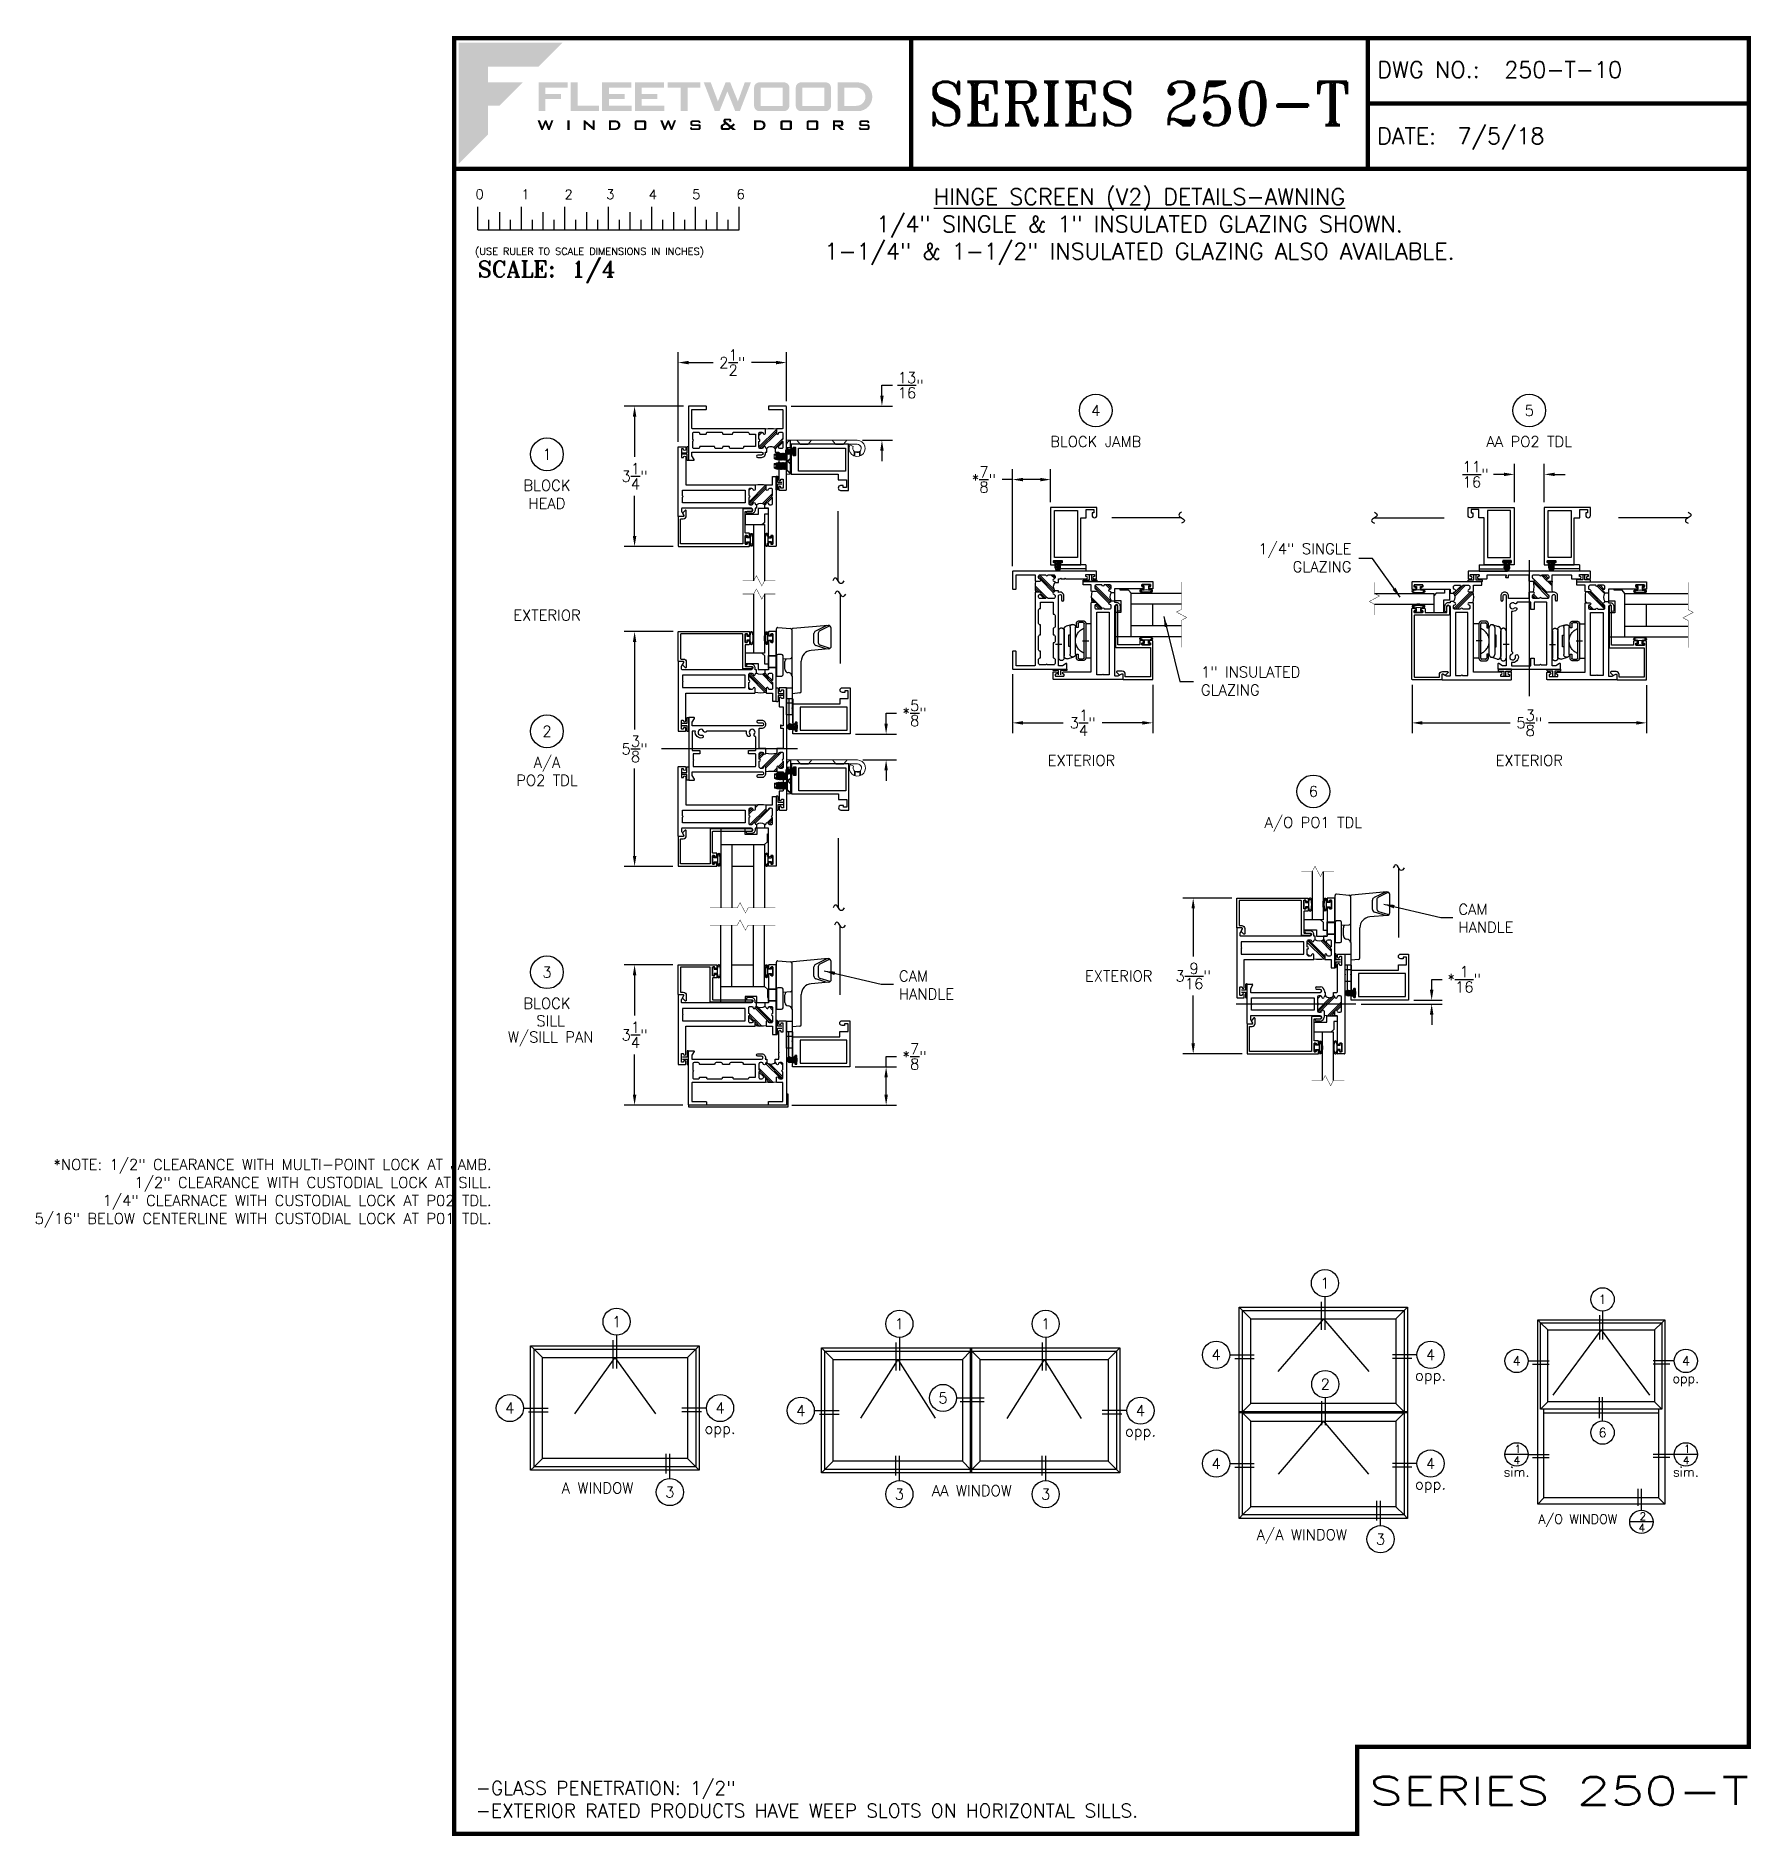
# Paper-space layout 'QUARTER SCALE' of a CAD drawing. Extents: x -2.1 to 7.8, y 0 to 10.3.
# The model-space entities are those that its viewports show. They can reach past a viewport. Long polylines and large blocks are cut down to what shows.
import ezdxf
from ezdxf.enums import TextEntityAlignment as Align

# ---------------------------------------------------------------- set-up
doc = ezdxf.new("R2010")
doc.units = 0
doc.header["$LTSCALE"] = 0.25
doc.header["$MEASUREMENT"] = 0
for name, pattern in [('CENTER2', [1.125, 0.75, -0.125, 0.125, -0.125]), ('HIDDEN', [0.375, 0.25, -0.125]), ('HIDDEN2', [0.1875, 0.125, -0.0625]), ('SLD-Solid', [0])]:
    doc.linetypes.add(name, pattern=pattern)
doc.layers.get('0').update_dxf_attribs({"linetype": 'CONTINUOUS'})
doc.layers.get('DEFPOINTS').update_dxf_attribs({"linetype": 'CONTINUOUS'})
for name, color, linetype in [('CENTERLINE', 40, 'CENTER2'), ('ELEV_FRAME', 1, 'CONTINUOUS'), ('ELEV_VENT', 5, 'CONTINUOUS'), ('ELEVATION', 7, 'CONTINUOUS'), ('FRAME', 1, 'CONTINUOUS'), ('GLASS', 7, 'CONTINUOUS'), ('HARDWARE', 7, 'CONTINUOUS'), ('HINGE', 3, 'CONTINUOUS'), ('LOCK', 7, 'CONTINUOUS'), ('MAGNET', 3, 'CONTINUOUS'), ('MISC', 7, 'CONTINUOUS'), ('SCREEN', 92, 'CONTINUOUS'), ('TEXT', 7, 'CONTINUOUS'), ('TITLE-BLOCK', 7, 'CONTINUOUS'), ('TITLE_BLOCK', 7, 'CONTINUOUS'), ('VENT', 5, 'CONTINUOUS'), ('YK_GLASS_STOP', 5, 'CONTINUOUS')]:
    doc.layers.add(name, color=color, linetype=linetype)
doc.layers.add('VP', color=40, linetype='CONTINUOUS', plot=False)
doc.layers.get('VP').off()
doc.styles.add('ROMANS', font='romans')
doc.styles.add('ROMANT', font='romant')
doc.styles.add('SIMPLEX-050', font='simplex.shx', dxfattribs={"height": 0.05})
doc.styles.add('SIMPLEX-094', font='simplex.shx', dxfattribs={"height": 0.094})
doc.styles.get("Standard").update_dxf_attribs({"font": 'simplex.shx'})
doc.dimstyles.new('QUARTER SCALE', dxfattribs={"dimtxt": 0.0625, "dimasz": 0.06, "dimexe": 0.06, "dimexo": 0.031, "dimgap": 0.039, "dimtad": 0, "dimtih": 1, "dimtoh": 1, "dimdec": 4, "dimlfac": 4, "dimzin": 0, "dimdsep": 46, "dimlunit": 4, "dimtxsty": 'Standard', "dimcen": 0, "dimadec": 0, "dimazin": 0, "dimtfac": 1, "dimtdec": 4, "dimtofl": 0, "dimtmove": 0, "dimatfit": 3, "dimfxl": 0, "dimtolj": 1, "dimtzin": 0, "dimarcsym": 0})
doc.dimstyles.get("Standard").update_dxf_attribs({"dimtxt": 0.18, "dimasz": 0.18, "dimexe": 0.18, "dimexo": 0.0625, "dimgap": 0.09, "dimtad": 0, "dimtih": 1, "dimtoh": 1, "dimdec": 4, "dimzin": 0, "dimdsep": 46, "dimtxsty": 'Standard', "dimcen": 0.09, "dimadec": 0, "dimazin": 0, "dimtfac": 1, "dimtdec": 4, "dimtofl": 0, "dimtmove": 0, "dimatfit": 3, "dimfxl": 0, "dimtolj": 1, "dimtzin": 0, "dimarcsym": 0})

psp = doc.layouts.new('QUARTER SCALE')

# ---------------------------------------------------------------- texts
at = {"layer": 'TEXT'}
for s, p in [('4', (3.999148, 8.173584)), ('5', (6.489674, 8.173584)), ('1', (0.846621, 7.922121)), ('EXTERIOR', (0.846621, 6.997975)), ('2', (0.846621, 6.331368)), ('EXTERIOR', (3.917377, 6.16439)), ('EXTERIOR', (6.489674, 6.16439)), ('6', (5.249148, 5.986402)), ('3', (0.846621, 4.947746)), ('EXTERIOR', (4.131082, 4.926627))]:
    psp.add_text(s, height=0.062, dxfattribs=at).set_placement(p, align=Align.MIDDLE_CENTER)
for s, p in [('BLOCK JAMB', (3.999148, 7.964401)), ('AA PO2 TDL', (6.489674, 7.964401)), ('BLOCK', (0.846621, 7.712938)), ('HEAD', (0.846621, 7.609327)), ('A/O PO1 TDL', (5.249148, 5.777219)), ('BLOCK', (0.846621, 4.738562)), ('SILL', (0.867867, 4.637729)), ('W/SILL PAN', (0.867867, 4.544632))]:
    psp.add_text(s, height=0.062, dxfattribs=at).set_placement(p, align=Align.CENTER)
for s, insert, char_height, width, attachment_point in [('\\A1;{\\LHINGE SCREEN (V2) DETAILS-AWNING\\P}1/4" SINGLE & 1" INSULATED GLAZING SHOWN.\\P1-1/4" & 1-1/2" INSULATED GLAZING ALSO AVAILABLE.', (4.2505, 9.229143), 0.09375, 4.33213794, 5), ('A/A\\PPO2 TDL', (0.846621, 6.184185), 0.062, 0.57182711, 2), ('\\A1;-GLASS PENETRATION: 1/2"\\P-EXTERIOR RATED PRODUCTS HAVE WEEP SLOTS ON HORIZONTAL SILLS.', (0.438001, 0.302363), 0.078, 4.60908005, 1)]:
    psp.add_mtext(s, dxfattribs=dict(at, insert=insert, char_height=char_height, width=width, attachment_point=attachment_point))
at = {"layer": 'TEXT', "char_height": 0.062}
for s, insert, attachment_point in [('1/4" SINGLE\\PGLAZING', (5.467893, 7.328303), 6), ('1" INSULATED\\PGLAZING', (4.603441, 6.620278), 4), ('\\A1;CAM\\PHANDLE', (6.082483, 5.257841), 4), ('\\A1;CAM\\PHANDLE', (2.868511, 4.874726), 4), ('\\A1;*NOTE: 1/2" CLEARANCE WITH MULTI-POINT LOCK AT JAMB.\\P       1/2" CLEARANCE WITH CUSTODIAL LOCK AT SILL.\\P       1/4" CLEARNACE WITH CUSTODIAL LOCK AT P02 TDL.\\P       5/16" BELOW CENTERLINE WITH CUSTODIAL LOCK AT P01 TDL.', (0.528487, 3.678277), 6)]:
    psp.add_mtext(s, dxfattribs=dict(at, insert=insert, attachment_point=attachment_point))

msp = doc.modelspace()

# ---------------------------------------------------------------- texts
at = {"layer": 'ELEVATION'}
for p in [(89.994, -6.634), (94.521, -6.634), (93.332, -8.439)]:
    msp.add_text('4', height=0.206, dxfattribs=at).set_placement(p, align=Align.MIDDLE_CENTER)
for s, p in [('1', (89.932, -6.431)), ('1', (94.459, -6.431)), ('2', (93.27, -8.236))]:
    msp.add_text(s, height=0.206, dxfattribs=at).set_placement(p)
at = {"layer": 'TEXT'}
for s, p in [('1', (84.508, -2.332)), ('1', (92.283, -2.332)), ('1', (67.474, -4.157)), ('1', (70.835, -4.157)), ('1', (77.616, -4.157)), ('4', (82.007, -3.978)), ('4', (86.935, -3.978)), ('4', (89.983, -3.978)), ('4', (94.51, -3.978)), ('2', (84.515, -4.652)), ('5', (68.476, -5.86)), ('6', (92.283, -5.895)), ('4', (65.207, -6.152)), ('4', (73.015, -6.152)), ('4', (75.164, -6.141)), ('4', (79.994, -6.141)), ('4', (82.007, -6.476)), ('4', (86.935, -6.476)), ('3', (67.474, -8.071)), ('3', (70.835, -8.071)), ('3', (78.84, -8.071)), ('3', (85.785, -8.213))]:
    msp.add_text(s, height=0.248, dxfattribs=at).set_placement(p, align=Align.MIDDLE_CENTER)
for s, p in [('opp.', (86.934, -4.57)), ('opp.', (94.509, -4.57)), ('opp.', (73.015, -6.745)), ('opp.', (79.994, -6.733)), ('opp.', (86.934, -7.069)), ('sim.', (89.982, -7.069)), ('sim.', (94.509, -7.069)), ('A WINDOW', (77.179, -8.102)), ('AA WINDOW', (69.139, -8.114)), ('A/A WINDOW', (83.977, -8.235)), ('A/O WINDOW', (91.621, -8.33))]:
    msp.add_text(s, height=0.248, dxfattribs=at).set_placement(p, align=Align.CENTER)

# ---------------------------------------------------------------- blocks, each defined once
blk = doc.blocks.new('Quarter')
for p, q in [((0.137, -0.35), (0.137, -0.219)), ((0.2, -0.35), (0.2, -0.294)), ((0.262, -0.35), (0.262, -0.249)), ((0.325, -0.35), (0.325, -0.294)), ((0.387, -0.35), (0.387, -0.219)), ((0.45, -0.35), (0.45, -0.294)), ((0.512, -0.35), (0.512, -0.249)), ((0.575, -0.35), (0.575, -0.294)), ((0.637, -0.35), (0.637, -0.219)), ((0.7, -0.35), (0.7, -0.294)), ((0.762, -0.35), (0.762, -0.249)), ((0.825, -0.35), (0.825, -0.294)), ((0.887, -0.35), (0.887, -0.219)), ((0.95, -0.35), (0.95, -0.294)), ((1.012, -0.35), (1.012, -0.249)), ((1.075, -0.35), (1.075, -0.294)), ((1.137, -0.35), (1.137, -0.219)), ((1.2, -0.35), (1.2, -0.294)), ((1.262, -0.35), (1.262, -0.249)), ((1.325, -0.35), (1.325, -0.294)), ((1.387, -0.35), (1.387, -0.219)), ((1.45, -0.35), (1.45, -0.294)), ((1.512, -0.35), (1.512, -0.249)), ((1.575, -0.35), (1.575, -0.294)), ((1.637, -0.35), (1.637, -0.219)), ((0.137, -0.35), (1.637, -0.35))]:
    blk.add_line(p, q)
for s, p in [('0', (0.123, -0.174)), ('1', (0.387, -0.174)), ('2', (0.634, -0.175)), ('3', (0.874, -0.174)), ('4', (1.118, -0.175)), ('5', (1.368, -0.174)), ('6', (1.623, -0.174))]:
    blk.add_text(s, height=0.055).set_placement(p)
at = {"style": 'ROMANS'}
blk.add_text('(USE RULER TO SCALE DIMENSIONS IN INCHES)', height=0.04115, dxfattribs=at).set_placement((0.12, -0.495))
blk = doc.blocks.new('Fleetwood_Logo_6-10-15')
h = blk.add_hatch(color=154)
h.dxf.hatch_style = 1
h.paths.add_polyline_path([(0.2526, -0.0017), (0.0019, -0.0017), (0.0019, -0.2942), (0.0725, -0.2236), (0.0725, -0.1535), (0.1007, -0.1535), (0.1567, -0.0976), (0.0725, -0.0976), (0.0725, -0.0596), (0.1946, -0.0596)])
h = blk.add_hatch(color=251)
h.dxf.hatch_style = 1
h.paths.add_polyline_path([(0.2487, -0.1256), (0.2112, -0.1256), (0.2112, -0.1102), (0.2647, -0.1102), (0.2647, -0.0976), (0.1946, -0.0976), (0.1946, -0.1667), (0.2112, -0.1667), (0.2112, -0.1377), (0.2487, -0.1377)])
h = blk.add_hatch(color=251)
h.dxf.hatch_style = 1
h.paths.add_polyline_path([(0.2886, -0.0976), (0.272, -0.0976), (0.272, -0.1667), (0.3401, -0.1667), (0.3401, -0.1535), (0.2886, -0.1535)])
h = blk.add_hatch(color=251)
h.dxf.hatch_style = 1
h.paths.add_polyline_path([(0.4175, -0.0976), (0.3474, -0.0976), (0.3474, -0.1667), (0.4185, -0.1667), (0.4185, -0.1534), (0.364, -0.1534), (0.364, -0.1377), (0.4015, -0.1377), (0.4015, -0.1256), (0.364, -0.1256), (0.364, -0.1102), (0.4175, -0.1102)])
h = blk.add_hatch(color=251)
h.dxf.hatch_style = 1
h.paths.add_polyline_path([(0.4965, -0.0976), (0.4264, -0.0976), (0.4264, -0.1667), (0.4975, -0.1667), (0.4975, -0.1534), (0.443, -0.1534), (0.443, -0.1377), (0.4804, -0.1377), (0.4804, -0.1256), (0.443, -0.1256), (0.443, -0.1102), (0.4965, -0.1102)])
h = blk.add_hatch(color=251)
h.dxf.hatch_style = 1
h.paths.add_polyline_path([(0.5842, -0.0976), (0.5054, -0.0976), (0.5054, -0.1102), (0.5365, -0.1102), (0.5365, -0.1667), (0.5531, -0.1667), (0.5531, -0.1102), (0.5842, -0.1102)])
h = blk.add_hatch(color=251)
h.dxf.hatch_style = 1
h.paths.add_polyline_path([(0.6089, -0.0976), (0.5921, -0.0976), (0.6188, -0.1667), (0.63, -0.1667), (0.6489, -0.1192), (0.6679, -0.1667), (0.6789, -0.1667), (0.7056, -0.0976), (0.6908, -0.0976), (0.6742, -0.1433), (0.6558, -0.0976), (0.6446, -0.0976), (0.6261, -0.1433)])
h = blk.add_hatch(color=251)
h.dxf.hatch_style = 1
h.paths.add_polyline_path([(0.7853, -0.0976), (0.726, -0.0976, 0.414214), (0.7133, -0.1102), (0.7133, -0.154, 0.414214), (0.726, -0.1667), (0.7853, -0.1667, 0.414214), (0.798, -0.154), (0.798, -0.1102, 0.414214)])
h.paths.add_polyline_path([(0.7819, -0.1102), (0.7819, -0.154), (0.7294, -0.154), (0.7294, -0.1102)], flags=16)
h = blk.add_hatch(color=251)
h.dxf.hatch_style = 1
h.paths.add_polyline_path([(0.8856, -0.0976), (0.8262, -0.0976, 0.414214), (0.8136, -0.1102), (0.8136, -0.154, 0.414214), (0.8262, -0.1667), (0.8856, -0.1667, 0.414214), (0.8982, -0.154), (0.8982, -0.1102, 0.414214)])
h.paths.add_polyline_path([(0.8822, -0.1102), (0.8822, -0.154), (0.8296, -0.154), (0.8296, -0.1102)], flags=16)
h = blk.add_hatch(color=251)
h.dxf.hatch_style = 1
h.paths.add_polyline_path([(0.9632, -0.0976), (0.914, -0.0976), (0.914, -0.1667), (0.9632, -0.1667, 1)])
h.paths.add_polyline_path([(0.9301, -0.1102), (0.9593, -0.1102, -1), (0.9593, -0.154), (0.9301, -0.154)], flags=16)
h = blk.add_hatch(color=7)
h.dxf.hatch_style = 1
h.paths.add_polyline_path([(0.2301, -0.1891), (0.2251, -0.1891), (0.2196, -0.2043), (0.2134, -0.1891), (0.2097, -0.1891), (0.2035, -0.2043), (0.1978, -0.1891), (0.1922, -0.1891), (0.2011, -0.2121), (0.2048, -0.2121), (0.2112, -0.1963), (0.2175, -0.2121), (0.2212, -0.2121)])
h = blk.add_hatch(color=7)
h.dxf.hatch_style = 1
h.paths.add_polyline_path([(0.2691, -0.1891), (0.2637, -0.1891), (0.2637, -0.2118), (0.2637, -0.2121), (0.2691, -0.2121)])
h = blk.add_hatch(color=7)
h.dxf.hatch_style = 1
h.paths.add_polyline_path([(0.3077, -0.1964), (0.3259, -0.2121), (0.3298, -0.2121), (0.3298, -0.1891), (0.325, -0.1891), (0.325, -0.2047), (0.3067, -0.1891), (0.3029, -0.1891), (0.3029, -0.2121), (0.3077, -0.2121)])
h = blk.add_hatch(color=7)
h.dxf.hatch_style = 1
h.paths.add_polyline_path([(0.3801, -0.1891), (0.3637, -0.1891), (0.3637, -0.2121), (0.3801, -0.2121, 1)])
h.paths.add_polyline_path([(0.3691, -0.2079), (0.3691, -0.1933), (0.3788, -0.1933, -1), (0.3788, -0.2079)], flags=16)
h = blk.add_hatch(color=7)
h.dxf.hatch_style = 1
h.paths.add_polyline_path([(0.4537, -0.2079), (0.4537, -0.1933, 0.414214), (0.4495, -0.1891), (0.4297, -0.1891, 0.414214), (0.4255, -0.1933), (0.4255, -0.2079, 0.414214), (0.4297, -0.2121), (0.4495, -0.2121, 0.414214)])
h.paths.add_polyline_path([(0.4308, -0.2079), (0.4308, -0.1933), (0.4484, -0.1933), (0.4484, -0.2079)], flags=16)
h = blk.add_hatch(color=7)
h.dxf.hatch_style = 1
h.paths.add_polyline_path([(0.5253, -0.1891), (0.5203, -0.1891), (0.5148, -0.2043), (0.5087, -0.1891), (0.5049, -0.1891), (0.4988, -0.2043), (0.493, -0.1891), (0.4874, -0.1891), (0.4963, -0.2121), (0.5001, -0.2121), (0.5064, -0.1963), (0.5127, -0.2121), (0.5164, -0.2121)])
h = blk.add_hatch(color=7)
h.dxf.hatch_style = 1
h.paths.add_polyline_path([(0.5801, -0.1891), (0.5643, -0.1891, 0.414214), (0.56, -0.1933), (0.56, -0.1981, 0.414214), (0.5643, -0.2024), (0.58, -0.2024), (0.58, -0.2078), (0.5637, -0.2078), (0.5637, -0.2052), (0.5591, -0.2062), (0.5591, -0.2078, 0.414214), (0.5634, -0.2121), (0.5805, -0.2121, 0.414214), (0.5848, -0.2078), (0.5848, -0.2024, 0.414214), (0.5805, -0.1982), (0.5648, -0.1982), (0.5648, -0.193), (0.5798, -0.193), (0.5798, -0.1958), (0.5843, -0.1948), (0.5843, -0.1933, 0.414214)])
h = blk.add_hatch(color=7)
h.dxf.hatch_style = 1
h.paths.add_polyline_path([(0.645, -0.1913, -0.222262), (0.6447, -0.1906), (0.6447, -0.1892), (0.6535, -0.1892), (0.6535, -0.193), (0.6587, -0.1918), (0.6587, -0.189, 0.414214), (0.6544, -0.1847), (0.6437, -0.1847, 0.414214), (0.6394, -0.189), (0.6394, -0.1922, 0.222262), (0.6407, -0.1948), (0.6415, -0.1955), (0.6345, -0.1998, 0.260684), (0.6329, -0.2027), (0.6329, -0.2078, 0.414214), (0.6372, -0.2121), (0.6514, -0.2121, 0.17577), (0.6536, -0.2113), (0.657, -0.2085), (0.6614, -0.2121), (0.6699, -0.2121), (0.6613, -0.2049), (0.6676, -0.1997), (0.6637, -0.1964), (0.6574, -0.2017)])
h.paths.add_polyline_path([(0.6532, -0.2052), (0.6509, -0.2072, -0.17577), (0.6502, -0.2074), (0.6382, -0.2074), (0.6382, -0.2033, -0.260684), (0.6387, -0.2025), (0.6451, -0.1985)], flags=16)
h = blk.add_hatch(color=7)
h.dxf.hatch_style = 1
h.paths.add_polyline_path([(0.7294, -0.1891), (0.713, -0.1891), (0.713, -0.2121), (0.7294, -0.2121, 1)])
h.paths.add_polyline_path([(0.7184, -0.2079), (0.7184, -0.1933), (0.7281, -0.1933, -1), (0.7281, -0.2079)], flags=16)
h = blk.add_hatch(color=7)
h.dxf.hatch_style = 1
h.paths.add_polyline_path([(0.8045, -0.2079), (0.8045, -0.1933, 0.414214), (0.8003, -0.1891), (0.7805, -0.1891, 0.414214), (0.7763, -0.1933), (0.7763, -0.2079, 0.414214), (0.7805, -0.2121), (0.8003, -0.2121, 0.414214)])
h.paths.add_polyline_path([(0.7816, -0.2079), (0.7816, -0.1933), (0.7992, -0.1933), (0.7992, -0.2079)], flags=16)
h = blk.add_hatch(color=7)
h.dxf.hatch_style = 1
h.paths.add_polyline_path([(0.8678, -0.2079), (0.8678, -0.1933, 0.414214), (0.8636, -0.1891), (0.8438, -0.1891, 0.414214), (0.8396, -0.1933), (0.8396, -0.2079, 0.414214), (0.8438, -0.2121), (0.8636, -0.2121, 0.414214)])
h.paths.add_polyline_path([(0.8449, -0.2079), (0.8449, -0.1933), (0.8624, -0.1933), (0.8624, -0.2079)], flags=16)
h = blk.add_hatch(color=7)
h.dxf.hatch_style = 1
h.paths.add_polyline_path([(0.9277, -0.1993), (0.9277, -0.1933, 0.414214), (0.9235, -0.1891), (0.9028, -0.1891), (0.9028, -0.2121), (0.9082, -0.2121), (0.9082, -0.2035), (0.9131, -0.2035), (0.9224, -0.2121), (0.9303, -0.2121), (0.9197, -0.2035), (0.9235, -0.2035, 0.414214)])
h.paths.add_polyline_path([(0.9082, -0.1993), (0.9082, -0.1933), (0.9214, -0.1933, -0.414214), (0.9224, -0.1943), (0.9224, -0.1983, -0.414214), (0.9214, -0.1993)], flags=16)
h = blk.add_hatch(color=7)
h.dxf.hatch_style = 1
h.paths.add_polyline_path([(0.9867, -0.1982), (0.971, -0.1982), (0.971, -0.193), (0.9859, -0.193), (0.9859, -0.1958), (0.9905, -0.1948), (0.9905, -0.1933, 0.414214), (0.9863, -0.1891), (0.9705, -0.1891, 0.414214), (0.9662, -0.1933), (0.9662, -0.1981, 0.414214), (0.9705, -0.2024), (0.9862, -0.2024), (0.9862, -0.2078), (0.9699, -0.2078), (0.9699, -0.2052), (0.9653, -0.2062), (0.9653, -0.2078, 0.414214), (0.9696, -0.2121), (0.9867, -0.2121, 0.414214), (0.991, -0.2078), (0.991, -0.2024, 0.414214)])
blk = doc.blocks.new('A-SIZE_P_QS')
at = {"const_width": 0.025}
blk.add_lwpolyline([(7.751, 0.5), (7.751, 10.312), (0.313, 10.312), (0.313, 0), (5.501, 0), (5.501, 0.5)], close=True, dxfattribs=at)
for points in [[(2.938, 10.312), (2.938, 9.562)], [(5.563, 10.312), (5.563, 9.562)], [(5.563, 9.937), (7.751, 9.937)], [(0.313, 9.562), (7.751, 9.562)]]:
    blk.add_lwpolyline(points, dxfattribs=at)
at = {"xscale": 2.387023416083395, "yscale": 2.387023416083395, "zscale": 2.387023416083395}
blk.add_blockref('Fleetwood_Logo_6-10-15', (0.334, 10.291), dxfattribs=at)
blk.add_blockref('Quarter', (0.313, 9.562))
at = {"style": 'SIMPLEX-094'}
for s, p in [('DWG NO.:', (5.617, 10.084)), ('DATE:', (5.616, 9.704))]:
    blk.add_text(s, height=0.094, dxfattribs=at).set_placement(p)
for tag, p, style in [('DWG_NO', (6.346, 10.084), 'SIMPLEX-094'), ('DATE', (6.077, 9.704), 'SIMPLEX-094'), ('SCALE', (0.988, 8.939), 'ROMANT')]:
    blk.add_attdef(tag, p, '', height=0.094, dxfattribs=dict(style=style))
for tag, height, style, width, p, p2 in [('DWG_NO_F', 0.094, 'SIMPLEX-094', 1.745692, (6.347, 10.084), (7.683, 10.084)), ('PRODUCT', 0.25, 'ROMANT', 1.349007, (3.038, 9.812), (5.463, 9.812)), ('PRODUCT', 0.16, 'SIMPLEX-050', 20.447274, (5.57, 0.167), (7.751, 0.167))]:
    blk.add_attdef(tag, text='', height=height, dxfattribs=dict(style=style, width=width)).set_placement(p, p2, align=Align.FIT)
at = {"layer": 'TITLE_BLOCK', "style": 'ROMANT'}
blk.add_text('SCALE:', height=0.094, dxfattribs=at).set_placement((0.449, 8.939))
blk = doc.blocks.new('*D103')
at = {"color": 0, "lineweight": -2}
for p, q in [((2.771, 8.259), (2.771, 8.319)), ((2.771, 8.319), (2.831, 8.319)), ((2.25, 8.199), (2.831, 8.199)), ((2.659, 8.003), (2.831, 8.003)), ((2.771, 7.943), (2.771, 7.883))]:
    blk.add_line(p, q, dxfattribs=at)
at = {"color": 0}
for points in [[(2.761, 8.259), (2.781, 8.259), (2.771, 8.199)], [(2.761, 7.943), (2.781, 7.943), (2.771, 8.003)]]:
    blk.add_solid(points, dxfattribs=at)
at = {"layer": 'DEFPOINTS', "color": 0}
for p in [(2.219, 8.199), (2.771, 8.199), (2.628, 8.003)]:
    blk.add_point(p, dxfattribs=at)
at = {"color": 0, "insert": (2.936, 8.319), "char_height": 0.0625, "attachment_point": 5}
blk.add_mtext('\\A1;{\\H1.000000x;\\S13/16;}"', dxfattribs=at)
blk = doc.blocks.new('*D104')
at = {"color": 0, "lineweight": -2}
for p, q in [((2.795, 6.376), (2.795, 6.436)), ((2.795, 6.436), (2.855, 6.436)), ((2.62, 6.316), (2.855, 6.316)), ((2.661, 6.167), (2.855, 6.167)), ((2.795, 6.107), (2.795, 6.047))]:
    blk.add_line(p, q, dxfattribs=at)
at = {"color": 0}
for points in [[(2.785, 6.376), (2.805, 6.376), (2.795, 6.316)], [(2.785, 6.107), (2.805, 6.107), (2.795, 6.167)]]:
    blk.add_solid(points, dxfattribs=at)
at = {"layer": 'DEFPOINTS', "color": 0}
for p in [(2.589, 6.316), (2.795, 6.316), (2.63, 6.167)]:
    blk.add_point(p, dxfattribs=at)
at = {"color": 0, "insert": (2.959, 6.436), "char_height": 0.0625, "attachment_point": 5}
blk.add_mtext('\\A1;*{\\H1.000000x;\\S5/8;}"', dxfattribs=at)
blk = doc.blocks.new('*D105')
at = {"color": 0, "lineweight": -2}
for p, q in [((2.795, 4.404), (2.795, 4.464)), ((2.795, 4.464), (2.855, 4.464)), ((2.618, 4.404), (2.855, 4.404)), ((2.795, 4.245), (2.795, 4.344)), ((2.253, 4.185), (2.855, 4.185))]:
    blk.add_line(p, q, dxfattribs=at)
at = {"color": 0}
for points in [[(2.785, 4.344), (2.805, 4.344), (2.795, 4.404)], [(2.785, 4.245), (2.805, 4.245), (2.795, 4.185)]]:
    blk.add_solid(points, dxfattribs=at)
at = {"layer": 'DEFPOINTS', "color": 0}
for p in [(2.587, 4.404), (2.795, 4.404), (2.222, 4.185)]:
    blk.add_point(p, dxfattribs=at)
at = {"color": 0, "insert": (2.959, 4.464), "char_height": 0.0625, "attachment_point": 5}
blk.add_mtext('\\A1;*{\\H1.000000x;\\S7/8;}"', dxfattribs=at)
blk = doc.blocks.new('*D106')
at = {"color": 0, "lineweight": -2}
for p, q in [((3.521, 7.777), (3.461, 7.777)), ((3.521, 7.28), (3.521, 7.837)), ((3.68, 7.777), (3.581, 7.777)), ((3.74, 7.647), (3.74, 7.837))]:
    blk.add_line(p, q, dxfattribs=at)
at = {"color": 0}
for points in [[(3.581, 7.787), (3.581, 7.767), (3.521, 7.777)], [(3.68, 7.787), (3.68, 7.767), (3.74, 7.777)]]:
    blk.add_solid(points, dxfattribs=at)
at = {"layer": 'DEFPOINTS', "color": 0}
for p in [(3.521, 7.777), (3.74, 7.616), (3.521, 7.249)]:
    blk.add_point(p, dxfattribs=at)
at = {"color": 0, "insert": (3.357, 7.777), "char_height": 0.0625, "attachment_point": 5}
blk.add_mtext('\\A1;*{\\H1.000000x;\\S7/8;}"', dxfattribs=at)
blk = doc.blocks.new('*D107')
at = {"color": 0, "lineweight": -2}
for p, q in [((6.404, 7.647), (6.404, 7.867)), ((6.576, 7.647), (6.576, 7.867)), ((6.344, 7.807), (6.284, 7.807)), ((6.636, 7.807), (6.696, 7.807))]:
    blk.add_line(p, q, dxfattribs=at)
at = {"color": 0}
for points in [[(6.344, 7.817), (6.344, 7.797), (6.404, 7.807)], [(6.636, 7.817), (6.636, 7.797), (6.576, 7.807)]]:
    blk.add_solid(points, dxfattribs=at)
at = {"layer": 'DEFPOINTS', "color": 0}
for p in [(6.404, 7.807), (6.404, 7.616), (6.576, 7.616)]:
    blk.add_point(p, dxfattribs=at)
at = {"color": 0, "insert": (6.181, 7.807), "char_height": 0.0625, "attachment_point": 5}
blk.add_mtext('\\A1;{\\H1.000000x;\\S11/16;}"', dxfattribs=at)
blk = doc.blocks.new('*D108')
at = {"color": 0, "lineweight": -2}
for p, q in [((5.929, 4.847), (5.929, 4.907)), ((5.929, 4.907), (5.989, 4.907)), ((5.524, 4.765), (5.989, 4.765)), ((5.827, 4.787), (5.989, 4.787)), ((5.929, 4.705), (5.929, 4.645))]:
    blk.add_line(p, q, dxfattribs=at)
at = {"color": 0}
for points in [[(5.919, 4.847), (5.939, 4.847), (5.929, 4.787)], [(5.919, 4.705), (5.939, 4.705), (5.929, 4.765)]]:
    blk.add_solid(points, dxfattribs=at)
at = {"layer": 'DEFPOINTS', "color": 0}
for p in [(5.493, 4.765), (5.796, 4.787), (5.929, 4.765)]:
    blk.add_point(p, dxfattribs=at)
at = {"color": 0, "insert": (6.116, 4.907), "char_height": 0.0625, "attachment_point": 5}
blk.add_mtext('\\A1;*{\\H1.000000x;\\S1/16;}"', dxfattribs=at)
blk = doc.blocks.new('*D109')
at = {"color": 0, "lineweight": -2}
for p, q in [((1.631, 8.199), (1.29, 8.199)), ((1.35, 8.139), (1.35, 7.908)), ((1.35, 7.453), (1.35, 7.684)), ((1.572, 7.393), (1.29, 7.393))]:
    blk.add_line(p, q, dxfattribs=at)
at = {"color": 0}
for points in [[(1.34, 8.139), (1.36, 8.139), (1.35, 8.199)], [(1.34, 7.453), (1.36, 7.453), (1.35, 7.393)]]:
    blk.add_solid(points, dxfattribs=at)
at = {"layer": 'DEFPOINTS', "color": 0}
for p in [(1.662, 8.199), (1.35, 7.393), (1.603, 7.393)]:
    blk.add_point(p, dxfattribs=at)
at = {"color": 0, "insert": (1.35, 7.796), "char_height": 0.0625, "attachment_point": 5}
blk.add_mtext('\\A1;3{\\H1.000000x;\\S1/4;}"', dxfattribs=at)
blk = doc.blocks.new('*D110')
at = {"color": 0, "lineweight": -2}
for p, q in [((1.572, 6.904), (1.29, 6.904)), ((1.35, 6.844), (1.35, 6.342)), ((1.35, 5.616), (1.35, 6.118)), ((1.569, 5.556), (1.29, 5.556))]:
    blk.add_line(p, q, dxfattribs=at)
at = {"color": 0}
for points in [[(1.34, 6.844), (1.36, 6.844), (1.35, 6.904)], [(1.34, 5.616), (1.36, 5.616), (1.35, 5.556)]]:
    blk.add_solid(points, dxfattribs=at)
at = {"layer": 'DEFPOINTS', "color": 0}
for p in [(1.603, 6.904), (1.35, 5.556), (1.6, 5.556)]:
    blk.add_point(p, dxfattribs=at)
at = {"color": 0, "insert": (1.35, 6.23), "char_height": 0.0625, "attachment_point": 5}
blk.add_mtext('\\A1;5{\\H1.000000x;\\S3/8;}"', dxfattribs=at)
blk = doc.blocks.new('*D111')
at = {"color": 0, "lineweight": -2}
for p, q in [((1.569, 4.991), (1.29, 4.991)), ((1.35, 4.931), (1.35, 4.7)), ((1.35, 4.245), (1.35, 4.476)), ((1.628, 4.185), (1.29, 4.185))]:
    blk.add_line(p, q, dxfattribs=at)
at = {"color": 0}
for points in [[(1.34, 4.931), (1.36, 4.931), (1.35, 4.991)], [(1.34, 4.245), (1.36, 4.245), (1.35, 4.185)]]:
    blk.add_solid(points, dxfattribs=at)
at = {"layer": 'DEFPOINTS', "color": 0}
for p in [(1.6, 4.991), (1.35, 4.185), (1.659, 4.185)]:
    blk.add_point(p, dxfattribs=at)
at = {"color": 0, "insert": (1.35, 4.588), "char_height": 0.0625, "attachment_point": 5}
blk.add_mtext('\\A1;3{\\H1.000000x;\\S1/4;}"', dxfattribs=at)
blk = doc.blocks.new('*D112')
at = {"color": 0, "lineweight": -2}
for p, q in [((4.781, 5.374), (4.499, 5.374)), ((4.559, 5.314), (4.559, 5.038)), ((4.559, 4.539), (4.559, 4.814)), ((4.84, 4.479), (4.499, 4.479))]:
    blk.add_line(p, q, dxfattribs=at)
at = {"color": 0}
for points in [[(4.549, 5.314), (4.569, 5.314), (4.559, 5.374)], [(4.549, 4.539), (4.569, 4.539), (4.559, 4.479)]]:
    blk.add_solid(points, dxfattribs=at)
at = {"layer": 'DEFPOINTS', "color": 0}
for p in [(4.812, 5.374), (4.559, 4.479), (4.871, 4.479)]:
    blk.add_point(p, dxfattribs=at)
at = {"color": 0, "insert": (4.559, 4.926), "char_height": 0.0625, "attachment_point": 5}
blk.add_mtext('\\A1;3{\\H1.000000x;\\S9/16;}"', dxfattribs=at)
blk = doc.blocks.new('*D113')
at = {"color": 0, "lineweight": -2}
for p, q in [((3.521, 6.66), (3.521, 6.32)), ((4.327, 6.599), (4.327, 6.32)), ((3.581, 6.38), (3.812, 6.38)), ((4.267, 6.38), (4.036, 6.38))]:
    blk.add_line(p, q, dxfattribs=at)
at = {"color": 0}
for points in [[(3.581, 6.39), (3.581, 6.37), (3.521, 6.38)], [(4.267, 6.39), (4.267, 6.37), (4.327, 6.38)]]:
    blk.add_solid(points, dxfattribs=at)
at = {"layer": 'DEFPOINTS', "color": 0}
for p in [(3.521, 6.691), (4.327, 6.63), (4.327, 6.38)]:
    blk.add_point(p, dxfattribs=at)
at = {"color": 0, "insert": (3.924, 6.38), "char_height": 0.0625, "attachment_point": 5}
blk.add_mtext('\\A1;3{\\H1.000000x;\\S1/4;}"', dxfattribs=at)
blk = doc.blocks.new('*D114')
at = {"color": 0, "lineweight": -2}
for p, q in [((5.816, 6.599), (5.816, 6.32)), ((7.164, 6.597), (7.164, 6.32)), ((5.876, 6.38), (6.379, 6.38)), ((7.104, 6.38), (6.6, 6.38))]:
    blk.add_line(p, q, dxfattribs=at)
at = {"color": 0}
for points in [[(5.876, 6.39), (5.876, 6.37), (5.816, 6.38)], [(7.104, 6.39), (7.104, 6.37), (7.164, 6.38)]]:
    blk.add_solid(points, dxfattribs=at)
at = {"layer": 'DEFPOINTS', "color": 0}
for p in [(5.816, 6.63), (7.164, 6.628), (7.164, 6.38)]:
    blk.add_point(p, dxfattribs=at)
at = {"color": 0, "insert": (6.49, 6.38), "char_height": 0.0625, "attachment_point": 5}
blk.add_mtext('\\A1;5{\\H1.000000x;\\S3/8;}"', dxfattribs=at)
blk = doc.blocks.new('*D115')
at = {"color": 0, "lineweight": -2}
for p, q in [((1.6, 7.994), (1.6, 8.509)), ((2.222, 8.228), (2.222, 8.509)), ((1.66, 8.449), (1.801, 8.449)), ((2.162, 8.449), (2.022, 8.449))]:
    blk.add_line(p, q, dxfattribs=at)
at = {"color": 0}
for points in [[(1.66, 8.459), (1.66, 8.439), (1.6, 8.449)], [(2.162, 8.459), (2.162, 8.439), (2.222, 8.449)]]:
    blk.add_solid(points, dxfattribs=at)
at = {"layer": 'DEFPOINTS', "color": 0}
for p in [(1.6, 8.449), (2.222, 8.197), (1.6, 7.963)]:
    blk.add_point(p, dxfattribs=at)
at = {"color": 0, "insert": (1.911, 8.449), "char_height": 0.0625, "attachment_point": 5}
blk.add_mtext('\\A1;2{\\H1.000000x;\\S1/2;}"', dxfattribs=at)
blk = doc.blocks.new('05P19-BLOCK-OG')
h = blk.add_hatch()
h.set_pattern_fill('PLAST', angle=45, style=0)
h.paths.add_polyline_path([(0.006, 1.12, -1), (0.006, 1.17), (0.006, 1.302, 0.414214), (-0.025, 1.333), (-0.063, 1.333, 0.38311), (-0.094, 1.305, -0.947716), (-0.143, 1.308), (-0.143, 1.403, 0.081165), (-0.394, 1.403), (-0.394, 1.308, -0.947716), (-0.443, 1.305, 0.38311), (-0.474, 1.333), (-0.512, 1.333, 0.414214), (-0.544, 1.302), (-0.544, 1.17, -1), (-0.544, 1.12), (-0.544, 0.988, 0.414214), (-0.512, 0.957), (-0.474, 0.957, 0.38311), (-0.443, 0.985, -0.898027), (-0.394, 0.985, 0.009247), (-0.394, 0.984, 0.372543), (-0.363, 0.957, -0.436275), (-0.174, 0.957, 0.38311), (-0.143, 0.985, -0.898027), (-0.094, 0.985, 0.38311), (-0.063, 0.957), (-0.025, 0.957, 0.414214), (0.006, 0.988)])
for points in [[(-0.394, 0.984, -0.009247), (-0.394, 0.985, 0.898027), (-0.443, 0.985, -0.38311), (-0.474, 0.957), (-0.512, 0.957, -0.414214), (-0.544, 0.988), (-0.544, 1.12, 1), (-0.544, 1.17), (-0.544, 1.302, -0.414214), (-0.512, 1.333), (-0.474, 1.333, -0.38311), (-0.443, 1.305, 0.947716), (-0.394, 1.308), (-0.394, 1.403, 0.414214), (-0.404, 1.413), (-2.073, 1.413, -0.414214), (-2.084, 1.423), (-2.084, 1.852), (-1.761, 1.852, 0.414214), (-1.751, 1.862), (-1.751, 1.922, 0.414214), (-1.761, 1.932), (-2.154, 1.932, 0.414214), (-2.163, 1.922), (-2.163, 0.697, 0.414214), (-2.154, 0.687), (-2.042, 0.687, 0.57735), (-2.034, 0.702), (-2.084, 0.788), (-2.084, 0.877), (-0.483, 0.877, -1), (-0.483, 0.806), (-0.572, 0.806, 1), (-0.572, 0.752), (-0.483, 0.752, 0.536675), (-0.401, 0.877), (-0.363, 0.877), (-0.363, 0.957, -0.38311), (-0.394, 0.985)], [(-0.143, 0.984, 0.009247), (-0.143, 0.985, -0.38311), (-0.174, 0.957), (-0.174, 0.877), (-0.087, 0.877), (-0.087, 0.838, 0.317837), (-0.083, 0.833, -0.707107), (-0.083, 0.814, 0.317837), (-0.087, 0.81), (-0.087, 0.738, 0.317837), (-0.083, 0.733, -0.707107), (-0.083, 0.714, 0.317837), (-0.087, 0.71), (-0.087, 0.239, 1), (-0.037, 0.239), (-0.037, 0.25), (0.014, 0.25), (0.014, 0.05), (-0.037, 0.05), (-0.037, 0.064, 1), (-0.087, 0.064), (-0.087, 0.01, 0.414214), (-0.076, 0), (0.076, 0, 0.414214), (0.087, 0.01), (0.087, 1.922, 0.414214), (0.076, 1.932), (-0.316, 1.932, 0.414214), (-0.326, 1.922), (-0.326, 1.862, 0.414214), (-0.316, 1.852), (-0.003, 1.852, -0.414214), (0.006, 1.842), (0.006, 1.423, -0.414214), (-0.003, 1.413), (-0.134, 1.413, 0.414214), (-0.143, 1.403), (-0.143, 1.308, 0.947716), (-0.094, 1.305, -0.38311), (-0.063, 1.333), (-0.025, 1.333, -0.414214), (0.006, 1.302), (0.006, 1.17, 1), (0.006, 1.12), (0.006, 0.988, -0.414214), (-0.025, 0.957), (-0.063, 0.957, -0.38311), (-0.094, 0.985, 0.898027), (-0.143, 0.985)]]:
    blk.add_lwpolyline(points, format="xyb")
blk.add_lwpolyline([(-1.377, 0.988, -0.414214), (-1.408, 0.957), (-1.529, 0.957, -0.414214), (-1.56, 0.988), (-1.56, 0.992, 0.414214), (-1.569, 1.002), (-1.897, 1.002, 0.414214), (-1.907, 0.992), (-1.907, 0.988, -0.414214), (-1.938, 0.957), (-2.032, 0.957, -0.414214), (-2.064, 0.988), (-2.064, 1.132, 1), (-2.064, 1.162), (-2.064, 1.302, -0.414214), (-2.032, 1.333), (-1.938, 1.333, -0.414214), (-1.907, 1.302), (-1.907, 1.302), (-1.907, 1.298, 0.414214), (-1.897, 1.288), (-1.761, 1.288, 0.414214), (-1.751, 1.298), (-1.751, 1.302), (-1.751, 1.302, -0.414214), (-1.72, 1.333), (-1.408, 1.333, -0.414214), (-1.377, 1.302), (-1.377, 1.302), (-1.377, 1.298, 0.414214), (-1.367, 1.288), (-1.155, 1.288, 0.414214), (-1.145, 1.298), (-1.145, 1.302), (-1.145, 1.302, -0.414214), (-1.114, 1.333), (-0.802, 1.333, -0.414214), (-0.771, 1.302), (-0.771, 1.302), (-0.771, 1.298, 0.414214), (-0.761, 1.288), (-0.623, 1.288), (-0.623, 1.002), (-0.889, 1.002, 0.414214), (-0.898, 0.992), (-0.898, 0.988, -0.414214), (-0.93, 0.957), (-1.19, 0.957, -0.414214), (-1.221, 0.988), (-1.221, 0.992, 0.414214), (-1.23, 1.002), (-1.367, 1.002, 0.414214), (-1.377, 0.992)], format="xyb", close=True)
at = {"color": 7}
for centre, radius, start, end in [((-0.269, 0.638), 0.775, 80.7195, 99.2805), ((-0.269, 0.869), 0.129, 42.8591, 137.1409)]:
    blk.add_arc(centre, radius, start, end, dxfattribs=at)
blk = doc.blocks.new('05P11-Z-BAR')
h = blk.add_hatch()
h.set_pattern_fill('PLAST', angle=45, style=0)
h.set_pattern_definition([(45, (-0.3846, -1e-07), (-0.176777, 0.176777), []), (45, (-0.4067, 0.0221), (-0.176777, 0.176777), []), (45, (-0.4288, 0.0442), (-0.176777, 0.176777), [])])
h.paths.add_polyline_path([(0.006, 1.12, -0.414214), (-0.018, 1.145, -0.414214), (0.006, 1.17), (0.006, 1.302, 0.414214), (-0.025, 1.333), (-0.063, 1.333, 0.38311), (-0.094, 1.305, -0.947716), (-0.143, 1.308), (-0.143, 1.403, 0.087329), (-0.394, 1.403), (-0.394, 1.308, -1), (-0.443, 1.308, 0.352985), (-0.473, 1.333), (-0.512, 1.333, 0.414214), (-0.544, 1.302), (-0.544, 1.17, -0.414214), (-0.518, 1.145, -0.414214), (-0.544, 1.12), (-0.544, 0.988, 0.414214), (-0.512, 0.957), (-0.474, 0.957, 0.38311), (-0.443, 0.985, -0.898027), (-0.394, 0.985, 0.38311), (-0.363, 0.957, -0.325577), (-0.174, 0.957, 0.363634), (-0.143, 0.982, -0.947716), (-0.094, 0.985, 0.38311), (-0.063, 0.957), (-0.025, 0.957, 0.414214), (0.006, 0.988)])
blk.add_line((-0.087, 0.877), (-0.087, 0.877))
for points in [[(-2.164, 2.28, -0.414214), (-2.154, 2.29), (-2.001, 2.29, -0.414214), (-1.991, 2.28), (-1.991, 2.226, -1), (-2.041, 2.226), (-2.041, 2.23, 0.414214), (-2.051, 2.24), (-2.081, 2.24, 0.414214), (-2.091, 2.23), (-2.091, 2.05, 0.414214), (-2.081, 2.04), (-2.051, 2.04, 0.414214), (-2.041, 2.05), (-2.041, 2.051, -1), (-1.991, 2.051), (-1.991, 1.413), (-0.403, 1.413, -0.414214), (-0.394, 1.403), (-0.394, 1.306, -0.888834), (-0.443, 1.306, 0.377258), (-0.474, 1.333), (-0.512, 1.333, 0.414214), (-0.544, 1.302), (-0.544, 1.17, -1), (-0.544, 1.12), (-0.544, 0.988, 0.414214), (-0.512, 0.957), (-0.474, 0.957, 0.383109), (-0.443, 0.985, -0.898027), (-0.394, 0.985, 0.38311), (-0.363, 0.957), (-0.363, 0.877), (-0.394, 0.877), (-0.394, 0.842, -0.414214), (-0.483, 0.752), (-0.571, 0.752, -1), (-0.571, 0.806), (-0.486, 0.806, 0.859155), (-0.486, 0.877), (-2.074, 0.877, 0.414214), (-2.084, 0.867), (-2.084, 0.797, 0.131652), (-2.082, 0.792), (-2.035, 0.709, -0.577353), (-2.048, 0.687), (-2.154, 0.687, -0.414214), (-2.164, 0.697), (-2.164, 2.28)], [(-0.025, 0.957, 0.414214), (0.006, 0.988), (0.006, 1.12, -1), (0.006, 1.17), (0.006, 1.302, 0.414214), (-0.025, 1.333), (-0.063, 1.333, 0.38311), (-0.094, 1.305, -0.947716), (-0.143, 1.308), (-0.143, 1.403, -0.414214), (-0.133, 1.413), (0.006, 1.413), (0.006, 1.603), (0.086, 1.603), (0.086, 0.01, -0.414214), (0.077, 0), (-0.077, 0, -0.414214), (-0.087, 0.01), (-0.087, 0.064, -1), (-0.037, 0.064), (-0.037, 0.06, 0.414214), (-0.027, 0.05), (0.003, 0.05, 0.414214), (0.014, 0.06), (0.014, 0.24, 0.414214), (0.003, 0.25), (-0.027, 0.25, 0.414214), (-0.037, 0.24), (-0.037, 0.239, -1), (-0.087, 0.239), (-0.087, 0.877), (-0.174, 0.877), (-0.174, 0.957, 0.363634), (-0.143, 0.982, -0.947716), (-0.094, 0.985, 0.38311), (-0.063, 0.957), (-0.025, 0.957)]]:
    blk.add_lwpolyline(points, format="xyb")
blk.add_lwpolyline([(-2.063, 1.16), (-2.063, 1.288), (-0.623, 1.288), (-0.623, 1.002), (-2.063, 1.002), (-2.063, 1.129), (-2.048, 1.145)], close=True)
at = {"color": 7}
for centre, radius, start, end in [((-0.269, 0.638), 0.775, 80.7195, 99.2805), ((-0.269, 0.828), 0.16, 53.9319, 126.0681)]:
    blk.add_arc(centre, radius, start, end, dxfattribs=at)
blk = doc.blocks.new('4-BAR_HINGE')
for p, q in [((0.248, -1.119), (0.123, -1.119)), ((0.248, -1.901), (0.123, -1.901))]:
    blk.add_line(p, q)
at = {"linetype": 'HIDDEN', "ltscale": 0.75}
for p, q in [((0.248, -1.119), (0.248, -1.901)), ((0.288, -1.901), (0.288, -1.119)), ((0.401, -1.054), (0.313, -1.054)), ((0.313, -1.094), (0.401, -1.094)), ((0.426, -1.119), (0.426, -1.204)), ((0.426, -1.204), (0.466, -1.204)), ((0.466, -1.204), (0.466, -1.119)), ((0.486, -1.823), (0.486, -1.198)), ((0.556, -1.136), (0.701, -1.178)), ((0.611, -1.198), (0.611, -1.823)), ((0.748, -1.239), (0.748, -1.864)), ((0.641, -1.377), (0.611, -1.377)), ((0.611, -1.644), (0.641, -1.644)), ((0.641, -1.644), (0.641, -1.377)), ((0.748, -1.904), (0.748, -1.279)), ((0.873, -1.279), (0.873, -1.904)), ((0.401, -1.926), (0.313, -1.926)), ((0.313, -1.966), (0.401, -1.966)), ((0.466, -1.816), (0.426, -1.816)), ((0.426, -1.816), (0.426, -1.901)), ((0.466, -1.901), (0.466, -1.816)), ((0.67, -1.924), (0.526, -1.881))]:
    blk.add_line(p, q, dxfattribs=at)
at = {"linetype": 'Continuous'}
for p, q in [((0.324, -1.51), (0.183, -1.51)), ((0.943, -1.591), (0.802, -1.591))]:
    blk.add_line(p, q, dxfattribs=at)
at = {"linetype": 'HIDDEN', "ltscale": 0.75}
for centre, radius, start, end in [((0.313, -1.119), 0.065, 90, 180), ((0.313, -1.119), 0.025, 90, 180), ((0.181, -1.51), 0.305, 290.4553, 69.5447), ((0.401, -1.119), 0.065, 360, 90), ((0.401, -1.119), 0.025, 0, 90), ((0.548, -1.198), 0.0625, 0, 180), ((0.686, -1.239), 0.062, 0, 75.7192), ((0.81, -1.279), 0.0625, 0, 180), ((0.313, -1.901), 0.065, 180, 270), ((0.313, -1.901), 0.025, 180, 270), ((0.401, -1.901), 0.065, 270, 0), ((0.401, -1.901), 0.025, 270, 0), ((0.548, -1.823), 0.0625, 180, 0), ((0.686, -1.864), 0.062, 255.5579, 0), ((0.81, -1.904), 0.0625, 180, 0)]:
    blk.add_arc(centre, radius, start, end, dxfattribs=at)
blk = doc.blocks.new('Screen Break Line')
at = {"layer": 'SCREEN'}
blk.add_lwpolyline([(0.127, -0.003), (0.097, -0.046, -0.530591), (0.03, -0.046), (-0.03, 0.046, 0.567229), (-0.099, 0.043), (-0.123, -0.003)], format="xyb", dxfattribs=at)
blk = doc.blocks.new('05P09-1in_GLASS_STOP')
for p, q in [((-1.338, 0.25), (-1.373, 0.25)), ((-1.373, 0.25), (-1.373, 0.05)), ((-1.373, 0.05), (-1.338, 0.05)), ((-1.338, 0.197), (-1.338, 0.25)), ((-1.276, 0.197), (-1.338, 0.197)), ((-1.338, 0.05), (-1.338, 0.102)), ((-1.338, 0.102), (-1.276, 0.102)), ((-0.084, 0.197), (-0.022, 0.197)), ((-0.022, 0.102), (-0.084, 0.102)), ((-0.022, 0.197), (-0.022, 0.25)), ((-0.022, 0.25), (0.013, 0.25)), ((-0.022, 0.05), (-0.022, 0.102)), ((0.013, 0.05), (-0.022, 0.05)), ((0.013, 0.25), (0.013, 0.05))]:
    blk.add_line(p, q)
blk.add_lwpolyline([(-2.035, 0.709, -0.57735), (-2.047, 0.687), (-2.153, 0.687, 0.414214), (-2.163, 0.677), (-2.163, 0), (-1.283, 0, 0.414214), (-1.273, 0.01), (-1.273, 0.062, 0.414214), (-1.298, 0.087, 0.435311), (-1.323, 0.061, -0.435311), (-1.333, 0.05), (-1.363, 0.05, -0.414214), (-1.373, 0.06), (-1.373, 0.24, -0.414214), (-1.363, 0.25), (-1.333, 0.25, -0.435311), (-1.323, 0.239, 0.435311), (-1.298, 0.212, 0.414214), (-1.273, 0.237), (-1.273, 0.29, 0.414214), (-1.283, 0.3), (-1.363, 0.3, -0.414214), (-1.373, 0.31), (-1.373, 0.795, -0.414214), (-1.363, 0.805), (-0.474, 0.805, 0.414214), (-0.447, 0.832), (-0.447, 0.833, 0.414214), (-0.474, 0.86), (-1.418, 0.86, 0.414214), (-1.428, 0.85), (-1.428, 0.065, -0.414214), (-1.438, 0.055), (-2.108, 0.055), (-2.108, 0.622, -0.414214), (-2.098, 0.632), (-2.047, 0.632, 0.414214), (-1.977, 0.702), (-1.977, 0.817, 0.668179), (-2.003, 0.828), (-2.058, 0.773, 0.339454), (-2.06, 0.755)], format="xyb", close=True)
at = {"extrusion": (0, 0, -1)}
blk.add_ellipse((-1.229, 0.15), major_axis=(0, 0.129), ratio=0.232303, dxfattribs=at)
blk.add_ellipse((-0.131, 0.15), major_axis=(0, 0.129), ratio=0.232303)
for points in [[(-1.276, 0.197), (-1.274, 0.219), (-1.271, 0.239), (-1.262, 0.269), (-1.258, 0.28), (-1.245, 0.294), (-1.237, 0.298), (-1.229, 0.298), (-1.218, 0.298), (-1.21, 0.292), (-1.201, 0.279), (-1.197, 0.272), (-1.187, 0.244), (-1.183, 0.215), (-1.178, 0.136), (-1.182, 0.085), (-1.194, 0.034), (-1.198, 0.022), (-1.214, 0.005), (-1.228, 0), (-1.249, 0.008), (-1.254, 0.016), (-1.262, 0.032), (-1.265, 0.041), (-1.272, 0.067), (-1.274, 0.084), (-1.276, 0.102)], [(-0.084, 0.197), (-0.086, 0.219), (-0.089, 0.239), (-0.098, 0.269), (-0.102, 0.28), (-0.115, 0.294), (-0.123, 0.298), (-0.131, 0.298), (-0.142, 0.298), (-0.15, 0.292), (-0.159, 0.279), (-0.163, 0.272), (-0.173, 0.244), (-0.177, 0.215), (-0.182, 0.136), (-0.178, 0.085), (-0.166, 0.034), (-0.162, 0.022), (-0.146, 0.005), (-0.132, 0), (-0.111, 0.008), (-0.106, 0.016), (-0.098, 0.032), (-0.095, 0.041), (-0.088, 0.067), (-0.086, 0.084), (-0.084, 0.102)]]:
    blk.add_open_spline(points, degree=3, knots=[5.075676, 5.075676, 5.075676, 5.075676, 5.596595, 5.596595, 6.055763, 6.055763, 6.283185, 6.283185, 6.283185, 6.572914, 6.572914, 6.862642, 6.862642, 7.608886, 7.608886, 8.676451, 8.676451, 9.18434, 9.18434, 9.518242, 9.518242, 9.852144, 9.852144, 10.186046, 10.186046, 10.631436, 10.631436, 10.631436, 10.631436])
blk = doc.blocks.new('05P05-.25in_GLASS_STOP')
for p, q in [((-0.588, 0.25), (-0.623, 0.25)), ((-0.623, 0.25), (-0.623, 0.05)), ((-0.623, 0.05), (-0.588, 0.05)), ((-0.588, 0.198), (-0.588, 0.25)), ((-0.526, 0.198), (-0.588, 0.198)), ((-0.588, 0.05), (-0.588, 0.103)), ((-0.588, 0.103), (-0.526, 0.103)), ((-0.084, 0.198), (-0.022, 0.198)), ((-0.022, 0.103), (-0.084, 0.103)), ((-0.022, 0.198), (-0.022, 0.25)), ((-0.022, 0.25), (0.013, 0.25)), ((-0.022, 0.05), (-0.022, 0.103)), ((0.013, 0.05), (-0.022, 0.05)), ((0.013, 0.25), (0.013, 0.05))]:
    blk.add_line(p, q)
blk.add_lwpolyline([(-2.048, 0.632, 0.414214), (-1.978, 0.702), (-1.978, 0.817, 0.668179), (-2.003, 0.828), (-2.053, 0.778, 0.339454), (-2.057, 0.748), (-2.035, 0.71, -0.57735), (-2.048, 0.687), (-2.153, 0.687, 0.414214), (-2.163, 0.677), (-2.163, 0.01, 0.414214), (-2.153, 0), (-0.533, 0, 0.414214), (-0.523, 0.01), (-0.523, 0.064, 0.414214), (-0.548, 0.089), (-0.549, 0.089, 0.414214), (-0.573, 0.064), (-0.573, 0.06, -0.414214), (-0.583, 0.05), (-0.608, 0.05, -0.414214), (-0.623, 0.065), (-0.623, 0.235, -0.414214), (-0.608, 0.25), (-0.583, 0.25, -0.414214), (-0.573, 0.24), (-0.573, 0.239, 0.414214), (-0.549, 0.214), (-0.548, 0.214, 0.414214), (-0.523, 0.239), (-0.523, 0.288, 0.414214), (-0.538, 0.303), (-0.613, 0.303, -0.414214), (-0.623, 0.313), (-0.623, 0.795, -0.414214), (-0.613, 0.805), (-0.474, 0.805, 0.414214), (-0.447, 0.832), (-0.447, 0.833, 0.414214), (-0.474, 0.86), (-0.668, 0.86, 0.414214), (-0.678, 0.85), (-0.678, 0.065, -0.414214), (-0.688, 0.055), (-2.098, 0.055, -0.414214), (-2.108, 0.065), (-2.108, 0.622, -0.414214), (-2.098, 0.632)], format="xyb", close=True)
at = {"extrusion": (0, 0, -1)}
blk.add_ellipse((-0.479, 0.15), major_axis=(0, 0.129), ratio=0.232303, dxfattribs=at)
blk.add_ellipse((-0.131, 0.15), major_axis=(0, 0.129), ratio=0.232303)
for points in [[(-0.526, 0.198), (-0.524, 0.219), (-0.521, 0.239), (-0.512, 0.269), (-0.508, 0.28), (-0.495, 0.294), (-0.487, 0.298), (-0.479, 0.298), (-0.468, 0.298), (-0.46, 0.292), (-0.451, 0.279), (-0.447, 0.272), (-0.437, 0.244), (-0.433, 0.215), (-0.428, 0.136), (-0.432, 0.085), (-0.444, 0.034), (-0.448, 0.022), (-0.464, 0.005), (-0.478, 0), (-0.499, 0.008), (-0.504, 0.016), (-0.512, 0.032), (-0.515, 0.041), (-0.522, 0.067), (-0.524, 0.084), (-0.526, 0.103)], [(-0.084, 0.198), (-0.086, 0.219), (-0.089, 0.239), (-0.098, 0.269), (-0.102, 0.28), (-0.115, 0.294), (-0.123, 0.298), (-0.131, 0.298), (-0.142, 0.298), (-0.15, 0.292), (-0.159, 0.279), (-0.163, 0.272), (-0.173, 0.244), (-0.177, 0.215), (-0.182, 0.136), (-0.178, 0.085), (-0.166, 0.034), (-0.162, 0.022), (-0.146, 0.005), (-0.132, 0), (-0.111, 0.008), (-0.106, 0.016), (-0.098, 0.032), (-0.095, 0.041), (-0.088, 0.067), (-0.086, 0.084), (-0.084, 0.103)]]:
    blk.add_open_spline(points, degree=3, knots=[5.075676, 5.075676, 5.075676, 5.075676, 5.596595, 5.596595, 6.055763, 6.055763, 6.283185, 6.283185, 6.283185, 6.572914, 6.572914, 6.862642, 6.862642, 7.608886, 7.608886, 8.676451, 8.676451, 9.18434, 9.18434, 9.518242, 9.518242, 9.852144, 9.852144, 10.186046, 10.186046, 10.631436, 10.631436, 10.631436, 10.631436])
blk = doc.blocks.new('A$C4B057A47')
at = {"layer": 'MAGNET'}
for p, q in [((0, 0.144), (0, 0)), ((0, 0.144), (0.65, 0.144)), ((0, 0.05), (0.65, 0.05)), ((0, 0), (0.65, 0)), ((0.65, 0.144), (0.65, 0))]:
    blk.add_line(p, q, dxfattribs=at)
blk = doc.blocks.new('05P02-T-BAR')
h = blk.add_hatch()
h.set_pattern_fill('PLAST', angle=45, style=0)
h.paths.add_polyline_path([(0.006, 1.12, -1), (0.006, 1.17), (0.006, 1.302, 0.414214), (-0.024, 1.333), (-0.063, 1.333, 0.38311), (-0.094, 1.305, -0.898868), (-0.143, 1.305, -0.081258), (-0.394, 1.305, -0.898027), (-0.443, 1.305, 0.38311), (-0.474, 1.333), (-0.512, 1.333, 0.414214), (-0.543, 1.302), (-0.543, 1.17, -1), (-0.543, 1.12), (-0.543, 0.988, 0.414214), (-0.512, 0.957), (-0.474, 0.957, 0.38311), (-0.443, 0.985, -0.898027), (-0.394, 0.985), (-0.394, 0.877, -0.081129), (-0.144, 0.877), (-0.143, 0.877), (-0.143, 0.985, -0.898027), (-0.094, 0.985, 0.38311), (-0.063, 0.957), (-0.024, 0.957, 0.414214), (0.006, 0.988)])
blk.add_line((-0.394, 1.305), (-0.394, 1.413))
for points in [[(-0.143, 1.305, 0.898027), (-0.094, 1.305, -0.38311), (-0.063, 1.333), (-0.024, 1.333, -0.414214), (0.006, 1.302), (0.006, 1.17, 1), (0.006, 1.12), (0.006, 0.988, -0.414214), (-0.024, 0.957), (-0.063, 0.957, -0.38311), (-0.094, 0.985, 0.898027), (-0.143, 0.985), (-0.143, 0.877), (0.006, 0.877), (0.006, 0.447, -0.414214), (-0.004, 0.437), (-0.077, 0.437, 0.414214), (-0.087, 0.427), (-0.087, 0.239, 0.414214), (-0.062, 0.214), (-0.062, 0.214, 0.414214), (-0.036, 0.239), (-0.036, 0.24, -0.414214), (-0.026, 0.25), (0.003, 0.25, -0.414214), (0.013, 0.24), (0.013, 0.06, -0.414214), (0.003, 0.05), (-0.026, 0.05, -0.414214), (-0.036, 0.06), (-0.036, 0.064, 0.414214), (-0.062, 0.089, 0.414214), (-0.087, 0.064), (-0.087, 0.01, 0.414214), (-0.077, 0), (0.077, 0, 0.414214), (0.087, 0.01), (0.087, 2.799, 0.414214), (0.077, 2.809), (-0.077, 2.809, 0.414214), (-0.087, 2.799), (-0.087, 2.745, 0.414214), (-0.062, 2.72), (-0.062, 2.72, 0.414214), (-0.036, 2.745), (-0.036, 2.749, -0.414214), (-0.026, 2.759), (0.003, 2.759, -0.414214), (0.013, 2.749), (0.013, 2.569, -0.414214), (0.003, 2.559), (-0.026, 2.559, -0.414214), (-0.036, 2.569), (-0.036, 2.57, 0.414214), (-0.062, 2.595), (-0.062, 2.595, 0.414214), (-0.087, 2.57), (-0.087, 2.382, 0.414214), (-0.077, 2.372), (-0.004, 2.372, -0.414214), (0.006, 2.362), (0.006, 1.932), (-0.036, 1.932), (-0.036, 1.942, 1), (-0.055, 1.942), (-0.055, 1.878), (0.006, 1.878), (0.006, 1.423, -0.414214), (-0.004, 1.413), (-0.143, 1.413)], [(-2.064, 1.288), (-2.064, 1.16), (-2.048, 1.145), (-2.064, 1.13), (-2.064, 1.002), (-0.634, 1.002, 0.414214), (-0.624, 1.012), (-0.624, 1.278, 0.414214), (-0.634, 1.288), (-0.784, 1.288, -0.414214), (-0.793, 1.298), (-0.793, 1.358, -0.414214), (-0.784, 1.368), (-0.634, 1.368, 0.414214), (-0.624, 1.378), (-0.624, 1.677, 0.412738), (-0.633, 1.687, -0.266599), (-0.659, 1.702), (-0.66, 1.704, -0.326659), (-0.657, 1.74, 2.265178), (-0.758, 1.74, -0.326659), (-0.755, 1.704), (-0.756, 1.702, -0.505571), (-0.804, 1.697, -0.236746), (-0.836, 1.81), (-1.749, 1.81, 0.298217), (-1.759, 1.804, -0.298217), (-1.786, 1.786), (-1.788, 1.786, -0.326659), (-1.817, 1.807, 2.265178), (-1.868, 1.719, -0.326659), (-1.835, 1.704), (-1.834, 1.702, -0.505571), (-1.854, 1.658, -0.53888), (-2.011, 1.81), (-2.084, 1.81), (-2.084, 1.368), (-1.913, 1.368), (-1.913, 1.288)]]:
    blk.add_lwpolyline(points, format="xyb", close=True)
blk.add_lwpolyline([(-0.394, 1.413), (-0.534, 1.413, -0.414214), (-0.543, 1.423), (-0.543, 1.871, -0.414214), (-0.534, 1.881), (-0.483, 1.881, 0.414214), (-0.394, 1.97, 0.414214), (-0.483, 2.06), (-0.572, 2.06, 0.414214), (-0.599, 2.033), (-0.599, 2.033, 0.414214), (-0.572, 2.006), (-0.483, 2.006, -0.414214), (-0.447, 1.97), (-0.447, 1.97, -0.414214), (-0.483, 1.935), (-2.084, 1.935), (-2.084, 2.018), (-2.035, 2.102, 0.57735), (-2.048, 2.125), (-2.163, 2.125), (-2.163, 1.406), (-2.163, 0.687), (-2.048, 0.687, 0.57735), (-2.035, 0.709), (-2.084, 0.794), (-2.084, 0.877), (-0.483, 0.877, -0.414214), (-0.447, 0.841, -0.414214), (-0.483, 0.806), (-0.572, 0.806, 0.414214), (-0.599, 0.779), (-0.599, 0.779, 0.414214), (-0.572, 0.752), (-0.483, 0.752, 0.414214), (-0.394, 0.841), (-0.394, 0.985, 0.898027), (-0.443, 0.985, -0.38311), (-0.474, 0.957), (-0.512, 0.957, -0.414214), (-0.543, 0.988), (-0.543, 1.12, 1), (-0.543, 1.17), (-0.543, 1.302, -0.414214), (-0.512, 1.333), (-0.474, 1.333, -0.38311), (-0.443, 1.305, 0.898027), (-0.394, 1.305)], format="xyb")
at = {"color": 7}
for centre, start, end in [((-0.269, 2.07), 260.7195, 279.2805), ((-0.269, 0.112), 80.7195, 99.2805)]:
    blk.add_arc(centre, 0.775, start, end, dxfattribs=at)
blk = doc.blocks.new('PO_STRIKE_PLATE')
at = {"layer": 'MISC'}
for p, q in [((0, 0), (0, 0.625)), ((0, 0.625), (0.125, 0.625)), ((0.125, 0.625), (0.125, 0)), ((0.125, 0.27), (0, 0.27)), ((0.125, 0), (0, 0))]:
    blk.add_line(p, q, dxfattribs=at)
for p in [(0, 0.16), (0.125, 0.16)]:
    blk.add_point(p, dxfattribs=at)
blk = doc.blocks.new('CAM_HANDLE')
for p, q in [((0, 0.116), (0, 0.271)), ((0.008, 0.279), (0.08, 0.273)), ((0.088, 0.265), (0.088, 0)), ((0.298, 0.291), (0.095, 0.273)), ((0.215, 0.19), (0.215, 0.244)), ((0.29, 0.29), (0.224, 0.258)), ((0.24, 0.246), (0.24, 0.192)), ((0.307, 0.289), (0.249, 0.26)), ((0.315, 0.172), (0.315, 0.275)), ((0, 0.116), (0, 0)), ((0.03, 0.124), (0.008, 0.124)), ((0.038, 0.008), (0.038, 0.116)), ((0.301, 0.156), (0.199, 0.147)), ((0.29, 0.155), (0.226, 0.175)), ((0.309, 0.159), (0.251, 0.177)), ((0, 0), (0.03, 0)), ((0.08, 0.1), (0.038, 0.097)), ((0.048, 0.04), (0.048, 0.084)), ((0.088, 0), (0.092, 0)), ((0.092, -0.101), (0.092, 0)), ((0.142, -0.089), (0.142, 0.085)), ((0.135, -0.097), (0.092, -0.101))]:
    blk.add_line(p, q)
for centre, radius, start, end in [((0.008, 0.271), 0.00781, 85, 180), ((0.08, 0.265), 0.00781, 0, 85), ((0.095, 0.265), 0.00781, 95, 180), ((0.231, 0.244), 0.0156, 115.9887, 180), ((0.256, 0.246), 0.0156, 115.9887, 180), ((0.299, 0.275), 0.0156, 0, 95), ((0.008, 0.116), 0.00781, 90, 180), ((0.03, 0.116), 0.00781, 0, 90), ((0.08, 0.108), 0.00781, 275, 0), ((0.205, 0.085), 0.0625, 95, 180), ((0.231, 0.19), 0.0156, 180, 252.6454), ((0.256, 0.192), 0.0156, 180, 252.6454), ((0.299, 0.172), 0.0156, 275, 0), ((0.03, 0.008), 0.00781, 270, 360), ((0.068, 0.084), 0.02, 136.0325, 180), ((0.068, 0.04), 0.02, 180, 270), ((0.068, 0), 0.02, 0, 90), ((0.134, -0.089), 0.00781, 275, 0)]:
    blk.add_arc(centre, radius, start, end)
blk = doc.blocks.new('05P01-T-BAR')
h = blk.add_hatch()
h.set_pattern_fill('PLAST', angle=225, style=0)
h.paths.add_polyline_path([(0.006, 1.12, -0.414214), (-0.018, 1.145, -0.414214), (0.006, 1.17), (0.006, 1.302, 0.414214), (-0.024, 1.333), (-0.054, 1.333, 0.448856), (-0.093, 1.308, -1), (-0.143, 1.308, 0.363634), (-0.174, 1.333, -0.437775), (-0.362, 1.333, 0.363634), (-0.394, 1.308, -1), (-0.443, 1.308, 0.448856), (-0.483, 1.333), (-0.513, 1.333, 0.414214), (-0.543, 1.302), (-0.543, 1.17, -0.414214), (-0.518, 1.145, -0.414214), (-0.543, 1.12), (-0.543, 0.988, 0.414214), (-0.513, 0.957), (-0.483, 0.957), (-0.473, 0.957, 0.352985), (-0.443, 0.982, -1), (-0.394, 0.982), (-0.394, 0.887, 0.081165), (-0.143, 0.887), (-0.143, 0.982, -1), (-0.093, 0.982, 0.352985), (-0.064, 0.957), (-0.054, 0.957), (-0.024, 0.957, 0.414214), (0.006, 0.988)])
for p, q in [((-0.087, 2.226), (-0.087, 2.28)), ((-0.076, 2.29), (0.076, 2.29)), ((-0.061, 2.201), (-0.062, 2.201)), ((-0.062, 2.076), (-0.061, 2.076)), ((-0.037, 2.23), (-0.037, 2.226)), ((0.003, 2.24), (-0.027, 2.24)), ((0.013, 2.05), (0.013, 2.23)), ((0.086, 2.28), (0.086, 0.01)), ((-0.087, 1.423), (-0.087, 2.051)), ((-0.037, 2.051), (-0.037, 2.05)), ((-0.027, 2.04), (0.003, 2.04)), ((-2.163, 0.697), (-2.163, 1.593)), ((-2.153, 1.603), (-2.047, 1.603)), ((-2.035, 1.581), (-2.083, 1.496)), ((-2.083, 1.496), (-2.083, 1.423)), ((-2.073, 1.413), (-0.483, 1.413)), ((-0.59, 1.511), (-0.59, 1.512)), ((-0.564, 1.538), (-0.475, 1.538)), ((-0.483, 1.484), (-0.563, 1.484)), ((-0.543, 1.302), (-0.543, 1.17)), ((-0.483, 1.333), (-0.513, 1.333)), ((-0.447, 1.449), (-0.447, 1.449)), ((-0.385, 1.448), (-0.385, 1.423)), ((-0.375, 1.413), (-0.362, 1.413)), ((-0.362, 1.333), (-0.362, 1.413)), ((-0.174, 1.333), (-0.174, 1.413)), ((-0.174, 1.413), (-0.096, 1.413)), ((-0.024, 1.333), (-0.054, 1.333)), ((0.006, 1.17), (0.006, 1.302)), ((-2.083, 0.867), (-2.083, 0.794)), ((-0.483, 0.877), (-2.073, 0.877)), ((-0.543, 1.12), (-0.543, 0.988)), ((-0.513, 0.957), (-0.483, 0.957)), ((-0.483, 0.957), (-0.474, 0.957)), ((-0.447, 0.841), (-0.447, 0.842)), ((-0.394, 0.982), (-0.394, 0.842)), ((-0.143, 0.887), (-0.143, 0.982)), ((-0.096, 0.877), (-0.133, 0.877)), ((-0.087, 0.239), (-0.087, 0.867)), ((-0.062, 0.957), (-0.054, 0.957)), ((-0.054, 0.957), (-0.024, 0.957)), ((0.006, 0.988), (0.006, 1.12)), ((-2.047, 0.687), (-2.153, 0.687)), ((-2.083, 0.794), (-2.035, 0.71)), ((-0.598, 0.779), (-0.598, 0.779)), ((-0.484, 0.752), (-0.572, 0.752)), ((-0.571, 0.806), (-0.483, 0.806)), ((-0.087, 0.01), (-0.087, 0.064)), ((0.076, 0), (-0.076, 0)), ((-0.061, 0.214), (-0.062, 0.214)), ((-0.062, 0.089), (-0.061, 0.089)), ((-0.037, 0.24), (-0.037, 0.239)), ((-0.037, 0.064), (-0.037, 0.06)), ((0.003, 0.25), (-0.027, 0.25)), ((-0.027, 0.05), (0.003, 0.05)), ((0.013, 0.06), (0.013, 0.24))]:
    blk.add_line(p, q)
blk.add_lwpolyline([(-0.623, 1.288), (-0.623, 1.002), (-2.063, 1.002), (-2.063, 1.13), (-2.048, 1.145), (-2.063, 1.16), (-2.063, 1.288)], close=True)
for centre, radius, start, end in [((-0.076, 2.28), 0.01, 90, 180), ((-0.062, 2.226), 0.0249, 180, 270), ((-0.062, 2.051), 0.0249, 90, 180), ((-0.061, 2.226), 0.0249, 270, 360), ((-0.061, 2.051), 0.0249, 360, 90), ((-0.027, 2.23), 0.01, 90, 180), ((0.003, 2.23), 0.01, 0, 90), ((0.076, 2.28), 0.01, 0, 90), ((-0.027, 2.05), 0.01, 180, 270), ((0.003, 2.05), 0.01, 270, 0), ((-2.153, 1.593), 0.01, 90, 180), ((-2.073, 1.423), 0.01, 180, 270), ((-2.047, 1.588), 0.015, 330, 90), ((-0.564, 1.512), 0.0265, 90, 180), ((-0.563, 1.511), 0.027, 180, 270), ((-0.513, 1.302), 0.031, 90, 180), ((-0.483, 1.449), 0.0355, 270, 0), ((-0.474, 1.303), 0.031, 8.9927, 105.6855), ((-0.483, 1.449), 0.035, 0, 90), ((-0.475, 1.448), 0.09, 0, 90), ((-0.418, 1.308), 0.025, 180, 0), ((-0.363, 1.302), 0.031, 88.9185, 168.8505), ((-0.375, 1.423), 0.01, 180, 270), ((-0.174, 1.302), 0.031, 11.1495, 91.0815), ((-0.118, 1.308), 0.025, 180, 0), ((-0.096, 1.423), 0.01, 270, 0), ((-0.063, 1.303), 0.031, 74.3145, 171.0073), ((-0.024, 1.302), 0.031, 0, 90), ((-2.073, 0.867), 0.01, 90, 180), ((-0.543, 1.145), 0.025, 0, 90), ((-0.543, 1.145), 0.025, 270, 360), ((-0.513, 0.988), 0.031, 180, 270), ((-0.483, 0.842), 0.0355, 0, 90), ((-0.484, 0.842), 0.09, 270, 360), ((-0.483, 0.841), 0.035, 270, 0), ((-0.474, 0.988), 0.031, 268.9185, 348.8505), ((-0.418, 0.982), 0.025, 0, 180), ((-0.118, 0.982), 0.025, 0, 180), ((-0.133, 0.887), 0.01, 180, 270), ((-0.096, 0.867), 0.01, 0, 90), ((-0.063, 0.988), 0.031, 191.1495, 271.0815), ((-0.024, 0.988), 0.031, 270, 0), ((0.006, 1.145), 0.025, 90, 180), ((0.006, 1.145), 0.025, 180, 270), ((-2.153, 0.697), 0.01, 180, 270), ((-2.047, 0.702), 0.015, 270, 30), ((-0.571, 0.779), 0.027, 90, 180), ((-0.572, 0.779), 0.0265, 180, 270), ((-0.062, 0.064), 0.0249, 90, 180), ((-0.076, 0.01), 0.01, 180, 270), ((-0.062, 0.239), 0.0249, 180, 270), ((-0.061, 0.239), 0.0249, 270, 0), ((-0.061, 0.064), 0.0249, 0, 90), ((-0.027, 0.24), 0.01, 90, 180), ((-0.027, 0.06), 0.01, 180, 270), ((0.003, 0.24), 0.01, 0, 90), ((0.003, 0.06), 0.01, 270, 360), ((0.076, 0.01), 0.01, 270, 0)]:
    blk.add_arc(centre, radius, start, end)
at = {"color": 7}
for centre, radius, start, end in [((-0.268, 1.42), 0.128, 222.7148, 317.2852), ((-0.268, 1.652), 0.775, 260.7195, 279.2805)]:
    blk.add_arc(centre, radius, start, end, dxfattribs=at)
blk = doc.blocks.new('A$C3E2104E7')
at = {"layer": 'SCREEN'}
blk.add_lwpolyline([(0.025, 0.103), (0.025, 0.103, -0.414214), (0.05, 0.078), (0.05, 0.077, 0.414214), (0.06, 0.067), (0.09, 0.067, 0.414214), (0.1, 0.077), (0.1, 0.257, 0.414214), (0.09, 0.267), (0.06, 0.267, 0.414214), (0.05, 0.257), (0.05, 0.253, -0.414214), (0.025, 0.228), (0.025, 0.228, -0.414214), (0, 0.253), (0, 0.69), (1.083, 0.69), (1.083, 0.817), (1.273, 0.817), (1.273, 0.992), (1.193, 0.992), (1.193, 0.952), (1.138, 0.952, -1), (1.138, 1.062), (1.318, 1.062), (1.318, 0), (0, 0), (0, 0.078, -0.414214)], format="xyb", close=True, dxfattribs=at)
blk.add_lwpolyline([(1.248, 0.09), (1.248, 0.617), (0.17, 0.617), (0.17, 0.09)], close=True, dxfattribs=at)
blk = doc.blocks.new('A$C5CFF3FD8')
at = {"color": 7, "linetype": 'Continuous', "lineweight": 15}
for p, q in [((0.09, 0.78), (0, 0.78)), ((0, 0.66), (0, 0.78)), ((0, 0), (0, 0.66)), ((0.09, 0.78), (0.09, 0.776)), ((0.09, 0), (0.09, 0.66)), ((1.625, 0.78), (0.12, 0.78)), ((1.625, 0.69), (0.12, 0.69)), ((1.538, 0.635), (1.456, 0.673)), ((0, 0), (0.09, 0))]:
    blk.add_line(p, q, dxfattribs=at)
at = {"color": 7, "linetype": 'HIDDEN', "lineweight": 0}
for p, q in [((0.09, 0.615), (0, 0.615)), ((0, 0.497), (0.09, 0.575)), ((0.09, 0.776), (0.09, 0.66)), ((0, 0.282), (0.09, 0.36)), ((0.09, 0.235), (0, 0.313)), ((0.09, 0.02), (0, 0.098))]:
    blk.add_line(p, q, dxfattribs=at)
at = {"color": 7, "linetype": 'Continuous', "lineweight": 15}
for centre, radius, start, end in [((0.12, 0.66), 0.12, 90, 180), ((0.12, 0.66), 0.03, 90, 180), ((1.625, 0.594), 0.186, 155, 90), ((1.625, 0.594), 0.096, 155, 90)]:
    blk.add_arc(centre, radius, start, end, dxfattribs=at)
blk = doc.blocks.new('A$C758764C2')
at = {"color": 7, "linetype": 'Continuous', "lineweight": 15}
for p, q in [((0, 0.281), (0, 0.371)), ((1.53, 0.371), (0, 0.371)), ((1.53, 0.281), (0, 0.281)), ((1.443, 0.226), (1.361, 0.264))]:
    blk.add_line(p, q, dxfattribs=at)
at = {"color": 7, "linetype": 'HIDDEN', "lineweight": 0}
for p, q in [((0.221, 0.281), (0.142, 0.371)), ((0.482, 0.371), (0.404, 0.281)), ((1.033, 0.281), (0.955, 0.371)), ((1.295, 0.371), (1.217, 0.281)), ((1.461, 0.013), (1.461, 0.106)), ((1.461, 0.106), (1.599, 0.106)), ((1.477, 0.007), (1.477, 0.105)), ((1.583, 0.106), (1.583, 0.007)), ((1.599, 0.013), (1.599, 0.106))]:
    blk.add_line(p, q, dxfattribs=at)
for p, q in [((0.221, 0.281), (0.404, 0.281)), ((1.033, 0.281), (1.217, 0.281))]:
    blk.add_line(p, q)
at = {"color": 7, "linetype": 'Continuous', "lineweight": 15}
for radius in [0.186, 0.096]:
    blk.add_arc((1.53, 0.185), radius, 155, 90, dxfattribs=at)
blk = doc.blocks.new('A$C70CA78BD')
at = {"color": 7, "linetype": 'SLD-Solid', "lineweight": 15}
for p, q in [((0.07, 0.25), (0, 0.31)), ((0, 0.31), (0, 0)), ((0, 0), (0.07, 0.061)), ((0.07, 0.25), (0.07, 0.061)), ((0.077, 0.22), (0.07, 0.22)), ((0.072, 0.074), (0.075, 0.074)), ((0.085, 0.09), (0.093, 0.09)), ((0.091, 0.237), (0.087, 0.237)), ((0.108, 0.22), (0.101, 0.22)), ((0.103, 0.074), (0.107, 0.074)), ((0.116, 0.09), (0.124, 0.09)), ((0.122, 0.237), (0.118, 0.237)), ((0.14, 0.22), (0.132, 0.22)), ((0.134, 0.074), (0.138, 0.074)), ((0.147, 0.09), (0.155, 0.09)), ((0.153, 0.237), (0.149, 0.237)), ((0.171, 0.22), (0.163, 0.22)), ((0.165, 0.074), (0.169, 0.074)), ((0.178, 0.09), (0.186, 0.09)), ((0.184, 0.237), (0.18, 0.237)), ((0.202, 0.22), (0.194, 0.22)), ((0.196, 0.074), (0.2, 0.074)), ((0.209, 0.09), (0.217, 0.09)), ((0.215, 0.237), (0.211, 0.237)), ((0.215, 0.212), (0.219, 0.211)), ((0.227, 0.101), (0.223, 0.1)), ((0.233, 0.22), (0.225, 0.22)), ((0.227, 0.074), (0.231, 0.074)), ((0.241, 0.09), (0.248, 0.09)), ((0.246, 0.237), (0.242, 0.237)), ((0.247, 0.206), (0.251, 0.205)), ((0.257, 0.106), (0.253, 0.105)), ((0.264, 0.22), (0.256, 0.22)), ((0.258, 0.074), (0.262, 0.074)), ((0.272, 0.09), (0.279, 0.09)), ((0.276, 0.237), (0.274, 0.237)), ((0.278, 0.236), (0.276, 0.237)), ((0.276, 0.223), (0.276, 0.237)), ((0.281, 0.222), (0.277, 0.223)), ((0.278, 0.201), (0.283, 0.2)), ((0.29, 0.112), (0.283, 0.111)), ((0.285, 0.089), (0.293, 0.091)), ((0.295, 0.22), (0.287, 0.22)), ((0.287, 0.077), (0.296, 0.079)), ((0.306, 0.115), (0.298, 0.113)), ((0.315, 0.226), (0.301, 0.23)), ((0.318, 0.213), (0.303, 0.217)), ((0.303, 0.09), (0.31, 0.09)), ((0.305, 0.196), (0.321, 0.193)), ((0.327, 0.118), (0.31, 0.115)), ((0.312, 0.095), (0.33, 0.1)), ((0.314, 0.084), (0.333, 0.09)), ((0.326, 0.22), (0.319, 0.22)), ((0.323, 0.193), (0.331, 0.191)), ((0.327, 0.222), (0.326, 0.22)), ((0.373, 0.209), (0.327, 0.222)), ((0.336, 0.12), (0.329, 0.119)), ((0.334, 0.09), (0.336, 0.09)), ((0.336, 0.12), (0.336, 0.13)), ((0.336, 0.09), (0.373, 0.101)), ((0.336, 0.09), (0.336, 0.101)), ((0.373, 0.201), (0.373, 0.209)), ((0.373, 0.184), (0.373, 0.201)), ((0.373, 0.126), (0.373, 0.184)), ((0.373, 0.109), (0.373, 0.126)), ((0.373, 0.101), (0.373, 0.109))]:
    blk.add_line(p, q, dxfattribs=at)
at = {"color": 7, "linetype": 'SLD-Solid', "lineweight": 0}
blk.add_line((0, 0), (0.07, 0.061), dxfattribs=at)
at = {"color": 7, "linetype": 'SLD-Solid', "lineweight": 15, "flags": 128}
for points in [[(0.118, 0.236), (0.118, 0.236), (0.118, 0.237), (0.118, 0.237), (0.118, 0.237), (0.118, 0.237), (0.118, 0.237), (0.119, 0.236), (0.119, 0.236), (0.119, 0.235), (0.119, 0.235), (0.119, 0.234), (0.119, 0.234), (0.12, 0.233), (0.12, 0.232), (0.12, 0.231), (0.12, 0.23), (0.12, 0.229), (0.12, 0.228), (0.121, 0.227), (0.121, 0.225), (0.121, 0.224), (0.121, 0.222), (0.121, 0.221), (0.122, 0.219), (0.122, 0.218), (0.122, 0.216), (0.122, 0.214), (0.122, 0.213), (0.122, 0.21), (0.122, 0.208), (0.123, 0.206), (0.123, 0.204), (0.123, 0.202), (0.123, 0.199), (0.123, 0.197), (0.123, 0.195), (0.124, 0.193), (0.124, 0.19), (0.124, 0.188), (0.124, 0.186), (0.124, 0.183), (0.124, 0.181), (0.124, 0.178), (0.125, 0.176), (0.125, 0.173), (0.125, 0.17), (0.125, 0.168), (0.125, 0.165), (0.125, 0.163), (0.126, 0.16), (0.126, 0.158), (0.126, 0.155), (0.126, 0.152), (0.126, 0.149), (0.127, 0.146), (0.127, 0.143), (0.127, 0.141), (0.127, 0.138), (0.127, 0.135), (0.127, 0.132), (0.128, 0.13), (0.128, 0.127), (0.128, 0.125), (0.128, 0.123), (0.128, 0.12), (0.128, 0.118), (0.128, 0.116), (0.129, 0.113), (0.129, 0.111), (0.129, 0.109), (0.129, 0.107), (0.129, 0.105), (0.129, 0.103), (0.129, 0.101), (0.13, 0.1), (0.13, 0.098), (0.13, 0.096), (0.13, 0.094), (0.13, 0.092), (0.13, 0.09), (0.131, 0.088), (0.131, 0.087), (0.131, 0.085), (0.131, 0.084), (0.131, 0.083), (0.132, 0.081), (0.132, 0.08), (0.132, 0.079), (0.132, 0.078), (0.132, 0.077), (0.132, 0.077), (0.133, 0.076), (0.133, 0.075), (0.133, 0.075), (0.133, 0.074), (0.133, 0.074), (0.133, 0.074), (0.133, 0.074), (0.134, 0.074), (0.134, 0.074), (0.134, 0.074)], [(0.149, 0.236), (0.149, 0.236), (0.149, 0.237), (0.149, 0.237), (0.149, 0.237), (0.149, 0.237), (0.15, 0.237), (0.15, 0.236), (0.15, 0.236), (0.15, 0.235), (0.15, 0.235), (0.15, 0.234), (0.151, 0.234), (0.151, 0.233), (0.151, 0.232), (0.151, 0.231), (0.151, 0.23), (0.151, 0.229), (0.152, 0.228), (0.152, 0.227), (0.152, 0.225), (0.152, 0.224), (0.152, 0.222), (0.152, 0.221), (0.153, 0.219), (0.153, 0.218), (0.153, 0.216), (0.153, 0.214), (0.153, 0.213), (0.153, 0.21), (0.154, 0.208), (0.154, 0.206), (0.154, 0.204), (0.154, 0.202), (0.154, 0.199), (0.154, 0.197), (0.155, 0.195), (0.155, 0.193), (0.155, 0.19), (0.155, 0.188), (0.155, 0.186), (0.155, 0.183), (0.155, 0.181), (0.156, 0.178), (0.156, 0.176), (0.156, 0.173), (0.156, 0.17), (0.156, 0.168), (0.156, 0.165), (0.157, 0.163), (0.157, 0.16), (0.157, 0.158), (0.157, 0.155), (0.157, 0.152), (0.157, 0.149), (0.158, 0.146), (0.158, 0.143), (0.158, 0.141), (0.158, 0.138), (0.158, 0.135), (0.158, 0.132), (0.159, 0.13), (0.159, 0.127), (0.159, 0.125), (0.159, 0.123), (0.159, 0.12), (0.159, 0.118), (0.16, 0.116), (0.16, 0.113), (0.16, 0.111), (0.16, 0.109), (0.16, 0.107), (0.16, 0.105), (0.16, 0.103), (0.161, 0.101), (0.161, 0.1), (0.161, 0.098), (0.161, 0.096), (0.161, 0.094), (0.161, 0.092), (0.162, 0.09), (0.162, 0.088), (0.162, 0.087), (0.162, 0.085), (0.162, 0.084), (0.162, 0.083), (0.163, 0.081), (0.163, 0.08), (0.163, 0.079), (0.163, 0.078), (0.163, 0.077), (0.163, 0.077), (0.164, 0.076), (0.164, 0.075), (0.164, 0.075), (0.164, 0.074), (0.164, 0.074), (0.164, 0.074), (0.165, 0.074), (0.165, 0.074), (0.165, 0.074), (0.165, 0.074)], [(0.18, 0.236), (0.18, 0.236), (0.18, 0.237), (0.18, 0.237), (0.18, 0.237), (0.18, 0.237), (0.181, 0.237), (0.181, 0.236), (0.181, 0.236), (0.181, 0.235), (0.181, 0.235), (0.181, 0.234), (0.182, 0.234), (0.182, 0.233), (0.182, 0.232), (0.182, 0.231), (0.182, 0.23), (0.182, 0.229), (0.183, 0.228), (0.183, 0.227), (0.183, 0.225), (0.183, 0.224), (0.183, 0.222), (0.183, 0.221), (0.184, 0.219), (0.184, 0.218), (0.184, 0.216), (0.184, 0.214), (0.184, 0.213), (0.184, 0.21), (0.185, 0.208), (0.185, 0.206), (0.185, 0.204), (0.185, 0.202), (0.185, 0.199), (0.185, 0.197), (0.186, 0.195), (0.186, 0.193), (0.186, 0.19), (0.186, 0.188), (0.186, 0.186), (0.186, 0.183), (0.186, 0.181), (0.187, 0.178), (0.187, 0.176), (0.187, 0.173), (0.187, 0.17), (0.187, 0.168), (0.187, 0.165), (0.188, 0.163), (0.188, 0.16), (0.188, 0.158), (0.188, 0.155), (0.188, 0.152), (0.188, 0.149), (0.189, 0.146), (0.189, 0.143), (0.189, 0.141), (0.189, 0.138), (0.189, 0.135), (0.19, 0.132), (0.19, 0.13), (0.19, 0.127), (0.19, 0.125), (0.19, 0.123), (0.19, 0.12), (0.19, 0.118), (0.191, 0.116), (0.191, 0.113), (0.191, 0.111), (0.191, 0.109), (0.191, 0.107), (0.191, 0.105), (0.191, 0.103), (0.192, 0.101), (0.192, 0.1), (0.192, 0.098), (0.192, 0.096), (0.192, 0.094), (0.192, 0.092), (0.193, 0.09), (0.193, 0.088), (0.193, 0.087), (0.193, 0.085), (0.193, 0.084), (0.194, 0.083), (0.194, 0.081), (0.194, 0.08), (0.194, 0.079), (0.194, 0.078), (0.194, 0.077), (0.195, 0.077), (0.195, 0.076), (0.195, 0.075), (0.195, 0.075), (0.195, 0.074), (0.195, 0.074), (0.195, 0.074), (0.196, 0.074), (0.196, 0.074), (0.196, 0.074), (0.196, 0.074)], [(0.291, 0.198), (0.295, 0.198), (0.299, 0.197)]]:
    blk.add_lwpolyline(points, dxfattribs=at)
at = {"color": 7, "linetype": 'SLD-Solid', "lineweight": 15}
for major_axis, start_param, end_param in [((0.462, 0), 2.325633, 2.337056), ((0.462, 0), 3.969838, 3.98135), ((0.462, 0), 2.238181, 2.24877), ((0.462, 0), 4.058862, 4.069548), ((0.367, 0), 2.274434, 2.302018), ((0.367, 0), 4.011422, 4.039301), ((0.367, 0), 2.169774, 2.195191), ((0.367, 0), 4.119471, 4.135724)]:
    blk.add_ellipse((0.536, 0.155), major_axis=major_axis, ratio=0.176327, start_param=start_param, end_param=end_param, dxfattribs=at)
for points, knots in [([(0.07, 0.219), (0.07, 0.22), (0.07, 0.22), (0.07, 0.22), (0.07, 0.22)], [0, 0, 0, 0, 0.875169, 1, 1, 1, 1]), ([(0.07, 0.219), (0.07, 0.219), (0.07, 0.219), (0.07, 0.219), (0.071, 0.219), (0.071, 0.218), (0.071, 0.217), (0.071, 0.217), (0.071, 0.216), (0.072, 0.215), (0.072, 0.214), (0.072, 0.213), (0.072, 0.211), (0.072, 0.21), (0.073, 0.209), (0.073, 0.207), (0.073, 0.206), (0.073, 0.204), (0.073, 0.202), (0.074, 0.201), (0.074, 0.199), (0.074, 0.197), (0.074, 0.196), (0.074, 0.194), (0.074, 0.192), (0.075, 0.19), (0.075, 0.188), (0.075, 0.186), (0.075, 0.184), (0.075, 0.182), (0.075, 0.18), (0.076, 0.177), (0.076, 0.175), (0.076, 0.173), (0.076, 0.17), (0.076, 0.168), (0.077, 0.165), (0.077, 0.163), (0.077, 0.16), (0.077, 0.158), (0.077, 0.155), (0.078, 0.153), (0.078, 0.15), (0.078, 0.148), (0.078, 0.146), (0.078, 0.144), (0.078, 0.141), (0.079, 0.139), (0.079, 0.137), (0.079, 0.134), (0.079, 0.132), (0.079, 0.13), (0.08, 0.127), (0.08, 0.125), (0.08, 0.123), (0.08, 0.121), (0.08, 0.119), (0.08, 0.117), (0.081, 0.115), (0.081, 0.113), (0.081, 0.111), (0.081, 0.11), (0.081, 0.108), (0.082, 0.106), (0.082, 0.105), (0.082, 0.103), (0.082, 0.102), (0.082, 0.101), (0.082, 0.1), (0.083, 0.098), (0.083, 0.097), (0.083, 0.096), (0.083, 0.095), (0.084, 0.094), (0.084, 0.093), (0.084, 0.093), (0.084, 0.092), (0.084, 0.092), (0.084, 0.091), (0.085, 0.091), (0.085, 0.091), (0.085, 0.09), (0.085, 0.09), (0.085, 0.09)], [0, 0, 0, 0, 0.003155, 0.014696, 0.02631, 0.03799, 0.050907, 0.063885, 0.076917, 0.089991, 0.103098, 0.116228, 0.12937, 0.142514, 0.155648, 0.168764, 0.181617, 0.194432, 0.2072, 0.21991, 0.231618, 0.243262, 0.254836, 0.266333, 0.277749, 0.289076, 0.300309, 0.312595, 0.32498, 0.337476, 0.350076, 0.362772, 0.375556, 0.388418, 0.40135, 0.414342, 0.427385, 0.440234, 0.453113, 0.466011, 0.478919, 0.490868, 0.502808, 0.514733, 0.526635, 0.538505, 0.550337, 0.562123, 0.575026, 0.587855, 0.600602, 0.613257, 0.625813, 0.638261, 0.650596, 0.662894, 0.675305, 0.687827, 0.700224, 0.712712, 0.725283, 0.737928, 0.749692, 0.761504, 0.773359, 0.785247, 0.797163, 0.809098, 0.821044, 0.834188, 0.847325, 0.860447, 0.873541, 0.886598, 0.899608, 0.91256, 0.925447, 0.938257, 0.950983, 0.963391, 0.975701, 0.987906, 1, 1, 1, 1]), ([(0.07, 0.125), (0.07, 0.124), (0.07, 0.122), (0.07, 0.12), (0.07, 0.118), (0.07, 0.115), (0.07, 0.113), (0.07, 0.111), (0.071, 0.109), (0.071, 0.106), (0.071, 0.104), (0.071, 0.102), (0.071, 0.1), (0.071, 0.098), (0.072, 0.096), (0.072, 0.094), (0.072, 0.092), (0.072, 0.09), (0.072, 0.088), (0.073, 0.087), (0.073, 0.085), (0.073, 0.084), (0.073, 0.083), (0.073, 0.081), (0.073, 0.08), (0.074, 0.079), (0.074, 0.078), (0.074, 0.077), (0.074, 0.077), (0.074, 0.076), (0.074, 0.075), (0.075, 0.075), (0.075, 0.074), (0.075, 0.074), (0.075, 0.074), (0.075, 0.074), (0.075, 0.074), (0.075, 0.074), (0.076, 0.074), (0.076, 0.074), (0.076, 0.074), (0.076, 0.074)], [0, 0, 0, 0, 0.024765, 0.049364, 0.073785, 0.098019, 0.122123, 0.146387, 0.170837, 0.197934, 0.225229, 0.252707, 0.280353, 0.308151, 0.335717, 0.363399, 0.391178, 0.419038, 0.44696, 0.474926, 0.502919, 0.528586, 0.554247, 0.579886, 0.605489, 0.631044, 0.656535, 0.68195, 0.707275, 0.732497, 0.757604, 0.782584, 0.807423, 0.830706, 0.853844, 0.876831, 0.899656, 0.922312, 0.948541, 0.974995, 1, 1, 1, 1]), ([(0.07, 0.077), (0.07, 0.076), (0.07, 0.076), (0.07, 0.075), (0.071, 0.074), (0.071, 0.074)], [0, 0, 0, 0, 0.140382, 0.555363, 1, 1, 1, 1]), ([(0.076, 0.074), (0.076, 0.074), (0.077, 0.075), (0.077, 0.077), (0.078, 0.078), (0.079, 0.079), (0.079, 0.08), (0.08, 0.081), (0.081, 0.082), (0.081, 0.083), (0.081, 0.084), (0.082, 0.084), (0.082, 0.085), (0.082, 0.085), (0.083, 0.085), (0.083, 0.086), (0.083, 0.086), (0.083, 0.086), (0.083, 0.086), (0.083, 0.087), (0.083, 0.087), (0.084, 0.087), (0.084, 0.088), (0.084, 0.089), (0.085, 0.089), (0.085, 0.09), (0.085, 0.09), (0.085, 0.09)], [0, 0, 0, 0, 0.085677, 0.16623, 0.241661, 0.311974, 0.37717, 0.436223, 0.490345, 0.539538, 0.583792, 0.619297, 0.650051, 0.676053, 0.697305, 0.713818, 0.721702, 0.732974, 0.747631, 0.765675, 0.787105, 0.811919, 0.846164, 0.885281, 0.929268, 0.978124, 1, 1, 1, 1]), ([(0.087, 0.236), (0.086, 0.236), (0.086, 0.235), (0.086, 0.235), (0.085, 0.234), (0.085, 0.233), (0.084, 0.233), (0.084, 0.232), (0.084, 0.232), (0.084, 0.231), (0.084, 0.231), (0.084, 0.231), (0.083, 0.231), (0.083, 0.231), (0.083, 0.23), (0.083, 0.23), (0.083, 0.229), (0.082, 0.229), (0.082, 0.228), (0.082, 0.228), (0.081, 0.227), (0.081, 0.227), (0.081, 0.226), (0.08, 0.225), (0.08, 0.225), (0.079, 0.224), (0.079, 0.223), (0.078, 0.222), (0.078, 0.221), (0.077, 0.22), (0.077, 0.22)], [0, 0, 0, 0, 0.056088, 0.1070819, 0.1529838, 0.1937949, 0.2295164, 0.2553962, 0.2777432, 0.2965565, 0.3141612, 0.3268802, 0.3356393, 0.3447824, 0.3610461, 0.3794648, 0.4160437, 0.4571946, 0.4832406, 0.5113783, 0.5431657, 0.5786995, 0.6179794, 0.6610046, 0.7077736, 0.7635417, 0.8238359, 0.8886533, 0.9579915, 1, 1, 1, 1]), ([(0.077, 0.22), (0.077, 0.22), (0.078, 0.22), (0.078, 0.22), (0.078, 0.22), (0.078, 0.219), (0.078, 0.219), (0.078, 0.219), (0.079, 0.218), (0.079, 0.217), (0.079, 0.217), (0.079, 0.216), (0.079, 0.215), (0.08, 0.214), (0.08, 0.213), (0.08, 0.211), (0.08, 0.21), (0.08, 0.209), (0.081, 0.207), (0.081, 0.206), (0.081, 0.204), (0.081, 0.202), (0.081, 0.201), (0.082, 0.199), (0.082, 0.197), (0.082, 0.196), (0.082, 0.194), (0.082, 0.192), (0.082, 0.19), (0.083, 0.188), (0.083, 0.186), (0.083, 0.184), (0.083, 0.182), (0.083, 0.18), (0.083, 0.177), (0.084, 0.175), (0.084, 0.173), (0.084, 0.17), (0.084, 0.168), (0.084, 0.165), (0.085, 0.163), (0.085, 0.16), (0.085, 0.158), (0.085, 0.155), (0.085, 0.153), (0.086, 0.15), (0.086, 0.148), (0.086, 0.146), (0.086, 0.144), (0.086, 0.141), (0.086, 0.139), (0.087, 0.137), (0.087, 0.134), (0.087, 0.132), (0.087, 0.13), (0.087, 0.127), (0.088, 0.125), (0.088, 0.123), (0.088, 0.121), (0.088, 0.119), (0.088, 0.117), (0.088, 0.115), (0.089, 0.113), (0.089, 0.111), (0.089, 0.11), (0.089, 0.108), (0.089, 0.106), (0.09, 0.105), (0.09, 0.103), (0.09, 0.102), (0.09, 0.101), (0.09, 0.1), (0.09, 0.098), (0.091, 0.097), (0.091, 0.096), (0.091, 0.095), (0.091, 0.094), (0.091, 0.093), (0.092, 0.093), (0.092, 0.092), (0.092, 0.092), (0.092, 0.091), (0.092, 0.091), (0.092, 0.091)], [0, 0, 0, 0, 0.01119, 0.022477, 0.033854, 0.045316, 0.056858, 0.068472, 0.080152, 0.093068, 0.106047, 0.119078, 0.132153, 0.14526, 0.15839, 0.171532, 0.184675, 0.19781, 0.210926, 0.223779, 0.236594, 0.249361, 0.262072, 0.273779, 0.285423, 0.296997, 0.308495, 0.319911, 0.331238, 0.342471, 0.354757, 0.367142, 0.379638, 0.392238, 0.404934, 0.417718, 0.43058, 0.443512, 0.456504, 0.469547, 0.482396, 0.495275, 0.508173, 0.521081, 0.53303, 0.54497, 0.556895, 0.568797, 0.580667, 0.592499, 0.604285, 0.617188, 0.630017, 0.642764, 0.655419, 0.667975, 0.680424, 0.692758, 0.705056, 0.717468, 0.729989, 0.742386, 0.754874, 0.767445, 0.78009, 0.791854, 0.803667, 0.815521, 0.82741, 0.839325, 0.85126, 0.863206, 0.87635, 0.889488, 0.902609, 0.915703, 0.92876, 0.94177, 0.954723, 0.967609, 0.98042, 0.993145, 1, 1, 1, 1]), ([(0.087, 0.237), (0.088, 0.237), (0.088, 0.235), (0.09, 0.226), (0.09, 0.22), (0.091, 0.209), (0.092, 0.205), (0.092, 0.196), (0.093, 0.191), (0.093, 0.177), (0.094, 0.166), (0.096, 0.144), (0.096, 0.133), (0.097, 0.119), (0.097, 0.114), (0.098, 0.106), (0.098, 0.102), (0.099, 0.09), (0.1, 0.084), (0.101, 0.076), (0.102, 0.074), (0.103, 0.074)], [0, 0, 0, 0, 0.125, 0.125, 0.25, 0.25, 0.3125, 0.3125, 0.375, 0.375, 0.5, 0.5, 0.625, 0.625, 0.6875, 0.6875, 0.75, 0.75, 0.875, 0.875, 1, 1, 1, 1]), ([(0.087, 0.236), (0.087, 0.236), (0.087, 0.236), (0.087, 0.237), (0.087, 0.237), (0.087, 0.237), (0.087, 0.237)], [0, 0, 0, 0, 0.1186772, 0.4145577, 0.7083667, 1, 1, 1, 1]), ([(0.091, 0.237), (0.091, 0.237), (0.091, 0.237), (0.091, 0.237), (0.091, 0.236), (0.092, 0.236), (0.092, 0.235), (0.092, 0.235), (0.092, 0.234), (0.092, 0.234), (0.092, 0.233), (0.093, 0.232), (0.093, 0.231), (0.093, 0.23), (0.093, 0.229), (0.093, 0.228), (0.093, 0.227), (0.094, 0.225), (0.094, 0.224), (0.094, 0.222), (0.094, 0.221), (0.094, 0.219), (0.094, 0.218), (0.095, 0.216), (0.095, 0.214), (0.095, 0.212), (0.095, 0.21), (0.095, 0.208), (0.095, 0.206), (0.096, 0.204), (0.096, 0.202), (0.096, 0.199), (0.096, 0.197), (0.096, 0.195), (0.096, 0.193), (0.097, 0.19), (0.097, 0.188), (0.097, 0.186), (0.097, 0.183), (0.097, 0.181), (0.097, 0.178), (0.097, 0.176), (0.098, 0.173), (0.098, 0.17), (0.098, 0.168), (0.098, 0.165), (0.098, 0.163), (0.098, 0.16), (0.099, 0.158), (0.099, 0.155), (0.099, 0.152), (0.099, 0.149), (0.099, 0.146), (0.099, 0.143), (0.1, 0.141), (0.1, 0.138), (0.1, 0.135), (0.1, 0.132), (0.1, 0.13), (0.101, 0.127), (0.101, 0.125), (0.101, 0.123), (0.101, 0.12), (0.101, 0.118), (0.101, 0.116), (0.101, 0.113), (0.102, 0.111), (0.102, 0.109), (0.102, 0.107), (0.102, 0.105), (0.102, 0.103), (0.102, 0.101), (0.102, 0.1), (0.103, 0.098), (0.103, 0.096), (0.103, 0.094), (0.103, 0.092), (0.103, 0.09), (0.103, 0.088), (0.104, 0.087), (0.104, 0.085), (0.104, 0.084), (0.104, 0.083), (0.104, 0.081), (0.105, 0.08), (0.105, 0.079), (0.105, 0.078), (0.105, 0.077), (0.105, 0.077), (0.105, 0.076), (0.106, 0.075), (0.106, 0.075), (0.106, 0.074), (0.106, 0.074), (0.106, 0.074), (0.106, 0.074), (0.106, 0.074), (0.107, 0.074), (0.107, 0.074), (0.107, 0.074), (0.107, 0.074), (0.107, 0.074)], [0, 0, 0, 0, 0.010408, 0.020906, 0.031487, 0.042147, 0.052881, 0.063682, 0.074544, 0.084549, 0.094596, 0.104678, 0.114791, 0.12493, 0.135089, 0.145262, 0.155444, 0.16563, 0.175813, 0.185988, 0.19615, 0.205714, 0.215257, 0.224774, 0.23426, 0.243712, 0.254599, 0.265428, 0.276192, 0.286885, 0.297502, 0.308037, 0.318485, 0.328003, 0.33758, 0.347231, 0.35695, 0.366735, 0.376581, 0.386482, 0.396436, 0.406436, 0.416478, 0.426557, 0.436667, 0.446223, 0.455798, 0.465387, 0.474985, 0.484588, 0.495698, 0.506802, 0.51789, 0.528957, 0.539995, 0.550998, 0.561958, 0.571962, 0.581919, 0.591825, 0.601675, 0.611465, 0.62119, 0.630846, 0.640428, 0.649947, 0.659516, 0.669158, 0.678869, 0.688086, 0.697358, 0.706681, 0.716051, 0.725464, 0.736403, 0.747388, 0.758411, 0.769466, 0.780546, 0.791644, 0.802752, 0.812937, 0.82312, 0.833294, 0.843454, 0.853594, 0.86371, 0.873795, 0.883845, 0.893853, 0.903816, 0.913729, 0.923586, 0.932824, 0.942006, 0.951128, 0.960185, 0.969176, 0.979584, 0.990082, 1, 1, 1, 1]), ([(0.101, 0.219), (0.1, 0.222), (0.098, 0.226), (0.095, 0.23), (0.093, 0.233), (0.092, 0.235), (0.091, 0.236)], [0, 0, 0, 0, 0.445486, 0.668874, 0.747476, 1, 1, 1, 1]), ([(0.092, 0.091), (0.092, 0.091), (0.093, 0.09), (0.093, 0.089), (0.094, 0.089), (0.094, 0.088), (0.094, 0.088), (0.095, 0.087), (0.095, 0.087), (0.095, 0.087), (0.095, 0.086), (0.095, 0.086), (0.095, 0.086), (0.095, 0.086), (0.095, 0.086), (0.095, 0.086), (0.095, 0.086), (0.095, 0.086), (0.096, 0.085), (0.096, 0.085), (0.096, 0.085), (0.096, 0.084), (0.097, 0.083), (0.097, 0.083), (0.098, 0.082), (0.098, 0.081), (0.099, 0.08), (0.099, 0.079), (0.1, 0.078), (0.101, 0.077), (0.101, 0.075), (0.102, 0.074), (0.102, 0.074)], [0, 0, 0, 0, 0.04985, 0.094917, 0.135201, 0.170699, 0.20141, 0.223344, 0.241952, 0.257234, 0.266512, 0.273919, 0.282149, 0.287686, 0.294018, 0.301163, 0.309121, 0.317893, 0.333603, 0.353242, 0.377077, 0.409102, 0.446499, 0.48927, 0.537415, 0.590937, 0.649836, 0.710297, 0.775542, 0.845572, 0.920391, 1, 1, 1, 1]), ([(0.101, 0.219), (0.101, 0.219), (0.101, 0.219), (0.101, 0.219), (0.102, 0.219), (0.102, 0.218), (0.102, 0.217), (0.102, 0.217), (0.102, 0.216), (0.103, 0.215), (0.103, 0.214), (0.103, 0.213), (0.103, 0.211), (0.103, 0.21), (0.104, 0.209), (0.104, 0.207), (0.104, 0.206), (0.104, 0.204), (0.104, 0.202), (0.105, 0.201), (0.105, 0.199), (0.105, 0.197), (0.105, 0.196), (0.105, 0.194), (0.105, 0.192), (0.106, 0.19), (0.106, 0.188), (0.106, 0.186), (0.106, 0.184), (0.106, 0.182), (0.107, 0.18), (0.107, 0.177), (0.107, 0.175), (0.107, 0.173), (0.107, 0.17), (0.107, 0.168), (0.108, 0.165), (0.108, 0.163), (0.108, 0.16), (0.108, 0.158), (0.108, 0.155), (0.109, 0.153), (0.109, 0.15), (0.109, 0.148), (0.109, 0.146), (0.109, 0.144), (0.11, 0.141), (0.11, 0.139), (0.11, 0.137), (0.11, 0.134), (0.11, 0.132), (0.111, 0.13), (0.111, 0.127), (0.111, 0.125), (0.111, 0.123), (0.111, 0.121), (0.111, 0.119), (0.112, 0.117), (0.112, 0.115), (0.112, 0.113), (0.112, 0.111), (0.112, 0.11), (0.112, 0.108), (0.113, 0.106), (0.113, 0.105), (0.113, 0.103), (0.113, 0.102), (0.113, 0.101), (0.114, 0.1), (0.114, 0.098), (0.114, 0.097), (0.114, 0.096), (0.114, 0.095), (0.115, 0.094), (0.115, 0.093), (0.115, 0.093), (0.115, 0.092), (0.115, 0.092), (0.116, 0.091), (0.116, 0.091), (0.116, 0.091), (0.116, 0.09), (0.116, 0.09), (0.116, 0.09)], [0, 0, 0, 0, 0.003154, 0.014695, 0.026309, 0.03799, 0.050906, 0.063885, 0.076916, 0.089991, 0.103098, 0.116228, 0.129369, 0.142513, 0.155648, 0.168764, 0.181616, 0.194431, 0.207199, 0.21991, 0.231617, 0.243261, 0.254835, 0.266333, 0.277748, 0.289076, 0.300309, 0.312595, 0.32498, 0.337476, 0.350076, 0.362772, 0.375556, 0.388418, 0.40135, 0.414342, 0.427384, 0.440234, 0.453112, 0.466011, 0.478919, 0.490867, 0.502808, 0.514733, 0.526634, 0.538505, 0.550337, 0.562123, 0.575026, 0.587855, 0.600601, 0.613257, 0.625813, 0.638261, 0.650595, 0.662893, 0.675305, 0.687827, 0.700224, 0.712712, 0.725283, 0.737928, 0.749691, 0.761504, 0.773358, 0.785247, 0.797163, 0.809098, 0.821043, 0.834188, 0.847325, 0.860447, 0.873541, 0.886598, 0.899607, 0.91256, 0.925446, 0.938257, 0.950983, 0.963391, 0.975701, 0.987906, 1, 1, 1, 1]), ([(0.107, 0.074), (0.107, 0.074), (0.108, 0.075), (0.108, 0.076), (0.109, 0.077), (0.109, 0.078), (0.11, 0.079), (0.11, 0.08), (0.111, 0.08), (0.111, 0.081), (0.111, 0.082), (0.112, 0.082), (0.112, 0.082), (0.112, 0.083), (0.112, 0.083), (0.112, 0.083), (0.112, 0.083), (0.113, 0.084), (0.113, 0.084), (0.113, 0.084), (0.113, 0.085), (0.113, 0.085), (0.114, 0.086), (0.114, 0.086), (0.114, 0.087), (0.115, 0.087), (0.115, 0.088), (0.116, 0.089), (0.116, 0.09), (0.116, 0.09), (0.117, 0.09)], [0, 0, 0, 0, 0.070337, 0.135967, 0.196892, 0.253116, 0.304639, 0.351465, 0.393594, 0.431028, 0.46377, 0.491819, 0.515259, 0.535073, 0.551551, 0.564692, 0.574554, 0.584153, 0.598939, 0.618912, 0.64407, 0.671016, 0.702123, 0.73739, 0.776817, 0.820401, 0.867253, 0.918113, 0.972979, 1, 1, 1, 1]), ([(0.118, 0.236), (0.117, 0.236), (0.117, 0.235), (0.116, 0.234), (0.116, 0.233), (0.115, 0.232), (0.115, 0.231), (0.114, 0.231), (0.114, 0.23), (0.114, 0.229), (0.113, 0.229), (0.113, 0.228), (0.113, 0.228), (0.113, 0.228), (0.112, 0.227), (0.112, 0.227), (0.112, 0.227), (0.112, 0.227), (0.112, 0.226), (0.112, 0.226), (0.112, 0.226), (0.111, 0.225), (0.111, 0.225), (0.111, 0.224), (0.11, 0.224), (0.11, 0.223), (0.109, 0.222), (0.109, 0.221), (0.109, 0.22), (0.108, 0.22), (0.108, 0.22)], [0, 0, 0, 0, 0.070337, 0.135967, 0.196892, 0.253115, 0.304639, 0.351465, 0.393594, 0.431028, 0.46377, 0.491819, 0.515259, 0.535073, 0.551551, 0.564691, 0.574554, 0.584153, 0.598939, 0.618912, 0.64407, 0.671016, 0.702123, 0.73739, 0.776817, 0.820402, 0.867254, 0.918113, 0.972979, 1, 1, 1, 1]), ([(0.108, 0.22), (0.109, 0.22), (0.109, 0.22), (0.109, 0.22), (0.109, 0.22), (0.109, 0.219), (0.109, 0.219), (0.109, 0.219), (0.11, 0.218), (0.11, 0.217), (0.11, 0.217), (0.11, 0.216), (0.11, 0.215), (0.111, 0.214), (0.111, 0.213), (0.111, 0.211), (0.111, 0.21), (0.111, 0.209), (0.112, 0.207), (0.112, 0.206), (0.112, 0.204), (0.112, 0.202), (0.112, 0.201), (0.113, 0.199), (0.113, 0.197), (0.113, 0.196), (0.113, 0.194), (0.113, 0.192), (0.113, 0.19), (0.114, 0.188), (0.114, 0.186), (0.114, 0.184), (0.114, 0.182), (0.114, 0.18), (0.114, 0.177), (0.115, 0.175), (0.115, 0.173), (0.115, 0.17), (0.115, 0.168), (0.115, 0.165), (0.116, 0.163), (0.116, 0.16), (0.116, 0.158), (0.116, 0.155), (0.116, 0.153), (0.117, 0.15), (0.117, 0.148), (0.117, 0.146), (0.117, 0.144), (0.117, 0.141), (0.118, 0.139), (0.118, 0.137), (0.118, 0.134), (0.118, 0.132), (0.118, 0.13), (0.118, 0.127), (0.119, 0.125), (0.119, 0.123), (0.119, 0.121), (0.119, 0.119), (0.119, 0.117), (0.119, 0.115), (0.12, 0.113), (0.12, 0.111), (0.12, 0.11), (0.12, 0.108), (0.12, 0.106), (0.121, 0.105), (0.121, 0.103), (0.121, 0.102), (0.121, 0.101), (0.121, 0.1), (0.122, 0.098), (0.122, 0.097), (0.122, 0.096), (0.122, 0.095), (0.122, 0.094), (0.123, 0.093), (0.123, 0.093), (0.123, 0.092), (0.123, 0.092), (0.123, 0.091), (0.123, 0.091), (0.123, 0.091)], [0, 0, 0, 0, 0.0111903, 0.0224768, 0.033854, 0.0453163, 0.0568576, 0.0684717, 0.0801519, 0.0930682, 0.106047, 0.1190785, 0.1321529, 0.1452601, 0.1583898, 0.1715316, 0.1846752, 0.19781, 0.2109258, 0.2237787, 0.2365937, 0.2493612, 0.2620721, 0.2737793, 0.2854233, 0.2969974, 0.3084953, 0.3199107, 0.3312378, 0.3424712, 0.3547571, 0.3671419, 0.3796382, 0.3922383, 0.4049344, 0.4177179, 0.4305802, 0.4435121, 0.4565043, 0.4695468, 0.482396, 0.4952746, 0.508173, 0.5210812, 0.5330296, 0.5449702, 0.5568952, 0.5687968, 0.5806673, 0.5924992, 0.6042852, 0.617188, 0.6300171, 0.6427637, 0.655419, 0.6679749, 0.6804236, 0.6927577, 0.7050559, 0.7174677, 0.7299891, 0.7423864, 0.7548744, 0.7674452, 0.7800904, 0.7918538, 0.8036664, 0.8155209, 0.8274097, 0.8393253, 0.85126, 0.863206, 0.87635, 0.8894879, 0.902609, 0.9157032, 0.9287602, 0.94177, 0.9547228, 0.967609, 0.9804194, 0.9931452, 1, 1, 1, 1]), ([(0.122, 0.237), (0.123, 0.237), (0.123, 0.235), (0.125, 0.226), (0.125, 0.22), (0.126, 0.209), (0.127, 0.205), (0.127, 0.196), (0.128, 0.191), (0.128, 0.177), (0.129, 0.166), (0.131, 0.144), (0.131, 0.133), (0.132, 0.119), (0.132, 0.114), (0.133, 0.106), (0.133, 0.102), (0.134, 0.09), (0.135, 0.084), (0.136, 0.076), (0.137, 0.074), (0.138, 0.074)], [0, 0, 0, 0, 0.125, 0.125, 0.25, 0.25, 0.3125, 0.3125, 0.375, 0.375, 0.5, 0.5, 0.625, 0.625, 0.6875, 0.6875, 0.75, 0.75, 0.875, 0.875, 1, 1, 1, 1]), ([(0.132, 0.219), (0.132, 0.22), (0.132, 0.22), (0.131, 0.221), (0.131, 0.222), (0.131, 0.222), (0.13, 0.223), (0.13, 0.223), (0.13, 0.223), (0.13, 0.224), (0.13, 0.224), (0.13, 0.224), (0.13, 0.224), (0.13, 0.224), (0.129, 0.224), (0.129, 0.224), (0.129, 0.225), (0.129, 0.225), (0.129, 0.225), (0.129, 0.225), (0.129, 0.226), (0.128, 0.226), (0.128, 0.227), (0.128, 0.228), (0.127, 0.228), (0.127, 0.229), (0.126, 0.23), (0.125, 0.231), (0.125, 0.233), (0.124, 0.234), (0.123, 0.235), (0.123, 0.236), (0.123, 0.236)], [0, 0, 0, 0, 0.04985, 0.094917, 0.135201, 0.170699, 0.20141, 0.223344, 0.241952, 0.257234, 0.266512, 0.273919, 0.282149, 0.287686, 0.294018, 0.301163, 0.309121, 0.317893, 0.333603, 0.353242, 0.377077, 0.409102, 0.446499, 0.48927, 0.537415, 0.590937, 0.649836, 0.710297, 0.775542, 0.845572, 0.920391, 1, 1, 1, 1]), ([(0.123, 0.091), (0.125, 0.088), (0.127, 0.085), (0.13, 0.08), (0.131, 0.077), (0.132, 0.075), (0.133, 0.074)], [0, 0, 0, 0, 0.445486, 0.668874, 0.747476, 1, 1, 1, 1]), ([(0.132, 0.219), (0.132, 0.219), (0.132, 0.219), (0.133, 0.219), (0.133, 0.219), (0.133, 0.218), (0.133, 0.217), (0.133, 0.217), (0.134, 0.216), (0.134, 0.215), (0.134, 0.214), (0.134, 0.213), (0.134, 0.211), (0.135, 0.21), (0.135, 0.209), (0.135, 0.207), (0.135, 0.206), (0.135, 0.204), (0.136, 0.202), (0.136, 0.201), (0.136, 0.199), (0.136, 0.197), (0.136, 0.196), (0.136, 0.194), (0.137, 0.192), (0.137, 0.19), (0.137, 0.188), (0.137, 0.186), (0.137, 0.184), (0.137, 0.182), (0.138, 0.18), (0.138, 0.177), (0.138, 0.175), (0.138, 0.173), (0.138, 0.17), (0.139, 0.168), (0.139, 0.165), (0.139, 0.163), (0.139, 0.16), (0.139, 0.158), (0.14, 0.155), (0.14, 0.153), (0.14, 0.15), (0.14, 0.148), (0.14, 0.146), (0.14, 0.144), (0.141, 0.141), (0.141, 0.139), (0.141, 0.137), (0.141, 0.134), (0.141, 0.132), (0.142, 0.13), (0.142, 0.127), (0.142, 0.125), (0.142, 0.123), (0.142, 0.121), (0.142, 0.119), (0.143, 0.117), (0.143, 0.115), (0.143, 0.113), (0.143, 0.111), (0.143, 0.11), (0.144, 0.108), (0.144, 0.106), (0.144, 0.105), (0.144, 0.103), (0.144, 0.102), (0.144, 0.101), (0.145, 0.1), (0.145, 0.098), (0.145, 0.097), (0.145, 0.096), (0.145, 0.095), (0.146, 0.094), (0.146, 0.093), (0.146, 0.093), (0.146, 0.092), (0.146, 0.092), (0.147, 0.091), (0.147, 0.091), (0.147, 0.091), (0.147, 0.09), (0.147, 0.09), (0.147, 0.09)], [0, 0, 0, 0, 0.003154, 0.014696, 0.02631, 0.03799, 0.050906, 0.063885, 0.076916, 0.089991, 0.103098, 0.116228, 0.129369, 0.142513, 0.155648, 0.168764, 0.181617, 0.194432, 0.207199, 0.21991, 0.231617, 0.243261, 0.254835, 0.266333, 0.277748, 0.289076, 0.300309, 0.312595, 0.32498, 0.337476, 0.350076, 0.362772, 0.375556, 0.388418, 0.40135, 0.414342, 0.427385, 0.440234, 0.453112, 0.466011, 0.478919, 0.490867, 0.502808, 0.514733, 0.526634, 0.538505, 0.550337, 0.562123, 0.575026, 0.587855, 0.600601, 0.613257, 0.625813, 0.638261, 0.650595, 0.662893, 0.675305, 0.687827, 0.700224, 0.712712, 0.725283, 0.737928, 0.749691, 0.761504, 0.773358, 0.785247, 0.797163, 0.809098, 0.821043, 0.834188, 0.847325, 0.860447, 0.873541, 0.886598, 0.899607, 0.91256, 0.925446, 0.938257, 0.950983, 0.963391, 0.975701, 0.987906, 1, 1, 1, 1]), ([(0.138, 0.074), (0.138, 0.074), (0.139, 0.075), (0.14, 0.077), (0.14, 0.078), (0.141, 0.079), (0.142, 0.08), (0.142, 0.081), (0.143, 0.082), (0.143, 0.083), (0.144, 0.084), (0.144, 0.084), (0.144, 0.085), (0.144, 0.085), (0.145, 0.085), (0.145, 0.086), (0.145, 0.086), (0.145, 0.086), (0.145, 0.086), (0.145, 0.087), (0.146, 0.087), (0.146, 0.087), (0.146, 0.088), (0.147, 0.089), (0.147, 0.089), (0.147, 0.09), (0.148, 0.09), (0.148, 0.09)], [0, 0, 0, 0, 0.085721, 0.166309, 0.241767, 0.312098, 0.377307, 0.436366, 0.490487, 0.539674, 0.583917, 0.619412, 0.650157, 0.676151, 0.697396, 0.713904, 0.721786, 0.733054, 0.747708, 0.765746, 0.787169, 0.811976, 0.846211, 0.885316, 0.92929, 0.978131, 1, 1, 1, 1]), ([(0.138, 0.074), (0.138, 0.074), (0.138, 0.074), (0.138, 0.074), (0.138, 0.074), (0.138, 0.074)], [0, 0, 0, 0, 0.339495, 0.681896, 1, 1, 1, 1]), ([(0.149, 0.236), (0.149, 0.236), (0.148, 0.235), (0.147, 0.234), (0.147, 0.232), (0.146, 0.231), (0.145, 0.23), (0.145, 0.229), (0.144, 0.228), (0.144, 0.227), (0.143, 0.227), (0.143, 0.226), (0.143, 0.226), (0.142, 0.225), (0.142, 0.225), (0.142, 0.225), (0.142, 0.224), (0.142, 0.224), (0.142, 0.224), (0.141, 0.224), (0.141, 0.223), (0.141, 0.223), (0.141, 0.222), (0.14, 0.222), (0.14, 0.221), (0.14, 0.22), (0.139, 0.22), (0.139, 0.22)], [0, 0, 0, 0, 0.085677, 0.16623, 0.241662, 0.311974, 0.377169, 0.436223, 0.490345, 0.539538, 0.583792, 0.619297, 0.650051, 0.676053, 0.697305, 0.713818, 0.721702, 0.732974, 0.747631, 0.765675, 0.787105, 0.811919, 0.846164, 0.885281, 0.929268, 0.978124, 1, 1, 1, 1]), ([(0.14, 0.22), (0.14, 0.22), (0.14, 0.22), (0.14, 0.22), (0.14, 0.22), (0.14, 0.219), (0.14, 0.219), (0.141, 0.219), (0.141, 0.218), (0.141, 0.217), (0.141, 0.217), (0.141, 0.216), (0.141, 0.215), (0.142, 0.214), (0.142, 0.213), (0.142, 0.211), (0.142, 0.21), (0.143, 0.209), (0.143, 0.207), (0.143, 0.206), (0.143, 0.204), (0.143, 0.202), (0.143, 0.201), (0.144, 0.199), (0.144, 0.197), (0.144, 0.196), (0.144, 0.194), (0.144, 0.192), (0.144, 0.19), (0.145, 0.188), (0.145, 0.186), (0.145, 0.184), (0.145, 0.182), (0.145, 0.18), (0.146, 0.177), (0.146, 0.175), (0.146, 0.173), (0.146, 0.17), (0.146, 0.168), (0.147, 0.165), (0.147, 0.163), (0.147, 0.16), (0.147, 0.158), (0.147, 0.155), (0.147, 0.153), (0.148, 0.15), (0.148, 0.148), (0.148, 0.146), (0.148, 0.144), (0.148, 0.141), (0.149, 0.139), (0.149, 0.137), (0.149, 0.134), (0.149, 0.132), (0.149, 0.13), (0.15, 0.127), (0.15, 0.125), (0.15, 0.123), (0.15, 0.121), (0.15, 0.119), (0.15, 0.117), (0.151, 0.115), (0.151, 0.113), (0.151, 0.111), (0.151, 0.11), (0.151, 0.108), (0.151, 0.106), (0.152, 0.105), (0.152, 0.103), (0.152, 0.102), (0.152, 0.101), (0.152, 0.1), (0.153, 0.098), (0.153, 0.097), (0.153, 0.096), (0.153, 0.095), (0.153, 0.094), (0.154, 0.093), (0.154, 0.093), (0.154, 0.092), (0.154, 0.092), (0.154, 0.091), (0.154, 0.091), (0.154, 0.091)], [0, 0, 0, 0, 0.01119, 0.022477, 0.033854, 0.045316, 0.056858, 0.068472, 0.080152, 0.093068, 0.106047, 0.119078, 0.132153, 0.14526, 0.15839, 0.171532, 0.184675, 0.19781, 0.210926, 0.223779, 0.236594, 0.249361, 0.262072, 0.273779, 0.285423, 0.296997, 0.308495, 0.319911, 0.331238, 0.342471, 0.354757, 0.367142, 0.379638, 0.392238, 0.404934, 0.417718, 0.43058, 0.443512, 0.456504, 0.469547, 0.482396, 0.495274, 0.508173, 0.521081, 0.533029, 0.54497, 0.556895, 0.568796, 0.580667, 0.592499, 0.604285, 0.617188, 0.630017, 0.642763, 0.655419, 0.667975, 0.680423, 0.692757, 0.705056, 0.717467, 0.729989, 0.742386, 0.754874, 0.767445, 0.78009, 0.791853, 0.803666, 0.81552, 0.827409, 0.839325, 0.85126, 0.863205, 0.87635, 0.889487, 0.902609, 0.915703, 0.92876, 0.94177, 0.954722, 0.967608, 0.980419, 0.993145, 1, 1, 1, 1]), ([(0.153, 0.237), (0.154, 0.237), (0.154, 0.235), (0.156, 0.226), (0.156, 0.22), (0.157, 0.209), (0.158, 0.205), (0.158, 0.196), (0.159, 0.191), (0.16, 0.177), (0.16, 0.166), (0.162, 0.144), (0.162, 0.133), (0.163, 0.119), (0.163, 0.114), (0.164, 0.106), (0.164, 0.102), (0.165, 0.09), (0.166, 0.084), (0.167, 0.076), (0.168, 0.074), (0.169, 0.074)], [0, 0, 0, 0, 0.125, 0.125, 0.25, 0.25, 0.3125, 0.3125, 0.375, 0.375, 0.5, 0.5, 0.625, 0.625, 0.6875, 0.6875, 0.75, 0.75, 0.875, 0.875, 1, 1, 1, 1]), ([(0.163, 0.219), (0.163, 0.22), (0.163, 0.22), (0.162, 0.221), (0.162, 0.222), (0.162, 0.222), (0.161, 0.223), (0.161, 0.223), (0.161, 0.224), (0.161, 0.224), (0.161, 0.224), (0.16, 0.224), (0.16, 0.225), (0.16, 0.225), (0.16, 0.225), (0.16, 0.225), (0.16, 0.226), (0.159, 0.226), (0.159, 0.227), (0.159, 0.227), (0.158, 0.228), (0.158, 0.229), (0.157, 0.23), (0.157, 0.231), (0.156, 0.232), (0.155, 0.234), (0.154, 0.235), (0.154, 0.236), (0.154, 0.236)], [0, 0, 0, 0, 0.052065, 0.099413, 0.142043, 0.179952, 0.21314, 0.237188, 0.257957, 0.275443, 0.29181, 0.303636, 0.311348, 0.319105, 0.333528, 0.350681, 0.37466, 0.402508, 0.434226, 0.477939, 0.526613, 0.580239, 0.63882, 0.702358, 0.769588, 0.841603, 0.918406, 1, 1, 1, 1]), ([(0.154, 0.091), (0.155, 0.091), (0.155, 0.09), (0.155, 0.089), (0.156, 0.089), (0.156, 0.088), (0.157, 0.087), (0.157, 0.087), (0.157, 0.087), (0.157, 0.086), (0.157, 0.086), (0.157, 0.086), (0.158, 0.086), (0.158, 0.085), (0.158, 0.085), (0.158, 0.085), (0.158, 0.085), (0.158, 0.084), (0.159, 0.084), (0.159, 0.083), (0.16, 0.082), (0.16, 0.081), (0.161, 0.08), (0.161, 0.079), (0.162, 0.078), (0.163, 0.077), (0.164, 0.075), (0.164, 0.074), (0.164, 0.074)], [0, 0, 0, 0, 0.052049, 0.099384, 0.142001, 0.179899, 0.213077, 0.237119, 0.257881, 0.275363, 0.291724, 0.303548, 0.311256, 0.319012, 0.333431, 0.350578, 0.37455, 0.402391, 0.434099, 0.477802, 0.52647, 0.580097, 0.638685, 0.702235, 0.769485, 0.841526, 0.918363, 1, 1, 1, 1]), ([(0.163, 0.219), (0.163, 0.219), (0.164, 0.219), (0.164, 0.219), (0.164, 0.219), (0.164, 0.218), (0.164, 0.217), (0.164, 0.217), (0.165, 0.216), (0.165, 0.215), (0.165, 0.214), (0.165, 0.213), (0.165, 0.211), (0.166, 0.21), (0.166, 0.209), (0.166, 0.207), (0.166, 0.206), (0.166, 0.204), (0.167, 0.202), (0.167, 0.201), (0.167, 0.199), (0.167, 0.197), (0.167, 0.196), (0.167, 0.194), (0.168, 0.192), (0.168, 0.19), (0.168, 0.188), (0.168, 0.186), (0.168, 0.184), (0.168, 0.182), (0.169, 0.18), (0.169, 0.177), (0.169, 0.175), (0.169, 0.173), (0.169, 0.17), (0.17, 0.168), (0.17, 0.165), (0.17, 0.163), (0.17, 0.16), (0.17, 0.158), (0.171, 0.155), (0.171, 0.153), (0.171, 0.15), (0.171, 0.148), (0.171, 0.146), (0.172, 0.144), (0.172, 0.141), (0.172, 0.139), (0.172, 0.137), (0.172, 0.134), (0.172, 0.132), (0.173, 0.13), (0.173, 0.127), (0.173, 0.125), (0.173, 0.123), (0.173, 0.121), (0.174, 0.119), (0.174, 0.117), (0.174, 0.115), (0.174, 0.113), (0.174, 0.111), (0.174, 0.11), (0.175, 0.108), (0.175, 0.106), (0.175, 0.105), (0.175, 0.103), (0.175, 0.102), (0.176, 0.101), (0.176, 0.1), (0.176, 0.098), (0.176, 0.097), (0.176, 0.096), (0.177, 0.095), (0.177, 0.094), (0.177, 0.093), (0.177, 0.093), (0.177, 0.092), (0.178, 0.092), (0.178, 0.091), (0.178, 0.091), (0.178, 0.091), (0.178, 0.09), (0.178, 0.09), (0.178, 0.09)], [0, 0, 0, 0, 0.003155, 0.014696, 0.02631, 0.03799, 0.050906, 0.063885, 0.076917, 0.089991, 0.103098, 0.116228, 0.12937, 0.142513, 0.155648, 0.168764, 0.181617, 0.194432, 0.207199, 0.21991, 0.231617, 0.243261, 0.254835, 0.266333, 0.277749, 0.289076, 0.300309, 0.312595, 0.32498, 0.337476, 0.350076, 0.362772, 0.375556, 0.388418, 0.40135, 0.414342, 0.427385, 0.440234, 0.453112, 0.466011, 0.478919, 0.490867, 0.502808, 0.514733, 0.526635, 0.538505, 0.550337, 0.562123, 0.575026, 0.587855, 0.600601, 0.613257, 0.625813, 0.638261, 0.650595, 0.662894, 0.675305, 0.687827, 0.700224, 0.712712, 0.725283, 0.737928, 0.749691, 0.761504, 0.773358, 0.785247, 0.797163, 0.809098, 0.821044, 0.834188, 0.847325, 0.860447, 0.873541, 0.886598, 0.899608, 0.91256, 0.925447, 0.938257, 0.950983, 0.963391, 0.975701, 0.987906, 1, 1, 1, 1]), ([(0.169, 0.074), (0.169, 0.074), (0.17, 0.075), (0.171, 0.077), (0.171, 0.078), (0.172, 0.079), (0.173, 0.08), (0.173, 0.081), (0.174, 0.082), (0.174, 0.083), (0.175, 0.084), (0.175, 0.084), (0.175, 0.085), (0.176, 0.085), (0.176, 0.085), (0.176, 0.086), (0.176, 0.086), (0.176, 0.086), (0.176, 0.086), (0.176, 0.087), (0.177, 0.087), (0.177, 0.087), (0.177, 0.088), (0.178, 0.089), (0.178, 0.089), (0.178, 0.09), (0.179, 0.09), (0.179, 0.09)], [0, 0, 0, 0, 0.085721, 0.166309, 0.241767, 0.312098, 0.377307, 0.436366, 0.490487, 0.539674, 0.583917, 0.619412, 0.650157, 0.676151, 0.697396, 0.713904, 0.721786, 0.733054, 0.747707, 0.765746, 0.787169, 0.811976, 0.846211, 0.885315, 0.929289, 0.978131, 1, 1, 1, 1]), ([(0.169, 0.074), (0.169, 0.074), (0.169, 0.074), (0.169, 0.074), (0.169, 0.074), (0.169, 0.074)], [0, 0, 0, 0, 0.3394947, 0.6818964, 1, 1, 1, 1]), ([(0.18, 0.236), (0.18, 0.236), (0.179, 0.235), (0.178, 0.234), (0.178, 0.232), (0.177, 0.231), (0.176, 0.23), (0.176, 0.229), (0.175, 0.228), (0.175, 0.227), (0.174, 0.227), (0.174, 0.226), (0.174, 0.226), (0.173, 0.225), (0.173, 0.225), (0.173, 0.225), (0.173, 0.224), (0.173, 0.224), (0.173, 0.224), (0.173, 0.224), (0.172, 0.223), (0.172, 0.223), (0.172, 0.222), (0.171, 0.222), (0.171, 0.221), (0.171, 0.22), (0.17, 0.22), (0.17, 0.22)], [0, 0, 0, 0, 0.085677, 0.16623, 0.241661, 0.311974, 0.37717, 0.436223, 0.490345, 0.539537, 0.583792, 0.619297, 0.650051, 0.676053, 0.697305, 0.713818, 0.721702, 0.732974, 0.747631, 0.765675, 0.787105, 0.81192, 0.846164, 0.885281, 0.929268, 0.978124, 1, 1, 1, 1]), ([(0.171, 0.22), (0.171, 0.22), (0.171, 0.22), (0.171, 0.22), (0.171, 0.22), (0.171, 0.219), (0.171, 0.219), (0.172, 0.219), (0.172, 0.218), (0.172, 0.217), (0.172, 0.217), (0.172, 0.216), (0.173, 0.215), (0.173, 0.214), (0.173, 0.213), (0.173, 0.211), (0.173, 0.21), (0.174, 0.209), (0.174, 0.207), (0.174, 0.206), (0.174, 0.204), (0.174, 0.202), (0.175, 0.201), (0.175, 0.199), (0.175, 0.197), (0.175, 0.196), (0.175, 0.194), (0.175, 0.192), (0.176, 0.19), (0.176, 0.188), (0.176, 0.186), (0.176, 0.184), (0.176, 0.182), (0.176, 0.18), (0.177, 0.177), (0.177, 0.175), (0.177, 0.173), (0.177, 0.17), (0.177, 0.168), (0.178, 0.165), (0.178, 0.163), (0.178, 0.16), (0.178, 0.158), (0.178, 0.155), (0.179, 0.153), (0.179, 0.15), (0.179, 0.148), (0.179, 0.146), (0.179, 0.144), (0.179, 0.141), (0.18, 0.139), (0.18, 0.137), (0.18, 0.134), (0.18, 0.132), (0.18, 0.13), (0.181, 0.127), (0.181, 0.125), (0.181, 0.123), (0.181, 0.121), (0.181, 0.119), (0.181, 0.117), (0.182, 0.115), (0.182, 0.113), (0.182, 0.111), (0.182, 0.11), (0.182, 0.108), (0.183, 0.106), (0.183, 0.105), (0.183, 0.103), (0.183, 0.102), (0.183, 0.101), (0.183, 0.1), (0.184, 0.098), (0.184, 0.097), (0.184, 0.096), (0.184, 0.095), (0.185, 0.094), (0.185, 0.093), (0.185, 0.093), (0.185, 0.092), (0.185, 0.092), (0.185, 0.091), (0.186, 0.091), (0.186, 0.091)], [0, 0, 0, 0, 0.01119, 0.022477, 0.033854, 0.045316, 0.056858, 0.068472, 0.080152, 0.093068, 0.106047, 0.119078, 0.132153, 0.14526, 0.15839, 0.171532, 0.184675, 0.19781, 0.210926, 0.223779, 0.236594, 0.249361, 0.262072, 0.273779, 0.285423, 0.296997, 0.308495, 0.319911, 0.331238, 0.342471, 0.354757, 0.367142, 0.379638, 0.392238, 0.404934, 0.417718, 0.43058, 0.443512, 0.456504, 0.469547, 0.482396, 0.495274, 0.508173, 0.521081, 0.533029, 0.54497, 0.556895, 0.568796, 0.580667, 0.592499, 0.604285, 0.617188, 0.630017, 0.642763, 0.655419, 0.667975, 0.680423, 0.692757, 0.705056, 0.717467, 0.729989, 0.742386, 0.754874, 0.767445, 0.78009, 0.791853, 0.803666, 0.81552, 0.827409, 0.839325, 0.85126, 0.863205, 0.87635, 0.889487, 0.902609, 0.915703, 0.92876, 0.94177, 0.954722, 0.967608, 0.980419, 0.993145, 1, 1, 1, 1]), ([(0.184, 0.237), (0.185, 0.237), (0.185, 0.235), (0.187, 0.226), (0.188, 0.22), (0.188, 0.209), (0.189, 0.205), (0.189, 0.196), (0.19, 0.191), (0.191, 0.177), (0.191, 0.166), (0.193, 0.144), (0.193, 0.133), (0.194, 0.119), (0.195, 0.114), (0.195, 0.106), (0.195, 0.102), (0.196, 0.09), (0.197, 0.084), (0.199, 0.076), (0.199, 0.074), (0.2, 0.074)], [0, 0, 0, 0, 0.125, 0.125, 0.25, 0.25, 0.3125, 0.3125, 0.375, 0.375, 0.5, 0.5, 0.625, 0.625, 0.6875, 0.6875, 0.75, 0.75, 0.875, 0.875, 1, 1, 1, 1]), ([(0.195, 0.219), (0.194, 0.22), (0.194, 0.22), (0.194, 0.221), (0.193, 0.222), (0.193, 0.222), (0.192, 0.223), (0.192, 0.223), (0.192, 0.224), (0.192, 0.224), (0.192, 0.224), (0.192, 0.224), (0.191, 0.225), (0.191, 0.225), (0.191, 0.225), (0.191, 0.225), (0.191, 0.226), (0.191, 0.226), (0.19, 0.227), (0.19, 0.227), (0.189, 0.228), (0.189, 0.229), (0.188, 0.23), (0.188, 0.231), (0.187, 0.232), (0.186, 0.234), (0.185, 0.235), (0.185, 0.236), (0.185, 0.236)], [0, 0, 0, 0, 0.052065, 0.099413, 0.142043, 0.179952, 0.21314, 0.237188, 0.257957, 0.275443, 0.29181, 0.303636, 0.311347, 0.319105, 0.333528, 0.350681, 0.37466, 0.402508, 0.434226, 0.477939, 0.526613, 0.580239, 0.63882, 0.702358, 0.769588, 0.841603, 0.918406, 1, 1, 1, 1]), ([(0.186, 0.091), (0.186, 0.091), (0.186, 0.09), (0.187, 0.089), (0.187, 0.089), (0.187, 0.088), (0.188, 0.087), (0.188, 0.087), (0.188, 0.087), (0.188, 0.086), (0.188, 0.086), (0.189, 0.086), (0.189, 0.086), (0.189, 0.085), (0.189, 0.085), (0.189, 0.085), (0.189, 0.085), (0.19, 0.084), (0.19, 0.084), (0.19, 0.083), (0.191, 0.082), (0.191, 0.081), (0.192, 0.08), (0.192, 0.079), (0.193, 0.078), (0.194, 0.077), (0.195, 0.075), (0.195, 0.074), (0.195, 0.074)], [0, 0, 0, 0, 0.052049, 0.099384, 0.142001, 0.179899, 0.213078, 0.237119, 0.257881, 0.275363, 0.291724, 0.303548, 0.311256, 0.319012, 0.333431, 0.350578, 0.37455, 0.402391, 0.4341, 0.477802, 0.52647, 0.580097, 0.638685, 0.702235, 0.769485, 0.841526, 0.918364, 1, 1, 1, 1]), ([(0.195, 0.219), (0.195, 0.219), (0.195, 0.219), (0.195, 0.219), (0.195, 0.219), (0.195, 0.218), (0.195, 0.217), (0.195, 0.217), (0.196, 0.216), (0.196, 0.215), (0.196, 0.214), (0.196, 0.213), (0.196, 0.211), (0.197, 0.21), (0.197, 0.209), (0.197, 0.207), (0.197, 0.206), (0.197, 0.204), (0.198, 0.202), (0.198, 0.201), (0.198, 0.199), (0.198, 0.197), (0.198, 0.196), (0.199, 0.194), (0.199, 0.192), (0.199, 0.19), (0.199, 0.188), (0.199, 0.186), (0.199, 0.184), (0.2, 0.182), (0.2, 0.18), (0.2, 0.177), (0.2, 0.175), (0.2, 0.173), (0.2, 0.17), (0.201, 0.168), (0.201, 0.165), (0.201, 0.163), (0.201, 0.16), (0.201, 0.158), (0.202, 0.155), (0.202, 0.153), (0.202, 0.15), (0.202, 0.148), (0.202, 0.146), (0.203, 0.144), (0.203, 0.141), (0.203, 0.139), (0.203, 0.137), (0.203, 0.134), (0.204, 0.132), (0.204, 0.13), (0.204, 0.127), (0.204, 0.125), (0.204, 0.123), (0.204, 0.121), (0.205, 0.119), (0.205, 0.117), (0.205, 0.115), (0.205, 0.113), (0.205, 0.111), (0.206, 0.11), (0.206, 0.108), (0.206, 0.106), (0.206, 0.105), (0.206, 0.103), (0.206, 0.102), (0.207, 0.101), (0.207, 0.1), (0.207, 0.098), (0.207, 0.097), (0.207, 0.096), (0.208, 0.095), (0.208, 0.094), (0.208, 0.093), (0.208, 0.093), (0.208, 0.092), (0.209, 0.092), (0.209, 0.091), (0.209, 0.091), (0.209, 0.091), (0.209, 0.09), (0.209, 0.09), (0.209, 0.09)], [0, 0, 0, 0, 0.003155, 0.014696, 0.02631, 0.03799, 0.050906, 0.063885, 0.076917, 0.089991, 0.103098, 0.116228, 0.12937, 0.142513, 0.155648, 0.168764, 0.181617, 0.194432, 0.207199, 0.21991, 0.231617, 0.243261, 0.254835, 0.266333, 0.277749, 0.289076, 0.300309, 0.312595, 0.32498, 0.337476, 0.350076, 0.362772, 0.375556, 0.388418, 0.40135, 0.414342, 0.427385, 0.440234, 0.453112, 0.466011, 0.478919, 0.490867, 0.502808, 0.514733, 0.526635, 0.538505, 0.550337, 0.562123, 0.575026, 0.587855, 0.600601, 0.613257, 0.625813, 0.638261, 0.650595, 0.662894, 0.675305, 0.687827, 0.700224, 0.712712, 0.725283, 0.737928, 0.749691, 0.761504, 0.773358, 0.785247, 0.797163, 0.809098, 0.821044, 0.834188, 0.847325, 0.860447, 0.873541, 0.886598, 0.899608, 0.91256, 0.925447, 0.938257, 0.950983, 0.963391, 0.975701, 0.987906, 1, 1, 1, 1]), ([(0.2, 0.074), (0.2, 0.074), (0.201, 0.075), (0.202, 0.077), (0.202, 0.078), (0.203, 0.079), (0.204, 0.08), (0.204, 0.081), (0.205, 0.082), (0.205, 0.083), (0.206, 0.084), (0.206, 0.084), (0.206, 0.085), (0.207, 0.085), (0.207, 0.085), (0.207, 0.086), (0.207, 0.086), (0.207, 0.086), (0.207, 0.086), (0.208, 0.087), (0.208, 0.087), (0.208, 0.087), (0.208, 0.088), (0.209, 0.089), (0.209, 0.089), (0.209, 0.09), (0.21, 0.09), (0.21, 0.09)], [0, 0, 0, 0, 0.085721, 0.166309, 0.241767, 0.312099, 0.377307, 0.436366, 0.490488, 0.539674, 0.583917, 0.619412, 0.650157, 0.676151, 0.697396, 0.713904, 0.721786, 0.733054, 0.747707, 0.765746, 0.787169, 0.811976, 0.846211, 0.885315, 0.929289, 0.978131, 1, 1, 1, 1]), ([(0.2, 0.074), (0.2, 0.074), (0.2, 0.074), (0.2, 0.074), (0.2, 0.074), (0.2, 0.074)], [0, 0, 0, 0, 0.3394947, 0.6818964, 1, 1, 1, 1]), ([(0.211, 0.236), (0.211, 0.236), (0.21, 0.235), (0.209, 0.234), (0.209, 0.232), (0.208, 0.231), (0.207, 0.23), (0.207, 0.229), (0.206, 0.228), (0.206, 0.227), (0.205, 0.227), (0.205, 0.226), (0.205, 0.226), (0.205, 0.225), (0.204, 0.225), (0.204, 0.225), (0.204, 0.224), (0.204, 0.224), (0.204, 0.224), (0.204, 0.224), (0.203, 0.223), (0.203, 0.223), (0.203, 0.222), (0.202, 0.222), (0.202, 0.221), (0.202, 0.22), (0.201, 0.22), (0.201, 0.22)], [0, 0, 0, 0, 0.085677, 0.16623, 0.241662, 0.311974, 0.37717, 0.436223, 0.490345, 0.539537, 0.583792, 0.619297, 0.650051, 0.676053, 0.697305, 0.713818, 0.721702, 0.732974, 0.747631, 0.765675, 0.787105, 0.811919, 0.846164, 0.885281, 0.929268, 0.978124, 1, 1, 1, 1]), ([(0.202, 0.22), (0.202, 0.22), (0.202, 0.22), (0.202, 0.22), (0.202, 0.22), (0.202, 0.219), (0.202, 0.219), (0.203, 0.219), (0.203, 0.218), (0.203, 0.217), (0.203, 0.217), (0.203, 0.216), (0.204, 0.215), (0.204, 0.214), (0.204, 0.213), (0.204, 0.211), (0.204, 0.21), (0.205, 0.209), (0.205, 0.207), (0.205, 0.206), (0.205, 0.204), (0.205, 0.202), (0.206, 0.201), (0.206, 0.199), (0.206, 0.197), (0.206, 0.196), (0.206, 0.194), (0.206, 0.192), (0.207, 0.19), (0.207, 0.188), (0.207, 0.186), (0.207, 0.184), (0.207, 0.182), (0.208, 0.18), (0.208, 0.177), (0.208, 0.175), (0.208, 0.173), (0.208, 0.17), (0.208, 0.168), (0.209, 0.165), (0.209, 0.163), (0.209, 0.16), (0.209, 0.158), (0.209, 0.155), (0.21, 0.153), (0.21, 0.15), (0.21, 0.148), (0.21, 0.146), (0.21, 0.144), (0.211, 0.141), (0.211, 0.139), (0.211, 0.137), (0.211, 0.134), (0.211, 0.132), (0.212, 0.13), (0.212, 0.127), (0.212, 0.125), (0.212, 0.123), (0.212, 0.121), (0.212, 0.119), (0.213, 0.117), (0.213, 0.115), (0.213, 0.113), (0.213, 0.111), (0.213, 0.11), (0.213, 0.108), (0.214, 0.106), (0.214, 0.105), (0.214, 0.103), (0.214, 0.102), (0.214, 0.101), (0.215, 0.1), (0.215, 0.098), (0.215, 0.097), (0.215, 0.096), (0.215, 0.095), (0.216, 0.094), (0.216, 0.093), (0.216, 0.093), (0.216, 0.092), (0.216, 0.092), (0.217, 0.091), (0.217, 0.091), (0.217, 0.091)], [0, 0, 0, 0, 0.01119, 0.022477, 0.033854, 0.045316, 0.056858, 0.068472, 0.080152, 0.093068, 0.106047, 0.119078, 0.132153, 0.14526, 0.15839, 0.171532, 0.184675, 0.19781, 0.210926, 0.223779, 0.236594, 0.249361, 0.262072, 0.273779, 0.285423, 0.296997, 0.308495, 0.319911, 0.331238, 0.342471, 0.354757, 0.367142, 0.379638, 0.392238, 0.404934, 0.417718, 0.43058, 0.443512, 0.456504, 0.469547, 0.482396, 0.495274, 0.508173, 0.521081, 0.533029, 0.54497, 0.556895, 0.568796, 0.580667, 0.592499, 0.604285, 0.617188, 0.630017, 0.642763, 0.655419, 0.667975, 0.680423, 0.692757, 0.705056, 0.717467, 0.729989, 0.742386, 0.754874, 0.767445, 0.78009, 0.791853, 0.803666, 0.81552, 0.827409, 0.839325, 0.85126, 0.863205, 0.87635, 0.889487, 0.902609, 0.915703, 0.92876, 0.94177, 0.954722, 0.967608, 0.980419, 0.993145, 1, 1, 1, 1]), ([(0.211, 0.236), (0.211, 0.236), (0.211, 0.236), (0.211, 0.237), (0.211, 0.237), (0.211, 0.237), (0.212, 0.237), (0.212, 0.237), (0.212, 0.236), (0.212, 0.236), (0.212, 0.236), (0.212, 0.235), (0.213, 0.234), (0.213, 0.234), (0.213, 0.233), (0.213, 0.232), (0.213, 0.231), (0.213, 0.231), (0.213, 0.229), (0.214, 0.228), (0.214, 0.227), (0.214, 0.226), (0.214, 0.225), (0.214, 0.223), (0.214, 0.222), (0.215, 0.22), (0.215, 0.219), (0.215, 0.217), (0.215, 0.216), (0.215, 0.214), (0.215, 0.214)], [0, 0, 0, 0, 0.013702, 0.047836, 0.08173, 0.115373, 0.153149, 0.19124, 0.229628, 0.268295, 0.307222, 0.346389, 0.385776, 0.422056, 0.458485, 0.495047, 0.531722, 0.568494, 0.605343, 0.642252, 0.6792, 0.716169, 0.75314, 0.790094, 0.827012, 0.86177, 0.896463, 0.931076, 0.965593, 1, 1, 1, 1]), ([(0.215, 0.237), (0.216, 0.237), (0.216, 0.235), (0.218, 0.227), (0.218, 0.222), (0.219, 0.215)], [0, 0, 0, 0, 0.5, 0.5, 1, 1, 1, 1]), ([(0.215, 0.212), (0.216, 0.208), (0.216, 0.204), (0.217, 0.196), (0.217, 0.191), (0.218, 0.177), (0.218, 0.167), (0.22, 0.145), (0.22, 0.135), (0.221, 0.121), (0.222, 0.116), (0.222, 0.108), (0.222, 0.104), (0.223, 0.1)], [0, 0, 0, 0, 0.125, 0.125, 0.25, 0.25, 0.5, 0.5, 0.75, 0.75, 0.875, 0.875, 1, 1, 1, 1]), ([(0.226, 0.219), (0.225, 0.22), (0.225, 0.22), (0.225, 0.221), (0.224, 0.222), (0.224, 0.222), (0.224, 0.223), (0.223, 0.223), (0.223, 0.224), (0.223, 0.224), (0.223, 0.224), (0.223, 0.224), (0.223, 0.225), (0.222, 0.225), (0.222, 0.225), (0.222, 0.225), (0.222, 0.226), (0.222, 0.226), (0.221, 0.227), (0.221, 0.227), (0.22, 0.228), (0.22, 0.229), (0.219, 0.23), (0.219, 0.231), (0.218, 0.232), (0.217, 0.234), (0.217, 0.235), (0.216, 0.236), (0.216, 0.236)], [0, 0, 0, 0, 0.052065, 0.099413, 0.142042, 0.179952, 0.21314, 0.237189, 0.257957, 0.275443, 0.291809, 0.303637, 0.311347, 0.319105, 0.333528, 0.350681, 0.37466, 0.402508, 0.434227, 0.477939, 0.526613, 0.580239, 0.63882, 0.702358, 0.769588, 0.841603, 0.918406, 1, 1, 1, 1]), ([(0.217, 0.091), (0.217, 0.091), (0.217, 0.09), (0.218, 0.089), (0.218, 0.089), (0.218, 0.088), (0.219, 0.087), (0.219, 0.087), (0.219, 0.087), (0.219, 0.086), (0.22, 0.086), (0.22, 0.086), (0.22, 0.086), (0.22, 0.085), (0.22, 0.085), (0.22, 0.085), (0.22, 0.085), (0.221, 0.084), (0.221, 0.084), (0.221, 0.083), (0.222, 0.082), (0.222, 0.081), (0.223, 0.08), (0.224, 0.079), (0.224, 0.078), (0.225, 0.077), (0.226, 0.075), (0.226, 0.074), (0.226, 0.074)], [0, 0, 0, 0, 0.0520497, 0.0993838, 0.142001, 0.1798993, 0.2130775, 0.2371189, 0.2578812, 0.275363, 0.2917243, 0.3035475, 0.3112564, 0.3190116, 0.3334308, 0.3505782, 0.3745503, 0.4023905, 0.4340995, 0.4778014, 0.5264701, 0.5800971, 0.6386844, 0.7022353, 0.7694846, 0.8415263, 0.9183635, 1, 1, 1, 1]), ([(0.219, 0.211), (0.22, 0.207), (0.22, 0.203), (0.221, 0.195), (0.221, 0.191), (0.222, 0.177), (0.222, 0.166), (0.224, 0.146), (0.224, 0.135), (0.225, 0.121), (0.225, 0.117), (0.226, 0.108), (0.226, 0.104), (0.227, 0.101)], [0, 0, 0, 0, 0.125, 0.125, 0.25, 0.25, 0.5, 0.5, 0.75, 0.75, 0.875, 0.875, 1, 1, 1, 1]), ([(0.223, 0.095), (0.224, 0.088), (0.225, 0.083), (0.226, 0.075), (0.226, 0.074), (0.227, 0.074)], [0, 0, 0, 0, 0.5, 0.5, 1, 1, 1, 1]), ([(0.226, 0.219), (0.226, 0.219), (0.226, 0.219), (0.226, 0.219), (0.226, 0.219), (0.226, 0.218), (0.226, 0.217), (0.227, 0.217), (0.227, 0.216), (0.227, 0.215), (0.227, 0.214), (0.227, 0.213), (0.228, 0.211), (0.228, 0.21), (0.228, 0.209), (0.228, 0.207), (0.228, 0.206), (0.229, 0.204), (0.229, 0.202), (0.229, 0.201), (0.229, 0.199), (0.229, 0.197), (0.229, 0.196), (0.23, 0.194), (0.23, 0.192), (0.23, 0.19), (0.23, 0.188), (0.23, 0.186), (0.23, 0.184), (0.231, 0.182), (0.231, 0.18), (0.231, 0.177), (0.231, 0.175), (0.231, 0.173), (0.232, 0.17), (0.232, 0.168), (0.232, 0.165), (0.232, 0.163), (0.232, 0.16), (0.233, 0.158), (0.233, 0.155), (0.233, 0.153), (0.233, 0.15), (0.233, 0.148), (0.234, 0.146), (0.234, 0.144), (0.234, 0.141), (0.234, 0.139), (0.234, 0.137), (0.234, 0.134), (0.235, 0.132), (0.235, 0.13), (0.235, 0.127), (0.235, 0.125), (0.235, 0.123), (0.235, 0.121), (0.236, 0.119), (0.236, 0.117), (0.236, 0.115), (0.236, 0.113), (0.236, 0.111), (0.237, 0.11), (0.237, 0.108), (0.237, 0.106), (0.237, 0.105), (0.237, 0.103), (0.238, 0.102), (0.238, 0.101), (0.238, 0.1), (0.238, 0.098), (0.238, 0.097), (0.238, 0.096), (0.239, 0.095), (0.239, 0.094), (0.239, 0.093), (0.239, 0.093), (0.239, 0.092), (0.24, 0.092), (0.24, 0.091), (0.24, 0.091), (0.24, 0.091), (0.24, 0.09), (0.24, 0.09), (0.241, 0.09)], [0, 0, 0, 0, 0.0031545, 0.0146958, 0.0263098, 0.03799, 0.0509063, 0.0638851, 0.0769166, 0.089991, 0.1030982, 0.1162279, 0.1293697, 0.1425133, 0.1556481, 0.1687638, 0.1816168, 0.1944318, 0.2071993, 0.2199101, 0.2316173, 0.2432613, 0.2548354, 0.2663332, 0.2777487, 0.2890758, 0.3003091, 0.3125951, 0.3249799, 0.3374761, 0.3500763, 0.3627723, 0.3755558, 0.3884181, 0.40135, 0.4143421, 0.4273847, 0.4402338, 0.4531125, 0.4660108, 0.478919, 0.4908675, 0.5028081, 0.514733, 0.5266346, 0.5385051, 0.550337, 0.562123, 0.5750258, 0.5878549, 0.6006014, 0.6132568, 0.6258126, 0.6382613, 0.6505954, 0.6628936, 0.6753054, 0.6878268, 0.700224, 0.7127121, 0.7252829, 0.737928, 0.7496914, 0.761504, 0.7733585, 0.7852473, 0.7971629, 0.8090976, 0.8210435, 0.8341876, 0.8473254, 0.8604466, 0.8735408, 0.8865977, 0.8996075, 0.9125603, 0.9254465, 0.9382569, 0.9509827, 0.9633906, 0.9757009, 0.9879063, 1, 1, 1, 1]), ([(0.23, 0.101), (0.23, 0.101), (0.23, 0.101), (0.23, 0.101), (0.229, 0.101), (0.228, 0.101), (0.227, 0.101)], [0.0004594922, 0.0004594922, 0.0004594922, 0.0004594922, 0.000463596, 0.000463596, 0.000463596, 0.0006498634, 0.0006498634, 0.0006498634, 0.0006498634]), ([(0.227, 0.094), (0.228, 0.088), (0.228, 0.082), (0.23, 0.075), (0.23, 0.074), (0.231, 0.074)], [0, 0, 0, 0, 0.5, 0.5, 1, 1, 1, 1]), ([(0.231, 0.074), (0.232, 0.074), (0.232, 0.075), (0.233, 0.077), (0.234, 0.078), (0.234, 0.079), (0.235, 0.08), (0.235, 0.081), (0.236, 0.082), (0.236, 0.083), (0.237, 0.084), (0.237, 0.084), (0.237, 0.085), (0.238, 0.085), (0.238, 0.085), (0.238, 0.086), (0.238, 0.086), (0.238, 0.086), (0.238, 0.086), (0.239, 0.087), (0.239, 0.087), (0.239, 0.087), (0.239, 0.088), (0.24, 0.089), (0.24, 0.089), (0.241, 0.09), (0.241, 0.09), (0.241, 0.09)], [0, 0, 0, 0, 0.085721, 0.166309, 0.241767, 0.312098, 0.377307, 0.436366, 0.490487, 0.539674, 0.583917, 0.619412, 0.650156, 0.676151, 0.697396, 0.713904, 0.721786, 0.733054, 0.747707, 0.765746, 0.787169, 0.811976, 0.84621, 0.885315, 0.929289, 0.978131, 1, 1, 1, 1]), ([(0.231, 0.074), (0.231, 0.074), (0.231, 0.074), (0.231, 0.074), (0.231, 0.074), (0.231, 0.074)], [0, 0, 0, 0, 0.339495, 0.681896, 1, 1, 1, 1]), ([(0.242, 0.236), (0.242, 0.236), (0.241, 0.235), (0.24, 0.234), (0.24, 0.232), (0.239, 0.231), (0.238, 0.23), (0.238, 0.229), (0.237, 0.228), (0.237, 0.227), (0.236, 0.227), (0.236, 0.226), (0.236, 0.226), (0.236, 0.225), (0.235, 0.225), (0.235, 0.225), (0.235, 0.224), (0.235, 0.224), (0.235, 0.224), (0.235, 0.224), (0.235, 0.223), (0.234, 0.223), (0.234, 0.222), (0.234, 0.222), (0.233, 0.221), (0.233, 0.22), (0.233, 0.22), (0.232, 0.22)], [0, 0, 0, 0, 0.085677, 0.16623, 0.241661, 0.311974, 0.377169, 0.436223, 0.490345, 0.539537, 0.583792, 0.619297, 0.650051, 0.676053, 0.697305, 0.713818, 0.721702, 0.732974, 0.747632, 0.765676, 0.787105, 0.81192, 0.846164, 0.885281, 0.929268, 0.978124, 1, 1, 1, 1]), ([(0.233, 0.22), (0.233, 0.22), (0.233, 0.22), (0.233, 0.22), (0.233, 0.22), (0.233, 0.219), (0.234, 0.219), (0.234, 0.219), (0.234, 0.218), (0.234, 0.217), (0.234, 0.217), (0.235, 0.216), (0.235, 0.215), (0.235, 0.214), (0.235, 0.213), (0.235, 0.211), (0.236, 0.21), (0.236, 0.209), (0.236, 0.207), (0.236, 0.206), (0.236, 0.204), (0.237, 0.202), (0.237, 0.201), (0.237, 0.199), (0.237, 0.197), (0.237, 0.196), (0.237, 0.194), (0.238, 0.192), (0.238, 0.19), (0.238, 0.188), (0.238, 0.186), (0.238, 0.184), (0.238, 0.182), (0.239, 0.18), (0.239, 0.177), (0.239, 0.175), (0.239, 0.173), (0.239, 0.17), (0.24, 0.168), (0.24, 0.165), (0.24, 0.163), (0.24, 0.16), (0.24, 0.158), (0.241, 0.155), (0.241, 0.153), (0.241, 0.15), (0.241, 0.148), (0.241, 0.146), (0.241, 0.144), (0.242, 0.141), (0.242, 0.139), (0.242, 0.137), (0.242, 0.134), (0.242, 0.132), (0.243, 0.13), (0.243, 0.127), (0.243, 0.125), (0.243, 0.123), (0.243, 0.121), (0.243, 0.119), (0.244, 0.117), (0.244, 0.115), (0.244, 0.113), (0.244, 0.111), (0.244, 0.11), (0.245, 0.108), (0.245, 0.106), (0.245, 0.105), (0.245, 0.103), (0.245, 0.102), (0.245, 0.101), (0.246, 0.1), (0.246, 0.098), (0.246, 0.097), (0.246, 0.096), (0.246, 0.095), (0.247, 0.094), (0.247, 0.093), (0.247, 0.093), (0.247, 0.092), (0.247, 0.092), (0.248, 0.091), (0.248, 0.091), (0.248, 0.091)], [0, 0, 0, 0, 0.01119, 0.022477, 0.033854, 0.045316, 0.056858, 0.068472, 0.080152, 0.093068, 0.106047, 0.119078, 0.132153, 0.14526, 0.15839, 0.171532, 0.184675, 0.19781, 0.210926, 0.223779, 0.236594, 0.249361, 0.262072, 0.273779, 0.285423, 0.296997, 0.308495, 0.319911, 0.331238, 0.342471, 0.354757, 0.367142, 0.379638, 0.392238, 0.404934, 0.417718, 0.43058, 0.443512, 0.456504, 0.469547, 0.482396, 0.495274, 0.508173, 0.521081, 0.533029, 0.54497, 0.556895, 0.568796, 0.580667, 0.592499, 0.604285, 0.617188, 0.630017, 0.642763, 0.655419, 0.667975, 0.680423, 0.692757, 0.705056, 0.717467, 0.729989, 0.742386, 0.754874, 0.767445, 0.78009, 0.791853, 0.803666, 0.81552, 0.827409, 0.839325, 0.85126, 0.863205, 0.87635, 0.889487, 0.902609, 0.915703, 0.92876, 0.94177, 0.954722, 0.967608, 0.980419, 0.993145, 1, 1, 1, 1]), ([(0.242, 0.236), (0.242, 0.236), (0.242, 0.236), (0.242, 0.237), (0.242, 0.237), (0.242, 0.237), (0.243, 0.237), (0.243, 0.237), (0.243, 0.236), (0.243, 0.236), (0.243, 0.235), (0.243, 0.235), (0.244, 0.234), (0.244, 0.234), (0.244, 0.233), (0.244, 0.232), (0.244, 0.231), (0.244, 0.23), (0.245, 0.229), (0.245, 0.228), (0.245, 0.226), (0.245, 0.225), (0.245, 0.223), (0.246, 0.222), (0.246, 0.22), (0.246, 0.219), (0.246, 0.219)], [0, 0, 0, 0, 0.0152577, 0.0532649, 0.0910061, 0.1284678, 0.1719362, 0.2157777, 0.259971, 0.3044938, 0.3493228, 0.3944334, 0.4372014, 0.4801749, 0.523331, 0.5666462, 0.6100966, 0.6536576, 0.6973044, 0.7410119, 0.7847546, 0.8285071, 0.8714632, 0.9143801, 0.9572336, 1, 1, 1, 1]), ([(0.246, 0.219), (0.245, 0.215), (0.243, 0.212), (0.242, 0.208), (0.242, 0.208), (0.242, 0.208), (0.242, 0.207)], [0, 0, 0, 0, 0.0002773707, 0.0002773707, 0.0002773707, 0.0003161315, 0.0003161315, 0.0003161315, 0.0003161315]), ([(0.242, 0.207), (0.242, 0.207), (0.243, 0.207), (0.243, 0.207), (0.244, 0.207), (0.246, 0.206), (0.247, 0.206)], [0.0004030889, 0.0004030889, 0.0004030889, 0.0004030889, 0.0005053896, 0.0005053896, 0.0005053896, 0.0007334988, 0.0007334988, 0.0007334988, 0.0007334988]), ([(0.246, 0.237), (0.247, 0.237), (0.247, 0.235), (0.249, 0.229), (0.249, 0.225), (0.25, 0.219)], [0, 0, 0, 0, 0.5, 0.5, 1, 1, 1, 1]), ([(0.257, 0.219), (0.257, 0.22), (0.256, 0.22), (0.256, 0.221), (0.255, 0.222), (0.255, 0.222), (0.255, 0.223), (0.254, 0.223), (0.254, 0.224), (0.254, 0.224), (0.254, 0.224), (0.254, 0.224), (0.254, 0.225), (0.254, 0.225), (0.253, 0.225), (0.253, 0.225), (0.253, 0.226), (0.253, 0.226), (0.252, 0.227), (0.252, 0.227), (0.251, 0.228), (0.251, 0.229), (0.25, 0.23), (0.25, 0.231), (0.249, 0.232), (0.248, 0.234), (0.248, 0.235), (0.247, 0.236), (0.247, 0.236)], [0, 0, 0, 0, 0.052064, 0.099413, 0.142042, 0.179952, 0.21314, 0.237188, 0.257957, 0.275443, 0.291809, 0.303636, 0.311347, 0.319105, 0.333528, 0.350681, 0.37466, 0.402508, 0.434226, 0.477939, 0.526613, 0.580239, 0.63882, 0.702358, 0.769587, 0.841603, 0.918406, 1, 1, 1, 1]), ([(0.247, 0.206), (0.247, 0.199), (0.248, 0.192), (0.249, 0.175), (0.25, 0.165), (0.251, 0.147), (0.251, 0.137), (0.252, 0.124), (0.252, 0.12), (0.253, 0.113), (0.253, 0.109), (0.253, 0.105)], [0, 0, 0, 0, 0.25, 0.25, 0.5, 0.5, 0.75, 0.75, 0.875, 0.875, 1, 1, 1, 1]), ([(0.253, 0.105), (0.252, 0.105), (0.251, 0.105), (0.25, 0.105), (0.249, 0.105), (0.249, 0.105), (0.248, 0.104)], [0, 0, 0, 0, 0.0002773705, 0.0002773705, 0.0002773705, 0.000377702, 0.000377702, 0.000377702, 0.000377702]), ([(0.248, 0.104), (0.249, 0.102), (0.25, 0.1), (0.251, 0.098), (0.252, 0.096), (0.254, 0.093), (0.255, 0.09)], [0.0003185964, 0.0003185964, 0.0003185964, 0.0003185964, 0.0004952995, 0.0004952995, 0.0004952995, 0.0007133031, 0.0007133031, 0.0007133031, 0.0007133031]), ([(0.248, 0.091), (0.248, 0.091), (0.248, 0.09), (0.249, 0.089), (0.249, 0.089), (0.249, 0.088), (0.25, 0.087), (0.25, 0.087), (0.25, 0.087), (0.25, 0.086), (0.251, 0.086), (0.251, 0.086), (0.251, 0.086), (0.251, 0.085), (0.251, 0.085), (0.251, 0.085), (0.251, 0.085), (0.252, 0.084), (0.252, 0.084), (0.252, 0.083), (0.253, 0.082), (0.253, 0.081), (0.254, 0.08), (0.255, 0.079), (0.255, 0.078), (0.256, 0.077), (0.257, 0.075), (0.257, 0.074), (0.258, 0.074)], [0, 0, 0, 0, 0.05205, 0.099384, 0.142001, 0.1799, 0.213077, 0.237119, 0.257881, 0.275363, 0.291724, 0.303548, 0.311257, 0.319012, 0.333431, 0.350578, 0.374551, 0.402391, 0.4341, 0.477801, 0.52647, 0.580097, 0.638685, 0.702235, 0.769485, 0.841526, 0.918364, 1, 1, 1, 1]), ([(0.257, 0.204), (0.257, 0.206), (0.256, 0.207), (0.255, 0.209), (0.254, 0.21), (0.253, 0.212), (0.252, 0.214), (0.252, 0.216), (0.251, 0.217), (0.25, 0.219)], [0.0001815602, 0.0001815602, 0.0001815602, 0.0001815602, 0.0003048674, 0.0003048674, 0.0003048674, 0.0004573608, 0.0004573608, 0.0004573608, 0.0006098641, 0.0006098641, 0.0006098641, 0.0006098641]), ([(0.251, 0.205), (0.251, 0.198), (0.252, 0.191), (0.253, 0.174), (0.254, 0.165), (0.255, 0.147), (0.255, 0.138), (0.256, 0.125), (0.256, 0.121), (0.257, 0.113), (0.257, 0.11), (0.257, 0.106)], [0, 0, 0, 0, 0.25, 0.25, 0.5, 0.5, 0.75, 0.75, 0.875, 0.875, 1, 1, 1, 1]), ([(0.251, 0.205), (0.252, 0.205), (0.252, 0.205), (0.253, 0.205), (0.254, 0.205), (0.255, 0.205), (0.256, 0.205), (0.256, 0.204), (0.257, 0.204), (0.257, 0.204)], [0, 0, 0, 0, 0.0001490869, 0.0001490869, 0.0001490869, 0.0002981772, 0.0002981772, 0.0002981772, 0.0004189992, 0.0004189992, 0.0004189992, 0.0004189992]), ([(0.255, 0.09), (0.255, 0.085), (0.256, 0.081), (0.257, 0.075), (0.258, 0.074), (0.258, 0.074)], [0, 0, 0, 0, 0.5, 0.5, 1, 1, 1, 1]), ([(0.257, 0.219), (0.257, 0.219), (0.257, 0.219), (0.257, 0.219), (0.257, 0.219), (0.257, 0.218), (0.257, 0.217), (0.258, 0.217), (0.258, 0.216), (0.258, 0.215), (0.258, 0.214), (0.258, 0.213), (0.259, 0.211), (0.259, 0.21), (0.259, 0.209), (0.259, 0.207), (0.259, 0.206), (0.26, 0.204), (0.26, 0.202), (0.26, 0.201), (0.26, 0.199), (0.26, 0.197), (0.261, 0.196), (0.261, 0.194), (0.261, 0.192), (0.261, 0.19), (0.261, 0.188), (0.261, 0.186), (0.262, 0.184), (0.262, 0.182), (0.262, 0.18), (0.262, 0.177), (0.262, 0.175), (0.262, 0.173), (0.263, 0.17), (0.263, 0.168), (0.263, 0.165), (0.263, 0.163), (0.263, 0.16), (0.264, 0.158), (0.264, 0.155), (0.264, 0.153), (0.264, 0.15), (0.264, 0.148), (0.265, 0.146), (0.265, 0.144), (0.265, 0.141), (0.265, 0.139), (0.265, 0.137), (0.266, 0.134), (0.266, 0.132), (0.266, 0.13), (0.266, 0.127), (0.266, 0.125), (0.266, 0.123), (0.267, 0.121), (0.267, 0.119), (0.267, 0.117), (0.267, 0.115), (0.267, 0.113), (0.267, 0.111), (0.268, 0.11), (0.268, 0.108), (0.268, 0.106), (0.268, 0.105), (0.268, 0.103), (0.269, 0.102), (0.269, 0.101), (0.269, 0.1), (0.269, 0.098), (0.269, 0.097), (0.27, 0.096), (0.27, 0.095), (0.27, 0.094), (0.27, 0.093), (0.27, 0.093), (0.271, 0.092), (0.271, 0.092), (0.271, 0.091), (0.271, 0.091), (0.271, 0.091), (0.271, 0.09), (0.272, 0.09), (0.272, 0.09)], [0, 0, 0, 0, 0.0031545, 0.0146958, 0.0263098, 0.03799, 0.0509063, 0.0638851, 0.0769166, 0.089991, 0.1030982, 0.1162279, 0.1293697, 0.1425133, 0.1556481, 0.1687638, 0.1816168, 0.1944318, 0.2071993, 0.2199101, 0.2316173, 0.2432613, 0.2548354, 0.2663332, 0.2777487, 0.2890758, 0.3003091, 0.3125951, 0.3249799, 0.3374761, 0.3500763, 0.3627723, 0.3755558, 0.3884181, 0.40135, 0.4143421, 0.4273847, 0.4402338, 0.4531125, 0.4660108, 0.478919, 0.4908675, 0.5028081, 0.514733, 0.5266346, 0.5385051, 0.550337, 0.562123, 0.5750258, 0.5878549, 0.6006014, 0.6132568, 0.6258126, 0.6382613, 0.6505954, 0.6628936, 0.6753054, 0.6878268, 0.700224, 0.7127121, 0.7252829, 0.737928, 0.7496914, 0.761504, 0.7733585, 0.7852473, 0.7971629, 0.8090976, 0.8210435, 0.8341876, 0.8473254, 0.8604466, 0.8735408, 0.8865977, 0.8996075, 0.9125603, 0.9254465, 0.9382569, 0.9509827, 0.9633906, 0.9757009, 0.9879063, 1, 1, 1, 1]), ([(0.266, 0.108), (0.265, 0.107), (0.264, 0.107), (0.263, 0.107), (0.262, 0.107), (0.261, 0.107), (0.26, 0.106), (0.259, 0.106), (0.258, 0.106), (0.257, 0.106)], [0.0000952841, 0.0000952841, 0.0000952841, 0.0000952841, 0.0002995917, 0.0002995917, 0.0002995917, 0.0004494255, 0.0004494255, 0.0004494255, 0.0005992659, 0.0005992659, 0.0005992659, 0.0005992659]), ([(0.259, 0.09), (0.259, 0.092), (0.26, 0.093), (0.261, 0.095), (0.262, 0.097), (0.263, 0.099), (0.263, 0.1), (0.264, 0.103), (0.265, 0.105), (0.266, 0.108)], [0, 0, 0, 0, 0.0001463896, 0.0001463896, 0.0001463896, 0.0002927818, 0.0002927818, 0.0002927818, 0.0004927834, 0.0004927834, 0.0004927834, 0.0004927834]), ([(0.259, 0.09), (0.259, 0.085), (0.26, 0.08), (0.261, 0.075), (0.261, 0.074), (0.262, 0.074)], [0, 0, 0, 0, 0.5, 0.5, 1, 1, 1, 1]), ([(0.262, 0.074), (0.263, 0.074), (0.263, 0.075), (0.264, 0.076), (0.264, 0.078), (0.265, 0.079), (0.266, 0.08), (0.266, 0.08), (0.267, 0.081), (0.267, 0.082), (0.267, 0.082), (0.268, 0.083), (0.268, 0.083), (0.268, 0.084), (0.268, 0.084), (0.268, 0.084), (0.269, 0.085), (0.269, 0.085), (0.269, 0.085), (0.269, 0.086), (0.269, 0.086), (0.269, 0.086), (0.269, 0.086), (0.269, 0.086), (0.27, 0.086), (0.27, 0.087), (0.27, 0.087), (0.27, 0.088), (0.271, 0.088), (0.271, 0.089), (0.271, 0.089), (0.272, 0.09), (0.272, 0.09), (0.272, 0.09)], [0, 0, 0, 0, 0.078337, 0.151444, 0.219325, 0.28198, 0.339413, 0.391624, 0.436071, 0.475878, 0.511046, 0.541693, 0.570752, 0.591204, 0.611503, 0.631647, 0.651637, 0.671473, 0.690984, 0.70768, 0.720744, 0.727435, 0.733543, 0.743537, 0.757933, 0.77673, 0.799929, 0.827528, 0.859526, 0.895924, 0.936718, 0.981909, 1, 1, 1, 1]), ([(0.262, 0.074), (0.262, 0.074), (0.262, 0.074), (0.262, 0.074), (0.262, 0.074), (0.262, 0.074)], [0, 0, 0, 0, 0.3376887, 0.678269, 1, 1, 1, 1]), ([(0.273, 0.236), (0.273, 0.236), (0.272, 0.235), (0.272, 0.234), (0.271, 0.232), (0.27, 0.231), (0.27, 0.23), (0.269, 0.229), (0.268, 0.228), (0.268, 0.227), (0.268, 0.227), (0.267, 0.226), (0.267, 0.226), (0.267, 0.225), (0.266, 0.225), (0.266, 0.225), (0.266, 0.224), (0.266, 0.224), (0.266, 0.224), (0.266, 0.224), (0.266, 0.223), (0.265, 0.223), (0.265, 0.222), (0.265, 0.222), (0.264, 0.221), (0.264, 0.22), (0.264, 0.22), (0.264, 0.22)], [0, 0, 0, 0, 0.085677, 0.166231, 0.241662, 0.311974, 0.37717, 0.436223, 0.490345, 0.539537, 0.583792, 0.619297, 0.650051, 0.676054, 0.697305, 0.713818, 0.721702, 0.732974, 0.747632, 0.765675, 0.787105, 0.811919, 0.846164, 0.885281, 0.929268, 0.978124, 1, 1, 1, 1]), ([(0.264, 0.22), (0.264, 0.22), (0.264, 0.22), (0.264, 0.22), (0.264, 0.22), (0.264, 0.219), (0.265, 0.219), (0.265, 0.219), (0.265, 0.218), (0.265, 0.217), (0.265, 0.217), (0.266, 0.216), (0.266, 0.215), (0.266, 0.214), (0.266, 0.213), (0.266, 0.211), (0.267, 0.21), (0.267, 0.209), (0.267, 0.207), (0.267, 0.206), (0.267, 0.204), (0.268, 0.202), (0.268, 0.201), (0.268, 0.199), (0.268, 0.197), (0.268, 0.196), (0.268, 0.194), (0.269, 0.192), (0.269, 0.19), (0.269, 0.188), (0.269, 0.186), (0.269, 0.184), (0.269, 0.182), (0.27, 0.18), (0.27, 0.177), (0.27, 0.175), (0.27, 0.173), (0.27, 0.17), (0.271, 0.168), (0.271, 0.165), (0.271, 0.163), (0.271, 0.16), (0.271, 0.158), (0.272, 0.155), (0.272, 0.153), (0.272, 0.15), (0.272, 0.148), (0.272, 0.146), (0.273, 0.144), (0.273, 0.141), (0.273, 0.139), (0.273, 0.137), (0.273, 0.134), (0.273, 0.132), (0.274, 0.13), (0.274, 0.127), (0.274, 0.125), (0.274, 0.123), (0.274, 0.121), (0.275, 0.119), (0.275, 0.117), (0.275, 0.115), (0.275, 0.113), (0.275, 0.111), (0.275, 0.11), (0.276, 0.108), (0.276, 0.106), (0.276, 0.105), (0.276, 0.103), (0.276, 0.102), (0.277, 0.101), (0.277, 0.1), (0.277, 0.098), (0.277, 0.097), (0.277, 0.096), (0.278, 0.095), (0.278, 0.094), (0.278, 0.093), (0.278, 0.093), (0.278, 0.092), (0.279, 0.092), (0.279, 0.091), (0.279, 0.091), (0.279, 0.091)], [0, 0, 0, 0, 0.01119, 0.022477, 0.033854, 0.045316, 0.056858, 0.068472, 0.080152, 0.093068, 0.106047, 0.119078, 0.132153, 0.14526, 0.15839, 0.171532, 0.184675, 0.19781, 0.210926, 0.223779, 0.236594, 0.249361, 0.262072, 0.273779, 0.285423, 0.296997, 0.308495, 0.319911, 0.331238, 0.342471, 0.354757, 0.367142, 0.379638, 0.392238, 0.404934, 0.417718, 0.43058, 0.443512, 0.456504, 0.469547, 0.482396, 0.495274, 0.508173, 0.521081, 0.533029, 0.54497, 0.556895, 0.568796, 0.580667, 0.592499, 0.604285, 0.617188, 0.630017, 0.642763, 0.655419, 0.667975, 0.680423, 0.692757, 0.705056, 0.717467, 0.729989, 0.742386, 0.754874, 0.767445, 0.78009, 0.791853, 0.803666, 0.81552, 0.827409, 0.839325, 0.85126, 0.863205, 0.87635, 0.889487, 0.902609, 0.915703, 0.92876, 0.94177, 0.954722, 0.967608, 0.980419, 0.993145, 1, 1, 1, 1]), ([(0.277, 0.223), (0.275, 0.219), (0.274, 0.216), (0.273, 0.213), (0.272, 0.21), (0.271, 0.208), (0.27, 0.206), (0.27, 0.205), (0.269, 0.203), (0.269, 0.202)], [0.0000004884, 0.0000004884, 0.0000004884, 0.0000004884, 0.0002773582, 0.0002773582, 0.0002773582, 0.0004561045, 0.0004561045, 0.0004561045, 0.0005581184, 0.0005581184, 0.0005581184, 0.0005581184]), ([(0.269, 0.202), (0.27, 0.202), (0.271, 0.202), (0.272, 0.202), (0.273, 0.201), (0.274, 0.201), (0.275, 0.201), (0.276, 0.201), (0.277, 0.201), (0.278, 0.201)], [0.0000815138, 0.0000815138, 0.0000815138, 0.0000815138, 0.0002773547, 0.0002773547, 0.0002773547, 0.0004708152, 0.0004708152, 0.0004708152, 0.0006470195, 0.0006470195, 0.0006470195, 0.0006470195]), ([(0.273, 0.236), (0.273, 0.236), (0.273, 0.236), (0.273, 0.237), (0.273, 0.237), (0.274, 0.237), (0.274, 0.237), (0.274, 0.237), (0.274, 0.236), (0.274, 0.236), (0.274, 0.236), (0.274, 0.235), (0.275, 0.235), (0.275, 0.234), (0.275, 0.233), (0.275, 0.233), (0.275, 0.232), (0.275, 0.231), (0.276, 0.23), (0.276, 0.228), (0.276, 0.227), (0.276, 0.226), (0.276, 0.225), (0.276, 0.224), (0.276, 0.223)], [0, 0, 0, 0, 0.0173382, 0.060528, 0.1034155, 0.1459854, 0.1886594, 0.2316526, 0.2749495, 0.3185341, 0.3623896, 0.4064984, 0.4587835, 0.5113643, 0.5642086, 0.6172835, 0.6648395, 0.7125275, 0.7603223, 0.8081986, 0.8561304, 0.904092, 0.9520571, 1, 1, 1, 1]), ([(0.283, 0.111), (0.282, 0.11), (0.281, 0.11), (0.28, 0.11), (0.279, 0.11), (0.278, 0.11), (0.278, 0.11), (0.277, 0.109), (0.276, 0.109), (0.276, 0.109)], [0.0000664001, 0.0000664001, 0.0000664001, 0.0000664001, 0.0002773569, 0.0002773569, 0.0002773569, 0.0004507975, 0.0004507975, 0.0004507975, 0.0006162578, 0.0006162578, 0.0006162578, 0.0006162578]), ([(0.276, 0.109), (0.277, 0.106), (0.278, 0.103), (0.28, 0.1), (0.281, 0.097), (0.282, 0.095), (0.283, 0.093), (0.284, 0.092), (0.284, 0.091), (0.285, 0.089)], [0.0000086014, 0.0000086014, 0.0000086014, 0.0000086014, 0.0002773551, 0.0002773551, 0.0002773551, 0.0004647111, 0.0004647111, 0.0004647111, 0.0005664965, 0.0005664965, 0.0005664965, 0.0005664965]), ([(0.288, 0.219), (0.287, 0.22), (0.287, 0.221), (0.286, 0.222), (0.285, 0.223), (0.285, 0.224), (0.284, 0.225), (0.284, 0.226), (0.283, 0.227), (0.283, 0.228), (0.282, 0.229), (0.282, 0.229), (0.282, 0.23), (0.282, 0.23), (0.281, 0.23), (0.281, 0.23), (0.281, 0.23), (0.281, 0.23), (0.281, 0.231), (0.281, 0.231), (0.281, 0.231), (0.281, 0.231), (0.281, 0.232), (0.28, 0.232), (0.28, 0.232), (0.28, 0.233), (0.279, 0.234), (0.279, 0.234), (0.279, 0.235), (0.278, 0.236), (0.278, 0.236)], [0, 0, 0, 0, 0.0850078, 0.1647703, 0.2392819, 0.30854, 0.3725392, 0.4302757, 0.4829346, 0.5305157, 0.5730083, 0.6039343, 0.6293051, 0.6491207, 0.6565358, 0.6627159, 0.6676609, 0.6716543, 0.678409, 0.688412, 0.7019228, 0.7189417, 0.7394691, 0.7635058, 0.7910522, 0.8287401, 0.871484, 0.9192838, 0.9721411, 1, 1, 1, 1]), ([(0.278, 0.236), (0.278, 0.236), (0.278, 0.236), (0.278, 0.236), (0.278, 0.236), (0.278, 0.236), (0.278, 0.235), (0.279, 0.235), (0.279, 0.235), (0.279, 0.234), (0.279, 0.234), (0.279, 0.233), (0.279, 0.232), (0.28, 0.232), (0.28, 0.231), (0.28, 0.23), (0.28, 0.229), (0.28, 0.228), (0.28, 0.227), (0.281, 0.226), (0.281, 0.224), (0.281, 0.223), (0.281, 0.222), (0.281, 0.222)], [0, 0, 0, 0, 0.028841, 0.077278, 0.12608, 0.174893, 0.223695, 0.270627, 0.317568, 0.3645, 0.411767, 0.459043, 0.50631, 0.554634, 0.602968, 0.651292, 0.699981, 0.74868, 0.797369, 0.847912, 0.8985, 0.949227, 1, 1, 1, 1]), ([(0.283, 0.111), (0.283, 0.117), (0.282, 0.124), (0.282, 0.14), (0.281, 0.147), (0.28, 0.163), (0.28, 0.171), (0.279, 0.187), (0.279, 0.194), (0.278, 0.201)], [0, 0, 0, 0, 0.25, 0.25, 0.5, 0.5, 0.75, 0.75, 1, 1, 1, 1]), ([(0.279, 0.091), (0.279, 0.091), (0.279, 0.09), (0.28, 0.089), (0.28, 0.089), (0.281, 0.088), (0.281, 0.087), (0.281, 0.087), (0.281, 0.087), (0.282, 0.086), (0.282, 0.086), (0.282, 0.086), (0.282, 0.086), (0.282, 0.085), (0.282, 0.085), (0.282, 0.085), (0.283, 0.085), (0.283, 0.084), (0.283, 0.084), (0.284, 0.083), (0.284, 0.082), (0.285, 0.081), (0.285, 0.08), (0.286, 0.079), (0.286, 0.078), (0.287, 0.077), (0.287, 0.077)], [0, 0, 0, 0, 0.063176, 0.120629, 0.172357, 0.218357, 0.258627, 0.287808, 0.313009, 0.334228, 0.354087, 0.368437, 0.377794, 0.387207, 0.404709, 0.425522, 0.454618, 0.48841, 0.526898, 0.579941, 0.639014, 0.704105, 0.775217, 0.852353, 0.933978, 1, 1, 1, 1]), ([(0.291, 0.203), (0.289, 0.207), (0.287, 0.21), (0.286, 0.213), (0.285, 0.215), (0.284, 0.217), (0.283, 0.218), (0.282, 0.219), (0.282, 0.22), (0.281, 0.222)], [0, 0, 0, 0, 0.0002867259, 0.0002867259, 0.0002867259, 0.0004301075, 0.0004301075, 0.0004301075, 0.0005295193, 0.0005295193, 0.0005295193, 0.0005295193]), ([(0.283, 0.2), (0.284, 0.193), (0.285, 0.186), (0.286, 0.171), (0.286, 0.163), (0.288, 0.148), (0.288, 0.14), (0.289, 0.125), (0.29, 0.118), (0.29, 0.112)], [0, 0, 0, 0, 0.25, 0.25, 0.5, 0.5, 0.75, 0.75, 1, 1, 1, 1]), ([(0.283, 0.2), (0.284, 0.2), (0.284, 0.2), (0.285, 0.199), (0.286, 0.199), (0.287, 0.199), (0.288, 0.199), (0.289, 0.199), (0.29, 0.198), (0.291, 0.198)], [0.0000639284, 0.0000639284, 0.0000639284, 0.0000639284, 0.0001386643, 0.0001386643, 0.0001386643, 0.000349315, 0.000349315, 0.000349315, 0.0005600839, 0.0005600839, 0.0005600839, 0.0005600839]), ([(0.287, 0.077), (0.287, 0.077), (0.287, 0.078), (0.286, 0.082), (0.285, 0.085), (0.285, 0.089)], [0, 0, 0, 0, 0.5, 0.5, 1, 1, 1, 1]), ([(0.288, 0.219), (0.288, 0.219), (0.288, 0.219), (0.288, 0.219), (0.288, 0.218), (0.288, 0.218), (0.289, 0.217), (0.289, 0.216), (0.289, 0.216), (0.289, 0.215), (0.289, 0.214), (0.29, 0.213), (0.29, 0.212), (0.29, 0.21), (0.29, 0.209), (0.29, 0.208), (0.29, 0.206), (0.291, 0.205), (0.291, 0.204), (0.291, 0.203)], [0, 0, 0, 0, 0.034184, 0.096531, 0.159286, 0.218791, 0.278585, 0.338631, 0.39889, 0.459322, 0.519888, 0.580546, 0.641255, 0.701975, 0.762664, 0.822199, 0.881625, 0.940905, 1, 1, 1, 1]), ([(0.298, 0.113), (0.297, 0.113), (0.295, 0.113), (0.294, 0.112), (0.293, 0.112), (0.292, 0.112), (0.29, 0.112)], [0, 0, 0, 0, 0.0002520812, 0.0002520812, 0.0002520812, 0.000436506, 0.000436506, 0.000436506, 0.000436506]), ([(0.291, 0.198), (0.292, 0.195), (0.292, 0.192), (0.292, 0.186), (0.293, 0.183), (0.294, 0.172), (0.294, 0.164), (0.295, 0.148), (0.296, 0.14), (0.297, 0.126), (0.298, 0.119), (0.298, 0.113)], [0, 0, 0, 0, 0.125, 0.125, 0.25, 0.25, 0.5, 0.5, 0.75, 0.75, 1, 1, 1, 1]), ([(0.293, 0.091), (0.293, 0.092), (0.293, 0.092), (0.294, 0.093), (0.295, 0.095), (0.295, 0.097), (0.296, 0.099), (0.297, 0.101), (0.298, 0.104), (0.299, 0.106)], [0.0000873319, 0.0000873319, 0.0000873319, 0.0000873319, 0.0001386643, 0.0001386643, 0.0001386643, 0.0003154239, 0.0003154239, 0.0003154239, 0.000492246, 0.000492246, 0.000492246, 0.000492246]), ([(0.293, 0.091), (0.293, 0.087), (0.294, 0.084), (0.295, 0.08), (0.296, 0.079), (0.296, 0.079)], [0, 0, 0, 0, 0.5, 0.5, 1, 1, 1, 1]), ([(0.3, 0.23), (0.3, 0.229), (0.299, 0.227), (0.298, 0.226), (0.297, 0.225), (0.297, 0.224), (0.297, 0.224), (0.297, 0.223), (0.296, 0.222), (0.295, 0.221), (0.295, 0.22)], [0, 0, 0, 0, 0.168133, 0.47088, 0.531752, 0.550783, 0.563109, 0.58389, 0.751518, 1, 1, 1, 1]), ([(0.295, 0.22), (0.295, 0.22), (0.296, 0.219), (0.297, 0.213), (0.298, 0.209), (0.298, 0.204)], [0, 0, 0, 0, 0.5, 0.5, 1, 1, 1, 1]), ([(0.296, 0.079), (0.296, 0.079), (0.296, 0.079), (0.297, 0.079), (0.297, 0.08), (0.297, 0.08), (0.297, 0.08)], [0, 0, 0, 0, 0.33104, 0.662079, 0.994853, 1, 1, 1, 1]), ([(0.297, 0.08), (0.297, 0.081), (0.298, 0.082), (0.299, 0.084), (0.3, 0.085), (0.301, 0.087), (0.302, 0.089), (0.303, 0.09)], [0, 0, 0, 0, 0.303164, 0.403765, 0.471337, 0.60142, 1, 1, 1, 1]), ([(0.303, 0.217), (0.303, 0.216), (0.302, 0.215), (0.302, 0.213), (0.301, 0.211), (0.3, 0.208), (0.298, 0.204)], [0.0001583411, 0.0001583411, 0.0001583411, 0.0001583411, 0.0002464445, 0.0002464445, 0.0002464445, 0.0004931154, 0.0004931154, 0.0004931154, 0.0004931154]), ([(0.299, 0.197), (0.3, 0.191), (0.3, 0.185), (0.301, 0.171), (0.302, 0.164), (0.303, 0.148), (0.304, 0.141), (0.305, 0.127), (0.305, 0.12), (0.306, 0.115)], [0, 0, 0, 0, 0.25, 0.25, 0.5, 0.5, 0.75, 0.75, 1, 1, 1, 1]), ([(0.299, 0.197), (0.301, 0.197), (0.302, 0.196), (0.304, 0.196), (0.304, 0.196), (0.304, 0.196), (0.305, 0.196)], [0, 0, 0, 0, 0.0002565191, 0.0002565191, 0.0002565191, 0.0003319854, 0.0003319854, 0.0003319854, 0.0003319854]), ([(0.299, 0.106), (0.3, 0.101), (0.3, 0.097), (0.302, 0.092), (0.302, 0.09), (0.303, 0.09)], [0, 0, 0, 0, 0.5, 0.5, 1, 1, 1, 1]), ([(0.303, 0.217), (0.303, 0.217), (0.303, 0.218), (0.303, 0.219), (0.303, 0.22), (0.303, 0.221), (0.303, 0.222), (0.302, 0.223), (0.302, 0.224), (0.302, 0.224), (0.302, 0.225), (0.302, 0.226), (0.302, 0.227), (0.302, 0.227), (0.302, 0.228), (0.301, 0.228), (0.301, 0.229), (0.301, 0.229), (0.301, 0.229), (0.301, 0.229), (0.301, 0.23), (0.301, 0.23), (0.301, 0.23), (0.301, 0.23), (0.3, 0.23), (0.3, 0.23), (0.3, 0.23), (0.3, 0.23), (0.3, 0.23)], [0, 0, 0, 0, 0.038957, 0.077914, 0.116988, 0.156061, 0.195524, 0.234994, 0.274457, 0.314194, 0.353938, 0.393675, 0.434277, 0.474887, 0.515488, 0.556389, 0.597298, 0.638198, 0.677654, 0.717116, 0.756572, 0.796301, 0.836038, 0.875768, 0.916346, 0.956932, 0.997511, 1, 1, 1, 1]), ([(0.31, 0.115), (0.309, 0.121), (0.309, 0.128), (0.308, 0.141), (0.308, 0.148), (0.307, 0.163), (0.306, 0.17), (0.306, 0.183), (0.305, 0.19), (0.305, 0.196)], [0, 0, 0, 0, 0.25, 0.25, 0.5, 0.5, 0.75, 0.75, 1, 1, 1, 1]), ([(0.31, 0.115), (0.309, 0.115), (0.309, 0.115), (0.308, 0.115), (0.307, 0.115), (0.307, 0.115), (0.306, 0.115)], [0.0000507362, 0.0000507362, 0.0000507362, 0.0000507362, 0.0001576621, 0.0001576621, 0.0001576621, 0.000315394, 0.000315394, 0.000315394, 0.000315394]), ([(0.307, 0.105), (0.308, 0.103), (0.309, 0.101), (0.31, 0.099), (0.31, 0.098), (0.311, 0.097), (0.312, 0.095)], [0, 0, 0, 0, 0.0001643652, 0.0001643652, 0.0001643652, 0.0002585417, 0.0002585417, 0.0002585417, 0.0002585417]), ([(0.307, 0.105), (0.307, 0.104), (0.307, 0.103), (0.307, 0.102), (0.308, 0.1), (0.308, 0.099), (0.308, 0.098), (0.308, 0.097), (0.308, 0.096), (0.309, 0.095), (0.309, 0.094), (0.309, 0.094), (0.309, 0.093), (0.309, 0.092), (0.309, 0.092), (0.31, 0.091), (0.31, 0.091), (0.31, 0.091), (0.31, 0.091)], [0, 0, 0, 0, 0.065361, 0.130858, 0.196447, 0.262086, 0.327733, 0.393345, 0.455138, 0.516826, 0.578375, 0.63975, 0.700917, 0.768897, 0.836532, 0.903778, 0.970592, 1, 1, 1, 1]), ([(0.31, 0.091), (0.31, 0.091), (0.31, 0.09), (0.311, 0.089), (0.311, 0.089), (0.312, 0.088), (0.312, 0.087), (0.313, 0.085), (0.314, 0.085)], [0, 0, 0, 0, 0.192408, 0.305935, 0.347458, 0.406769, 0.661687, 1, 1, 1, 1]), ([(0.314, 0.084), (0.314, 0.084), (0.313, 0.085), (0.312, 0.089), (0.312, 0.092), (0.312, 0.095)], [0, 0, 0, 0, 0.5, 0.5, 1, 1, 1, 1]), ([(0.315, 0.226), (0.315, 0.226), (0.315, 0.226), (0.315, 0.226), (0.315, 0.226), (0.315, 0.225), (0.316, 0.225), (0.316, 0.225), (0.316, 0.224), (0.316, 0.224), (0.316, 0.223), (0.316, 0.223), (0.317, 0.222), (0.317, 0.222), (0.317, 0.221), (0.317, 0.22), (0.317, 0.219), (0.317, 0.218), (0.318, 0.218), (0.318, 0.217), (0.318, 0.215), (0.318, 0.214), (0.318, 0.214), (0.318, 0.213)], [0, 0, 0, 0, 0.021831, 0.070568, 0.1204, 0.170243, 0.220074, 0.270293, 0.320523, 0.370742, 0.418374, 0.466016, 0.513648, 0.561617, 0.609596, 0.657565, 0.706597, 0.755638, 0.80467, 0.854069, 0.903478, 0.952877, 1, 1, 1, 1]), ([(0.319, 0.219), (0.319, 0.22), (0.318, 0.22), (0.318, 0.221), (0.317, 0.222), (0.317, 0.223), (0.316, 0.224), (0.316, 0.224), (0.316, 0.225), (0.315, 0.225), (0.315, 0.225)], [0, 0, 0, 0, 0.171258, 0.331578, 0.480956, 0.619384, 0.746858, 0.861391, 0.965349, 1, 1, 1, 1]), ([(0.319, 0.219), (0.319, 0.219), (0.319, 0.219), (0.319, 0.219), (0.319, 0.218), (0.32, 0.218), (0.32, 0.217), (0.32, 0.216), (0.32, 0.215), (0.32, 0.214), (0.321, 0.213), (0.321, 0.212), (0.321, 0.211), (0.321, 0.209), (0.321, 0.208), (0.321, 0.208)], [0, 0, 0, 0, 0.049577, 0.127405, 0.204346, 0.281731, 0.359507, 0.437617, 0.517605, 0.597818, 0.678192, 0.758662, 0.839164, 0.919631, 1, 1, 1, 1]), ([(0.321, 0.193), (0.321, 0.188), (0.322, 0.181), (0.323, 0.169), (0.323, 0.162), (0.325, 0.149), (0.325, 0.142), (0.326, 0.13), (0.327, 0.124), (0.327, 0.118)], [0, 0, 0, 0, 0.25, 0.25, 0.5, 0.5, 0.75, 0.75, 1, 1, 1, 1]), ([(0.323, 0.193), (0.323, 0.19), (0.323, 0.187), (0.324, 0.182), (0.324, 0.179), (0.325, 0.169), (0.325, 0.163), (0.326, 0.149), (0.327, 0.142), (0.328, 0.133), (0.328, 0.13), (0.329, 0.124), (0.329, 0.121), (0.329, 0.119)], [0, 0, 0, 0, 0.125, 0.125, 0.25, 0.25, 0.5, 0.5, 0.75, 0.75, 0.875, 0.875, 1, 1, 1, 1]), ([(0.326, 0.22), (0.326, 0.22), (0.327, 0.219), (0.328, 0.215), (0.328, 0.212), (0.329, 0.209)], [0, 0, 0, 0, 0.5, 0.5, 1, 1, 1, 1]), ([(0.33, 0.211), (0.33, 0.211), (0.33, 0.212), (0.33, 0.213), (0.329, 0.214), (0.329, 0.216), (0.329, 0.217), (0.329, 0.218), (0.329, 0.218), (0.329, 0.219), (0.328, 0.22), (0.328, 0.22), (0.328, 0.221), (0.328, 0.221), (0.328, 0.221), (0.328, 0.222), (0.328, 0.222), (0.328, 0.222), (0.328, 0.222), (0.327, 0.222), (0.327, 0.222), (0.327, 0.222), (0.327, 0.222), (0.327, 0.222), (0.327, 0.222), (0.327, 0.222)], [0, 0, 0, 0, 0.050889, 0.101778, 0.15293, 0.204082, 0.256054, 0.308025, 0.360277, 0.412529, 0.451783, 0.491045, 0.530299, 0.569826, 0.60936, 0.648887, 0.689275, 0.72967, 0.770057, 0.810741, 0.851433, 0.892117, 0.931442, 0.970775, 1, 1, 1, 1]), ([(0.331, 0.191), (0.331, 0.187), (0.332, 0.182), (0.332, 0.172), (0.333, 0.167), (0.334, 0.151), (0.335, 0.14), (0.336, 0.13)], [0, 0, 0, 0, 0.25, 0.25, 0.5, 0.5, 1, 1, 1, 1]), ([(0.331, 0.101), (0.331, 0.098), (0.332, 0.095), (0.333, 0.091), (0.333, 0.09), (0.334, 0.09)], [0, 0, 0, 0, 0.5, 0.5, 1, 1, 1, 1]), ([(0.336, 0.13), (0.335, 0.135), (0.335, 0.14), (0.334, 0.15), (0.334, 0.156), (0.333, 0.166), (0.333, 0.172), (0.332, 0.182), (0.332, 0.187), (0.332, 0.191)], [0, 0, 0, 0, 0.25, 0.25, 0.5, 0.5, 0.75, 0.75, 1, 1, 1, 1])]:
    blk.add_open_spline(points, degree=3, knots=knots, dxfattribs=at)
for points in [[(0.07, 0.08), (0.07, 0.076), (0.071, 0.074), (0.072, 0.074)], [(0.215, 0.214), (0.215, 0.213), (0.215, 0.213), (0.215, 0.212)], [(0.215, 0.212), (0.215, 0.212), (0.215, 0.212), (0.215, 0.212)], [(0.221, 0.211), (0.22, 0.212), (0.22, 0.213), (0.219, 0.215)], [(0.219, 0.211), (0.22, 0.211), (0.22, 0.211), (0.221, 0.211)], [(0.223, 0.1), (0.222, 0.1), (0.222, 0.1), (0.221, 0.1)], [(0.221, 0.1), (0.222, 0.098), (0.223, 0.097), (0.223, 0.095)], [(0.227, 0.094), (0.228, 0.097), (0.229, 0.099), (0.23, 0.101)], [(0.277, 0.223), (0.277, 0.223), (0.276, 0.223), (0.276, 0.223)], [(0.321, 0.208), (0.32, 0.21), (0.319, 0.211), (0.318, 0.213)], [(0.321, 0.193), (0.321, 0.193), (0.322, 0.193), (0.323, 0.193)], [(0.329, 0.119), (0.328, 0.119), (0.328, 0.118), (0.327, 0.118)], [(0.33, 0.211), (0.33, 0.21), (0.329, 0.209), (0.329, 0.209)], [(0.373, 0.201), (0.359, 0.204), (0.344, 0.208), (0.33, 0.211)], [(0.33, 0.1), (0.33, 0.1), (0.331, 0.101), (0.331, 0.101)], [(0.33, 0.1), (0.331, 0.093), (0.332, 0.089), (0.333, 0.09)], [(0.331, 0.191), (0.331, 0.191), (0.331, 0.191), (0.332, 0.191)], [(0.332, 0.191), (0.345, 0.189), (0.359, 0.186), (0.373, 0.184)], [(0.333, 0.09), (0.334, 0.09), (0.334, 0.09), (0.334, 0.09)], [(0.373, 0.126), (0.361, 0.124), (0.348, 0.122), (0.336, 0.12)], [(0.336, 0.101), (0.348, 0.104), (0.361, 0.106), (0.373, 0.109)]]:
    blk.add_open_spline(points, degree=3, dxfattribs=at)
blk = doc.blocks.new('*U128')
h = blk.add_hatch(color=7)
h.dxf.hatch_style = 1
h.paths.add_polyline_path([(-0.062, 0.162), (-0.052, 0.04, -0.439382), (-0.059, 0.032), (-0.087, 0.032, 0.414214), (-0.094, 0.025), (-0.094, 0.007, 0.414214), (-0.087, 0), (-0.04, 0), (-0.034, -0.006), (0.036, -0.006), (0.036, 0), (-0.034, 0), (-0.04, 0.006), (-0.085, 0.006, -0.414214), (-0.088, 0.009), (-0.088, 0.022, -0.414214), (-0.085, 0.026), (-0.059, 0.026, 0.439382), (-0.046, 0.04), (-0.056, 0.162, -1.000618), (0.058, 0.161), (0.058, 0.153), (0.047, 0.039, 0.414459), (0.06, 0.026), (0.086, 0.026, -0.414214), (0.09, 0.022), (0.09, 0.009, -0.414214), (0.086, 0.006), (-0.034, 0.006), (-0.034, 0), (0.089, 0, 0.414214), (0.096, 0.007), (0.096, 0.025, 0.414214), (0.089, 0.032), (0.06, 0.032, -0.414214), (0.053, 0.039), (0.064, 0.162, 1.000093)])
h = blk.add_hatch(color=7)
h.dxf.hatch_style = 1
h.paths.add_polyline_path([(0.086, 0.006, 0.414214), (0.09, 0.009), (0.09, 0.022, 0.414214), (0.086, 0.026), (-0.059, 0.026), (-0.085, 0.026, 0.414214), (-0.088, 0.022), (-0.088, 0.009, 0.414214), (-0.085, 0.006), (-0.04, 0.006), (-0.034, 0), (-0.034, 0.006)])
h = blk.add_hatch()
h.set_pattern_fill('GRAVEL', scale=0.0625)
h.set_pattern_definition([(228.0128, (-0.0139906, 0.0885), (-0.5, -0.5625), [0.0084085, -0.832443]), (184.9697, (-0.0196156, 0.08225), (0.75, 0.0625), [0.0144292, -1.4284953]), (132.5104, (-0.0339906, 0.081), (0.625, -0.6875), [0.0101742, -1.007252]), (267.2737, (-0.0583656, 0.065375), (0.0625, 1.25), [0.01314, -1.3008474]), (292.8337, (-0.0589906, 0.05225), (-0.3125, 0.75), [0.0128847, -1.2755858]), (357.2737, (-0.0539906, 0.040375), (-1.25, 0.0625), [0.01314, -1.3008474]), (37.6942, (-0.0408656, 0.03975), (-0.8125, -0.625), [0.0173768, -1.720303]), (72.2553, (-0.0271156, 0.050375), (0.4375, 1.375), [0.0164055, -1.624145]), (121.4296, (-0.0221156, 0.066), (-0.5, 0.8125), [0.0131844, -1.3052546]), (175.2364, (-0.0289906, 0.07725), (0.6875, -0.0625), [0.015052, -0.7375477]), (222.3974, (-0.0439906, 0.0785), (-0.75, -0.6875), [0.0194655, -1.927086]), (138.814, (0.0035094, 0.06475), (-0.4375, 0.375), [0.006644, -0.6577403]), (171.4692, (-0.0014906, 0.069125), (0.8125, -0.125), [0.0126398, -1.2513445]), (225, (-0.01399, 0.071), (-7e-18, -0.0625), [0.008839, -0.07955]), (203.1986, (-0.0183656, 0.0785), (0.3125, 0.125), [0.00476, -0.471226]), (291.8014, (-0.02274, 0.076625), (-0.0625, 0.1875), [0.0067314, -0.329841]), (30.964, (-0.020241, 0.070375), (0.1875, 0.125), [0.010933, -0.3535014]), (161.565, (-0.010866, 0.076), (0.125, -0.0625), [0.007906, -0.189737]), (16.3895, (-0.0589906, 0.076625), (0.625, 0.1875), [0.011075, -1.0964278]), (70.3462, (-0.0483656, 0.07975), (-0.25, -0.6875), [0.0092913, -0.919838]), (293.1986, (-0.0108656, 0.0885), (-0.125, 0.3125), [0.00952, -0.466466]), (343.6105, (-0.0071156, 0.07975), (-0.625, 0.1875), [0.011075, -1.0964278]), (339.444, (-0.0589906, 0.037875), (-0.3125, 0.125), [0.01068, -0.52332]), (294.7751, (-0.0489906, 0.034125), (-0.3125, 0.6875), [0.0089486, -0.8859152]), (66.8014, (-0.0102406, 0.026), (0.125, 0.3125), [0.0095197, -0.466466]), (17.354, (-0.0064906, 0.03475), (-0.8125, -0.25), [0.010477, -1.037214]), (69.444, (-0.0408656, 0.026), (-0.125, -0.3125), [0.00534, -0.52866]), (101.31, (-0.01399, 0.026), (-0.0625, 0.25), [0.003187, -0.315502]), (165.964, (-0.014616, 0.029125), (0.1875, -0.0625), [0.012885, -0.244809]), (186.009, (-0.0271156, 0.03225), (0.625, 0.0625), [0.0119406, -1.1821202]), (303.69, (-0.02024, 0.06475), (-0.0625, 0.125), [0.009014, -0.216333]), (353.1572, (-0.0152406, 0.05725), (1.0625, -0.125), [0.0157371, -1.5579727]), (60.9454, (0.0003844, 0.055375), (-0.25, -0.4375), [0.0064347, -0.637042]), (90, (0.00351, 0.061), (-0.0625, 0.0625), [0.00375, -0.05875]), (120.2564, (-0.0283656, 0.034125), (0.25, -0.4375), [0.0086827, -0.859595]), (48.0128, (-0.0327406, 0.041625), (0.5, 0.5625), [0.016817, -0.8240345]), (0, (-0.02149, 0.054125), (0.0625, 0.0625), [0.01625, -0.04625]), (325.3048, (-0.0052406, 0.054125), (0.625, -0.4375), [0.009882, -0.9783296]), (254.0546, (0.0028844, 0.0485), (-0.0625, -0.25), [0.0091, -0.445907]), (207.646, (0.0003844, 0.03975), (-1.1875, -0.625), [0.0148166, -1.4668421]), (175.4261, (-0.0127406, 0.032875), (-0.8125, 0.0625), [0.015675, -1.551817])])
h.paths.add_polyline_path([(-0.046, 0.04, -0.439382), (-0.059, 0.026), (0.06, 0.026, -0.414459), (0.047, 0.039), (0.058, 0.153), (0.058, 0.162, 1.088328), (-0.056, 0.151)])
for p, q in [((-0.094, 0.007), (-0.094, 0.025)), ((-0.088, 0.022), (-0.088, 0.009)), ((-0.087, 0.032), (-0.059, 0.032)), ((-0.087, 0), (-0.04, 0)), ((-0.059, 0.026), (-0.085, 0.026)), ((-0.085, 0.006), (-0.04, 0.006)), ((-0.062, 0.162), (-0.052, 0.039)), ((-0.059, 0.026), (0.086, 0.026)), ((-0.056, 0.162), (-0.046, 0.04)), ((-0.034, 0), (-0.04, 0.006)), ((-0.034, -0.006), (-0.04, 0)), ((-0.034, 0.006), (0.086, 0.006)), ((-0.034, 0), (-0.034, 0.006)), ((-0.034, 0), (0.089, 0)), ((0.036, -0.006), (0.036, 0)), ((0.058, 0.153), (0.047, 0.039)), ((0.064, 0.162), (0.053, 0.039)), ((0.058, 0.161), (0.058, 0.153)), ((0.06, 0.032), (0.089, 0.032)), ((0.09, 0.009), (0.09, 0.022)), ((0.096, 0.025), (0.096, 0.007)), ((0.036, -0.006), (-0.034, -0.006))]:
    blk.add_line(p, q)
for centre, radius, start, end in [((-0.087, 0.025), 0.007, 90, 180), ((-0.087, 0.007), 0.007, 180, 270), ((-0.085, 0.022), 0.0035, 90, 180), ((-0.085, 0.009), 0.0035, 180, 270), ((0.001, 0.162), 0.063, 0, 180), ((-0.059, 0.039), 0.013, 270, 4.8793), ((-0.059, 0.039), 0.007, 270, 4.8793), ((0.001, 0.161), 0.057, 359.3779, 179.3779), ((0.06, 0.039), 0.013, 180, 270), ((0.06, 0.039), 0.007, 180, 270.0001), ((0.086, 0.009), 0.0035, 270, 0), ((0.089, 0.007), 0.007, 270, 0)]:
    blk.add_arc(centre, radius, start, end)
at = {"extrusion": (0, 0, -1)}
for centre, radius in [((-0.086, 0.022), 0.0035), ((-0.089, 0.025), 0.007)]:
    blk.add_arc(centre, radius, 90, 180, dxfattribs=at)

# ---------------------------------------------------------------- dimensions: what is measured, and where the dimension line sits
for base, p1, p2, picture, middle in [((1.600461, 8.449109), (2.221836, 8.196609), (1.600461, 7.963484), '*D115', (1.911148, 8.449109)), ((4.326894, 6.379719), (3.521269, 6.691094), (4.326894, 6.629719), '*D113', (3.924082, 6.379719))]:
    dim = psp.add_linear_dim(base=base, p1=p1, p2=p2, dimstyle='QUARTER SCALE')
    dim.commit()
    dim.dimension.update_dxf_attribs({"geometry": picture, "text_midpoint": middle, "dimtype": 160})
for base, p1, p2, picture, middle in [((2.771104, 8.199109), (2.628086, 8.002859), (2.219336, 8.199109), '*D103', (2.93558, 8.319109)), ((1.350461, 4.185129), (1.600461, 4.990754), (1.659336, 4.185129), '*D111', (1.350461, 4.587941))]:
    dim = psp.add_linear_dim(base=base, p1=p1, p2=p2, angle=90, dimstyle='QUARTER SCALE')
    dim.commit()
    dim.dimension.update_dxf_attribs({"geometry": picture, "text_midpoint": middle})
for base, p1, p2, picture, middle in [((1.350461, 7.393491), (1.661836, 8.199109), (1.602778, 7.393491), '*D109', (1.350461, 7.7963)), ((1.350461, 5.556208), (1.602961, 6.904458), (1.600461, 5.556208), '*D110', (1.350461, 6.230333)), ((4.559408, 4.4787), (4.811908, 5.373824), (4.870783, 4.4787), '*D112', (4.559408, 4.926262))]:
    dim = psp.add_linear_dim(base=base, p1=p1, p2=p2, angle=90, dimstyle='QUARTER SCALE')
    dim.commit()
    dim.dimension.update_dxf_attribs({"geometry": picture, "text_midpoint": middle, "dimtype": 160})
for base, p1, p2, picture, middle in [((6.403736, 7.807326), (6.575611, 7.616472), (6.403736, 7.616472), '*D107', (6.180748, 7.807326)), ((7.163799, 6.379719), (5.815549, 6.630326), (7.163799, 6.627826), '*D114', (6.489674, 6.379719))]:
    dim = psp.add_linear_dim(base=base, p1=p1, p2=p2, dimstyle='QUARTER SCALE')
    dim.commit()
    dim.dimension.update_dxf_attribs({"geometry": picture, "text_midpoint": middle})
dim = psp.add_linear_dim(base=(3.521269, 7.777173), p1=(3.740019, 7.616472), p2=(3.521269, 7.248594), text='*<>', dimstyle='QUARTER SCALE')
dim.commit()
dim.dimension.update_dxf_attribs({"geometry": '*D106', "text_midpoint": (3.356793, 7.777173), "dimtype": 160})
for base, p1, p2, picture, middle in [((2.794604, 6.316271), (2.629978, 6.166896), (2.589107, 6.316271), '*D104', (2.95908, 6.436271)), ((2.794604, 4.403879), (2.221836, 4.185129), (2.587214, 4.403879), '*D105', (2.95908, 4.463879))]:
    dim = psp.add_linear_dim(base=base, p1=p1, p2=p2, angle=90, text='*<>', dimstyle='QUARTER SCALE')
    dim.commit()
    dim.dimension.update_dxf_attribs({"geometry": picture, "text_midpoint": middle})
dim = psp.add_linear_dim(base=(5.929475, 4.76495), p1=(5.796162, 4.78695), p2=(5.493283, 4.76495), angle=90, text='*<>', dimstyle='QUARTER SCALE')
dim.commit()
dim.dimension.update_dxf_attribs({"geometry": '*D108', "text_midpoint": (6.116272, 4.90695), "dimtype": 160})

# ---------------------------------------------------------------- linework, layer by layer
at = {"color": 7}
for p, q in [((73.214, 26.644), (73.214, 26.94)), ((73.224, 26.644), (73.224, 26.94)), ((73.397, 26.932), (73.224, 26.932)), ((73.397, 26.652), (73.397, 26.932)), ((73.397, 26.652), (73.224, 26.652)), ((73.214, 19.047), (73.214, 19.343)), ((73.224, 19.047), (73.224, 19.343)), ((73.397, 19.335), (73.224, 19.335)), ((73.397, 19.055), (73.224, 19.055)), ((73.397, 19.055), (73.397, 19.335)), ((82.052, 18.869), (82.052, 19.165)), ((82.062, 18.869), (82.062, 19.165)), ((82.235, 19.157), (82.062, 19.157)), ((82.235, 18.876), (82.235, 19.157)), ((82.235, 18.876), (82.062, 18.876))]:
    msp.add_line(p, q, dxfattribs=at)
at = {"color": 7, "linetype": 'HIDDEN2', "ltscale": 0.25}
for p, q in [((73.397, 26.922), (73.224, 26.922)), ((73.397, 26.662), (73.224, 26.662)), ((73.397, 19.325), (73.224, 19.325)), ((73.397, 19.065), (73.224, 19.065)), ((82.235, 19.147), (82.062, 19.147)), ((82.235, 18.886), (82.062, 18.886))]:
    msp.add_line(p, q, dxfattribs=at)
at = {"color": 7}
for centre, start, end in [((73.219, 26.94), 0, 180), ((73.219, 26.644), 180, 0), ((73.219, 19.343), 0, 180), ((73.219, 19.047), 180, 0), ((82.057, 19.165), 0, 180), ((82.057, 18.869), 180, 0)]:
    msp.add_arc(centre, 0.005, start, end, dxfattribs=at)
at = {"layer": 'CENTERLINE', "ltscale": 2}
for p, q in [((82.163, 25.646), (82.163, 22.521)), ((73.882, 24.793), (70.757, 24.793)), ((82.713, 17.277), (79.963, 17.277))]:
    msp.add_line(p, q, dxfattribs=at)
at = {"layer": 'ELEV_FRAME'}
for p, q in [((82.533, -2.882), (82.611, -2.96)), ((86.408, -2.882), (86.331, -2.96)), ((90.549, -2.882), (90.626, -2.96)), ((90.549, -2.882), (93.944, -2.882)), ((90.549, -7.803), (90.549, -2.882)), ((93.867, -2.96), (93.944, -2.882)), ((93.944, -2.882), (93.944, -7.803)), ((65.685, -4.708), (65.763, -4.785)), ((69.111, -7.583), (69.111, -4.708)), ((69.135, -7.583), (69.135, -4.708)), ((72.538, -4.708), (72.46, -4.785)), ((75.641, -4.708), (75.719, -4.785)), ((79.516, -4.708), (79.439, -4.785)), ((86.408, -5.285), (82.533, -5.285)), ((86.408, -5.309), (82.533, -5.309)), ((90.71, -7.642), (90.71, -5.267)), ((93.783, -5.267), (93.783, -7.642)), ((65.763, -7.506), (65.685, -7.583)), ((72.538, -7.583), (72.46, -7.506)), ((75.641, -7.571), (75.719, -7.494)), ((79.439, -7.494), (79.516, -7.571)), ((82.533, -7.735), (82.611, -7.657)), ((86.331, -7.657), (86.408, -7.735)), ((90.549, -7.803), (90.71, -7.642)), ((93.944, -7.803), (90.549, -7.803)), ((93.783, -7.642), (90.71, -7.642)), ((93.783, -7.642), (93.944, -7.803))]:
    msp.add_line(p, q, dxfattribs=at)
for points in [[(82.533, -2.882), (86.408, -2.882), (86.408, -7.735), (82.533, -7.735)], [(72.538, -4.708), (72.538, -7.583), (65.685, -7.583), (65.685, -4.708)], [(75.641, -4.708), (79.516, -4.708), (79.516, -7.571), (75.641, -7.571)]]:
    msp.add_lwpolyline(points, close=True, dxfattribs=at)
at = {"layer": 'ELEV_VENT'}
for p, q in [((82.802, -3.15), (82.611, -2.96)), ((86.14, -3.15), (86.331, -2.96)), ((90.817, -3.15), (90.626, -2.96)), ((93.676, -3.15), (93.867, -2.96)), ((65.953, -4.976), (65.763, -4.785)), ((68.921, -4.976), (69.111, -4.785)), ((69.326, -4.976), (69.135, -4.785)), ((72.27, -4.976), (72.46, -4.785)), ((75.91, -4.976), (75.719, -4.785)), ((79.248, -4.976), (79.439, -4.785)), ((82.802, -5.094), (82.611, -5.285)), ((82.802, -5.499), (82.611, -5.309)), ((86.14, -5.094), (86.331, -5.285)), ((86.14, -5.499), (86.331, -5.309)), ((90.817, -5.076), (90.626, -5.267)), ((93.676, -5.076), (93.867, -5.267)), ((65.953, -7.315), (65.763, -7.506)), ((68.921, -7.315), (69.111, -7.506)), ((69.326, -7.315), (69.135, -7.506)), ((72.27, -7.315), (72.46, -7.506)), ((75.91, -7.303), (75.719, -7.494)), ((79.248, -7.303), (79.439, -7.494)), ((82.802, -7.467), (82.611, -7.657)), ((86.14, -7.467), (86.331, -7.657))]:
    msp.add_line(p, q, dxfattribs=at)
for points in [[(82.611, -2.96), (86.331, -2.96), (86.331, -5.285), (82.611, -5.285)], [(82.802, -3.15), (86.14, -3.15), (86.14, -5.094), (82.802, -5.094)], [(90.626, -5.267), (90.626, -2.96), (93.867, -2.96), (93.867, -5.267)], [(90.817, -5.076), (90.817, -3.15), (93.676, -3.15), (93.676, -5.076)], [(69.111, -4.785), (69.111, -7.506), (65.763, -7.506), (65.763, -4.785)], [(72.46, -4.785), (72.46, -7.506), (69.135, -7.506), (69.135, -4.785)], [(75.719, -4.785), (79.439, -4.785), (79.439, -7.494), (75.719, -7.494)], [(68.921, -4.976), (68.921, -7.315), (65.953, -7.315), (65.953, -4.976)], [(72.27, -4.976), (72.27, -7.315), (69.326, -7.315), (69.326, -4.976)], [(75.91, -4.976), (79.248, -4.976), (79.248, -7.303), (75.91, -7.303)], [(82.611, -5.309), (86.331, -5.309), (86.331, -7.657), (82.611, -7.657)], [(82.802, -5.499), (86.14, -5.499), (86.14, -7.467), (82.802, -7.467)]]:
    msp.add_lwpolyline(points, close=True, dxfattribs=at)
at = {"layer": 'ELEVATION'}
for p, q in [((90.283, -6.476), (89.682, -6.476)), ((94.81, -6.476), (94.21, -6.476)), ((93.621, -8.281), (93.02, -8.281))]:
    msp.add_line(p, q, dxfattribs=at)
at = {"layer": 'FRAME'}
msp.add_line((93.783, -5.374), (90.71, -5.374), dxfattribs=at)
at = {"layer": 'GLASS'}
for p, q in [((80.617, 31.377), (81.779, 31.377)), ((80.617, 30.377), (80.617, 31.377)), ((80.617, 31.127), (81.779, 31.127)), ((81.117, 30.627), (81.117, 31.127)), ((80.617, 30.627), (81.779, 30.627)), ((80.617, 30.377), (81.779, 30.377)), ((72.873, 29.933), (73.123, 29.933)), ((84.359, 24.886), (85.813, 24.886)), ((84.359, 23.886), (84.359, 24.886)), ((84.359, 24.636), (85.813, 24.636)), ((84.859, 24.136), (84.859, 24.636)), ((84.359, 24.136), (85.813, 24.136)), ((84.359, 23.886), (85.813, 23.886)), ((72.123, 22.597), (72.123, 21.143)), ((72.123, 22.597), (73.123, 22.597)), ((72.373, 22.597), (72.373, 21.143)), ((72.873, 22.597), (72.873, 21.143)), ((73.123, 22.597), (73.123, 21.143)), ((72.373, 22.097), (72.873, 22.097)), ((72.123, 19.392), (72.123, 20.804)), ((72.373, 19.392), (72.373, 20.804)), ((72.873, 19.392), (72.873, 20.804)), ((73.123, 19.392), (73.123, 20.804)), ((72.373, 19.892), (72.873, 19.892)), ((72.123, 19.392), (73.123, 19.392))]:
    msp.add_line(p, q, dxfattribs=at)
at = {"layer": 'GLASS', "color": 7, "linetype": 'Continuous'}
for p, q in [((72.873, 29.933), (72.873, 28.642)), ((73.123, 29.933), (73.123, 28.642)), ((72.873, 28.352), (72.873, 26.99)), ((73.123, 28.352), (73.123, 26.99)), ((78.604, 24.886), (79.966, 24.886)), ((78.604, 24.636), (79.966, 24.636)), ((81.711, 20.325), (81.711, 19.213)), ((81.961, 20.325), (81.961, 19.213)), ((81.946, 15.52), (81.946, 16.632)), ((82.196, 15.52), (82.196, 16.632))]:
    msp.add_line(p, q, dxfattribs=at)
at = {"layer": 'GLASS', "const_width": 0.0094}
for points in [[(81.779, 30.127), (81.779, 30.752), (81.896, 30.815), (81.661, 30.94), (81.779, 31.002), (81.779, 31.627)], [(85.813, 23.636), (85.813, 24.262), (85.695, 24.324), (85.93, 24.449), (85.813, 24.512), (85.813, 25.136)], [(71.873, 21.143), (72.498, 21.143), (72.561, 21.261), (72.686, 21.026), (72.748, 21.143), (73.373, 21.143)], [(71.873, 20.804), (72.498, 20.804), (72.561, 20.921), (72.686, 20.686), (72.748, 20.804), (73.373, 20.804)]]:
    msp.add_lwpolyline(points, dxfattribs=at)
at = {"layer": 'MISC'}
for p, q in [((73.123, 26.99), (72.874, 26.99)), ((79.966, 24.886), (79.966, 24.638)), ((81.961, 19.213), (81.712, 19.213)), ((82.196, 16.632), (81.948, 16.632))]:
    msp.add_line(p, q, dxfattribs=at)
at = {"layer": 'MISC', "linetype": 'HIDDEN'}
for p, q in [((84.471, -3.15), (82.802, -5.094)), ((84.471, -3.15), (86.14, -5.094)), ((92.246, -3.15), (90.817, -5.076)), ((92.246, -3.15), (93.676, -5.076)), ((67.437, -4.976), (65.953, -7.315)), ((67.437, -4.976), (68.921, -7.315)), ((70.798, -4.976), (69.326, -7.315)), ((70.798, -4.976), (72.27, -7.315)), ((77.579, -4.976), (75.91, -7.303)), ((77.579, -4.976), (79.248, -7.303)), ((84.471, -5.499), (82.802, -7.467)), ((84.471, -5.499), (86.14, -7.467))]:
    msp.add_line(p, q, dxfattribs=at)
at = {"layer": 'MISC', "linetype": 'Continuous'}
for points in [[(71.24, 31.584), (71.342, 31.584), (71.342, 31.715, -0.414214), (71.352, 31.725), (71.365, 31.725, -0.414214), (71.375, 31.715), (71.375, 31.419, -0.414214), (71.365, 31.409)], [(71.365, 31.409), (71.352, 31.409, -0.414214), (71.342, 31.419), (71.342, 31.552), (71.24, 31.552)], [(79.709, 31.778), (79.709, 31.676), (79.825, 31.676, -0.414214), (79.835, 31.666), (79.835, 31.653, -0.414214), (79.825, 31.643), (79.529, 31.643, -0.414214), (79.519, 31.653)], [(79.519, 31.653), (79.519, 31.666, -0.414214), (79.529, 31.676), (79.662, 31.676), (79.662, 31.778)], [(73.524, 30.859), (73.422, 30.859), (73.422, 30.743, -0.414214), (73.412, 30.733), (73.399, 30.733, -0.414214), (73.389, 30.743), (73.389, 31.039, -0.414214), (73.399, 31.049)], [(73.399, 31.049), (73.412, 31.049, -0.414214), (73.422, 31.039), (73.422, 30.906), (73.524, 30.906)], [(78.951, 29.494), (78.951, 29.596), (78.835, 29.596, -0.414214), (78.825, 29.606), (78.825, 29.619, -0.414214), (78.835, 29.629), (79.131, 29.629, -0.414214), (79.141, 29.619)], [(79.141, 29.619), (79.141, 29.606, -0.414214), (79.131, 29.596), (78.998, 29.596), (78.998, 29.494)], [(73.552, 26.023), (73.434, 26.023), (73.434, 25.888, -0.414214), (73.424, 25.878), (73.399, 25.878, -0.414214), (73.389, 25.888), (73.389, 26.184, -0.414214), (73.399, 26.194), (73.424, 26.194, -0.414214), (73.434, 26.184), (73.434, 26.066), (73.552, 26.066)], [(71.219, 25.334), (71.338, 25.334), (71.338, 25.209, 0.414214), (71.348, 25.199), (71.372, 25.199, 0.414214), (71.382, 25.209), (71.382, 25.501, 0.414214), (71.372, 25.511), (71.348, 25.511, 0.414214), (71.338, 25.501), (71.338, 25.376), (71.219, 25.376)], [(80.932, 25.316), (80.932, 25.197), (81.068, 25.197, -0.414214), (81.078, 25.187), (81.078, 25.163, -0.414214), (81.068, 25.153), (80.772, 25.153, -0.414214), (80.762, 25.163), (80.762, 25.187, -0.414214), (80.772, 25.197), (80.89, 25.197), (80.89, 25.316)], [(83.396, 25.316), (83.396, 25.197), (83.261, 25.197, 0.414214), (83.251, 25.187), (83.251, 25.163, 0.414214), (83.261, 25.153), (83.557, 25.153, 0.414214), (83.567, 25.163), (83.567, 25.187, 0.414214), (83.557, 25.197), (83.439, 25.197), (83.439, 25.316)], [(71.219, 24.249), (71.338, 24.249), (71.338, 24.374, -0.414214), (71.348, 24.384), (71.372, 24.384, -0.414214), (71.382, 24.374), (71.382, 24.082, -0.414214), (71.372, 24.072), (71.348, 24.072, -0.414214), (71.338, 24.082), (71.338, 24.207), (71.219, 24.207)], [(73.552, 23.56), (73.434, 23.56), (73.434, 23.695, 0.414214), (73.424, 23.705), (73.399, 23.705, 0.414214), (73.389, 23.695), (73.389, 23.399, 0.414214), (73.399, 23.389), (73.424, 23.389, 0.414214), (73.434, 23.399), (73.434, 23.517), (73.552, 23.517)], [(81.622, 22.983), (81.622, 23.101), (81.747, 23.101, 0.414214), (81.757, 23.111), (81.757, 23.136, 0.414214), (81.747, 23.146), (81.455, 23.146, 0.414214), (81.445, 23.136), (81.445, 23.111, 0.414214), (81.455, 23.101), (81.58, 23.101), (81.58, 22.983)], [(82.707, 22.983), (82.707, 23.101), (82.582, 23.101, -0.414214), (82.572, 23.111), (82.572, 23.136, -0.414214), (82.582, 23.146), (82.874, 23.146, -0.414214), (82.884, 23.136), (82.884, 23.111, -0.414214), (82.874, 23.101), (82.749, 23.101), (82.749, 22.983)], [(73.524, 18.484), (73.422, 18.484), (73.422, 18.6, 0.414214), (73.412, 18.61), (73.399, 18.61, 0.414214), (73.389, 18.6), (73.389, 18.304, 0.414214), (73.399, 18.294)], [(73.399, 18.294), (73.412, 18.294, 0.414214), (73.422, 18.304), (73.422, 18.437), (73.524, 18.437)], [(82.357, 18.291), (82.259, 18.291), (82.259, 18.421, 0.414214), (82.249, 18.431), (82.237, 18.431, 0.414214), (82.227, 18.421), (82.227, 18.125, 0.414214), (82.237, 18.115), (82.249, 18.115, 0.414214), (82.259, 18.125), (82.259, 18.247)], [(71.365, 17.916), (71.352, 17.916, 0.414214), (71.342, 17.906), (71.342, 17.773), (71.24, 17.773)], [(71.24, 17.726), (71.342, 17.726), (71.342, 17.61, 0.414214), (71.352, 17.6), (71.365, 17.6, 0.414214), (71.375, 17.61), (71.375, 17.906, 0.414214), (71.365, 17.916)], [(80.084, 17.554), (80.181, 17.554), (80.181, 17.433, 0.414214), (80.191, 17.423), (80.203, 17.423, 0.414214), (80.213, 17.433), (80.213, 17.729, 0.414214), (80.203, 17.739)], [(80.203, 17.739), (80.191, 17.739, 0.414214), (80.181, 17.729), (80.181, 17.597), (80.084, 17.597)]]:
    msp.add_lwpolyline(points, format="xyb", dxfattribs=at)
for points in [[(80.24, 31.47), (80.24, 31.202), (80.386, 31.202), (80.386, 30.929), (80.24, 30.929), (80.24, 30.377), (80.617, 30.377), (80.617, 31.377), (80.557, 31.446), (80.369, 31.446), (80.369, 31.47)], [(73.216, 30.306), (72.974, 30.306), (72.974, 30.165), (72.68, 30.165), (72.68, 29.933), (73.062, 29.933)], [(73.062, 29.933), (73.131, 29.992), (73.131, 30.181), (73.216, 30.181)], [(73.216, 26.742), (73.216, 26.742), (73.131, 26.742), (73.131, 26.93), (73.062, 26.99), (72.68, 26.99), (72.68, 26.758), (72.974, 26.758), (72.974, 26.617), (73.216, 26.617)], [(80.214, 24.98), (80.214, 24.98), (80.214, 24.894), (80.026, 24.894), (79.966, 24.826), (79.966, 24.444), (80.198, 24.444), (80.198, 24.737), (80.339, 24.737), (80.339, 24.98)], [(83.982, 24.98), (83.982, 24.711), (84.128, 24.711), (84.128, 24.439), (83.982, 24.439), (83.982, 23.886), (84.359, 23.886), (84.359, 24.886), (84.299, 24.956), (84.111, 24.956), (84.111, 24.98)], [(73.216, 22.974), (72.948, 22.974), (72.948, 22.828), (72.676, 22.828), (72.676, 22.974), (72.123, 22.974), (72.123, 22.597), (73.123, 22.597), (73.192, 22.657), (73.192, 22.844), (73.216, 22.844)], [(73.216, 19.015), (72.948, 19.015), (72.948, 19.161), (72.676, 19.161), (72.676, 19.015), (72.123, 19.015), (72.123, 19.392), (73.123, 19.392), (73.192, 19.332), (73.192, 19.144), (73.216, 19.144)], [(82.054, 18.965), (82.054, 18.965), (81.969, 18.965), (81.969, 19.153), (81.901, 19.213), (81.518, 19.213), (81.518, 18.981), (81.812, 18.981), (81.812, 18.84), (82.054, 18.84)], [(82.259, 18.247), (82.357, 18.247)], [(82.29, 16.88), (82.29, 16.88), (82.205, 16.88), (82.205, 16.691), (82.136, 16.632), (81.754, 16.632), (81.754, 16.864), (82.048, 16.864), (82.048, 17.005), (82.29, 17.005)]]:
    msp.add_lwpolyline(points, dxfattribs=at)
at = {"layer": 'MISC', "const_width": 0.0094}
for points in [[(72.624, 28.642), (72.873, 28.642), (72.937, 28.76), (73.062, 28.525), (73.123, 28.642), (73.374, 28.642)], [(72.624, 28.352), (72.873, 28.352), (72.937, 28.469), (73.062, 28.234), (73.123, 28.352), (73.374, 28.352)], [(78.604, 24.388), (78.604, 24.636), (78.486, 24.7), (78.721, 24.825), (78.604, 24.886), (78.604, 25.138)], [(81.462, 20.325), (81.711, 20.325), (81.775, 20.443), (81.9, 20.208), (81.961, 20.325), (82.212, 20.325)], [(81.698, 15.52), (81.946, 15.52), (82.01, 15.637), (82.135, 15.402), (82.196, 15.52), (82.448, 15.52)]]:
    msp.add_lwpolyline(points, dxfattribs=at)
at = {"layer": 'MISC'}
msp.add_lwpolyline([(71.375, 16.67), (71.375, 16.63), (73.665, 16.63), (73.665, 16.92), (73.625, 16.92), (73.625, 16.67)], close=True, dxfattribs=at)
at = {"layer": 'SCREEN', "linetype": 'HIDDEN'}
for p, q in [((81.779, 33.105), (79.777, 33.105)), ((74.817, 28.642), (74.817, 30.773)), ((74.859, 28.352), (74.859, 26.144)), ((78.604, 26.622), (80.812, 26.622)), ((85.813, 26.622), (83.514, 26.622)), ((74.824, 21.143), (74.824, 23.442)), ((74.851, 20.804), (74.851, 18.552)), ((83.697, 20.41), (83.697, 18.36))]:
    msp.add_line(p, q, dxfattribs=at)
at = {"layer": 'TEXT'}
for p, q in [((73.214, 26.74), (73.214, 26.615)), ((73.214, 19.143), (73.214, 19.018)), ((82.052, 18.965), (82.052, 18.84)), ((84.424, -2.759), (84.424, -3.407)), ((84.508, -2.644), (84.508, -3.407)), ((92.199, -2.759), (92.199, -3.407)), ((92.283, -2.644), (92.283, -3.407)), ((82.319, -3.978), (82.881, -3.978)), ((82.435, -4.062), (82.881, -4.062)), ((86.623, -3.978), (86.06, -3.978)), ((86.507, -4.062), (86.06, -4.062)), ((90.295, -3.978), (90.857, -3.978)), ((90.41, -4.062), (90.857, -4.062)), ((94.198, -3.978), (93.636, -3.978)), ((94.083, -4.062), (93.636, -4.062)), ((67.474, -4.469), (67.474, -5.232)), ((70.835, -4.469), (70.835, -5.232)), ((77.616, -4.469), (77.616, -5.232)), ((67.39, -4.585), (67.39, -5.232)), ((70.751, -4.585), (70.751, -5.232)), ((77.532, -4.585), (77.532, -5.232)), ((92.199, -5.504), (92.199, -4.951)), ((92.283, -5.583), (92.283, -4.951)), ((84.431, -5.043), (84.431, -5.597)), ((84.515, -4.964), (84.515, -5.597)), ((65.519, -6.152), (66.087, -6.152)), ((68.788, -5.86), (69.421, -5.86)), ((68.867, -5.944), (69.421, -5.944)), ((72.703, -6.152), (72.135, -6.152)), ((75.476, -6.141), (76.044, -6.141)), ((79.682, -6.141), (79.114, -6.141)), ((65.635, -6.236), (66.087, -6.236)), ((72.588, -6.236), (72.135, -6.236)), ((75.591, -6.225), (76.044, -6.225)), ((79.567, -6.225), (79.114, -6.225)), ((82.319, -6.476), (82.881, -6.476)), ((82.435, -6.56), (82.881, -6.56)), ((86.623, -6.476), (86.06, -6.476)), ((86.507, -6.56), (86.06, -6.56)), ((90.295, -6.476), (90.857, -6.476)), ((90.41, -6.56), (90.857, -6.56)), ((94.198, -6.476), (93.636, -6.476)), ((94.083, -6.56), (93.636, -6.56)), ((67.39, -7.643), (67.39, -7.191)), ((67.474, -7.759), (67.474, -7.191)), ((70.751, -7.643), (70.751, -7.191)), ((70.835, -7.759), (70.835, -7.191)), ((78.756, -7.643), (78.756, -7.191)), ((78.84, -7.759), (78.84, -7.191)), ((85.701, -7.786), (85.701, -7.333)), ((85.785, -7.901), (85.785, -7.333)), ((93.237, -7.854), (93.237, -7.401)), ((93.321, -7.969), (93.321, -7.401))]:
    msp.add_line(p, q, dxfattribs=at)
for centre in [(84.508, -2.332), (92.283, -2.332), (82.007, -3.978), (86.935, -3.978), (89.983, -3.978), (94.51, -3.978), (67.474, -4.157), (70.835, -4.157), (77.616, -4.157), (84.515, -4.652), (68.476, -5.86), (92.283, -5.895), (65.207, -6.152), (73.015, -6.152), (75.164, -6.141), (79.994, -6.141), (82.007, -6.476), (86.935, -6.476), (89.983, -6.476), (94.51, -6.476), (67.474, -8.071), (70.835, -8.071), (78.84, -8.071), (85.785, -8.213), (93.321, -8.281)]:
    msp.add_circle(centre, 0.312, dxfattribs=at)

# ---------------------------------------------------------------- block references
for p, rotation in [((78.937, 32.117), 180), ((73.828, 31.613), 90), ((81.652, 25.634), 180), ((82.674, 25.634), 180), ((73.87, 25.304), 90), ((73.836, 24.281), 90), ((73.863, 17.712), 90), ((82.701, 17.532), 90)]:
    msp.add_blockref('*U128', p, dxfattribs=dict(rotation=rotation))
at = {"layer": 'FRAME'}
for name, p in [('05P19-BLOCK-OG', (73.538, 30.724)), ('05P02-T-BAR', (73.546, 23.389)), ('05P01-T-BAR', (82.376, 16.132)), ('05P05-.25in_GLASS_STOP', (82.376, 16.132))]:
    msp.add_blockref(name, p, dxfattribs=at)
at = {"layer": 'FRAME', "rotation": 90}
for name, p in [('05P19-BLOCK-OG', (79.827, 31.792)), ('05P02-T-BAR', (83.567, 25.309))]:
    msp.add_blockref(name, p, dxfattribs=at)
at = {"layer": 'FRAME', "xscale": -1, "rotation": 180}
msp.add_blockref('05P19-BLOCK-OG', (73.538, 18.602), dxfattribs=at)
at = {"layer": 'HARDWARE', "xscale": -1}
for p in [(79.827, 31.792), (83.567, 25.302)]:
    msp.add_blockref('4-BAR_HINGE', p, dxfattribs=at)
at = {"layer": 'HARDWARE'}
msp.add_blockref('4-BAR_HINGE', (80.758, 25.302), dxfattribs=at)
at = {"layer": 'HINGE'}
for name, p in [('A$C5CFF3FD8', (73.625, 31.091)), ('A$C758764C2', (73.72, 31.499)), ('A$C5CFF3FD8', (73.632, 23.759)), ('A$C758764C2', (73.727, 24.168))]:
    msp.add_blockref(name, p, dxfattribs=at)
at = {"layer": 'LOCK', "xscale": 4, "yscale": 4, "zscale": 4}
for p in [(73.397, 26.466), (73.397, 18.869), (82.235, 18.691)]:
    msp.add_blockref('CAM_HANDLE', p, dxfattribs=at)
at = {"layer": 'MISC', "xscale": -1}
for p in [(73.715, 31.341), (73.715, 31.126), (73.722, 24.009), (73.722, 23.794)]:
    msp.add_blockref('A$C70CA78BD', p, dxfattribs=at)
at = {"layer": 'SCREEN', "xscale": -1}
for name, p, rotation in [('A$C3E2104E7', (78.77, 32.023), 270), ('Screen Break Line', (81.779, 33.105), 270), ('A$C3E2104E7', (73.734, 31.781), 180), ('A$C3E2104E7', (82.507, 25.54), 270), ('A$C3E2104E7', (73.742, 24.449), 180)]:
    msp.add_blockref(name, p, dxfattribs=dict(at, rotation=rotation))
at = {"layer": 'SCREEN'}
for name, p in [('Screen Break Line', (74.817, 28.642)), ('Screen Break Line', (74.859, 28.352)), ('A$C3E2104E7', (73.776, 25.137)), ('Screen Break Line', (74.824, 21.143)), ('Screen Break Line', (74.851, 20.804)), ('Screen Break Line', (83.697, 20.41)), ('A$C3E2104E7', (73.769, 17.545)), ('A$C3E2104E7', (82.607, 17.365))]:
    msp.add_blockref(name, p, dxfattribs=at)
for name, p, rotation in [('Screen Break Line', (78.604, 26.622), 90), ('A$C3E2104E7', (81.819, 25.54), 90.00000000000001), ('Screen Break Line', (85.813, 26.622), 90)]:
    msp.add_blockref(name, p, dxfattribs=dict(at, rotation=rotation))
at = {"layer": 'TEXT', "xscale": -1}
for p in [(79.576, 31.879), (83.317, 25.396)]:
    msp.add_blockref('A$C4B057A47', p, dxfattribs=at)
at = {"layer": 'TEXT'}
for name, p in [('PO_STRIKE_PLATE', (73.632, 25.573)), ('A$C4B057A47', (81.009, 25.396)), ('PO_STRIKE_PLATE', (73.632, 17.975)), ('PO_STRIKE_PLATE', (82.47, 17.797))]:
    msp.add_blockref(name, p, dxfattribs=at)
at = {"layer": 'TEXT', "rotation": 270}
for p in [(73.632, 25.943), (73.625, 18.351), (82.463, 18.171)]:
    msp.add_blockref('A$C4B057A47', p, dxfattribs=at)
at = {"layer": 'VENT'}
for p in [(73.303, 29.433), (73.303, 22.097)]:
    msp.add_blockref('05P11-Z-BAR', p, dxfattribs=at)
at = {"layer": 'VENT', "rotation": 90}
for p in [(81.117, 31.557), (84.859, 25.066)]:
    msp.add_blockref('05P11-Z-BAR', p, dxfattribs=at)
at = {"layer": 'VENT', "xscale": -1}
for p, rotation in [((73.303, 27.49), 180), ((79.466, 25.066), 270), ((73.303, 19.892), 180), ((82.141, 19.713), 180)]:
    msp.add_blockref('05P11-Z-BAR', p, dxfattribs=dict(at, rotation=rotation))
at = {"layer": 'YK_GLASS_STOP', "rotation": 90}
for p in [(81.117, 31.557), (84.859, 25.066)]:
    msp.add_blockref('05P09-1in_GLASS_STOP', p, dxfattribs=at)
at = {"layer": 'YK_GLASS_STOP'}
for name, p in [('05P05-.25in_GLASS_STOP', (73.303, 29.433)), ('05P09-1in_GLASS_STOP', (73.303, 22.097))]:
    msp.add_blockref(name, p, dxfattribs=at)
at = {"layer": 'YK_GLASS_STOP', "xscale": -1}
for name, p, rotation in [('05P05-.25in_GLASS_STOP', (73.303, 27.49), 180), ('05P05-.25in_GLASS_STOP', (79.466, 25.066), 270), ('05P09-1in_GLASS_STOP', (73.303, 19.892), 180), ('05P05-.25in_GLASS_STOP', (82.141, 19.713), 180)]:
    msp.add_blockref(name, p, dxfattribs=dict(at, rotation=rotation))

msp.set_redraw_order([(e.dxf.handle, doc.entitydb.next_handle()) for e in msp.query("TEXT MTEXT ATTDEF DIMENSION ARC_DIMENSION")])  # texts and dimensions are drawn at this point

# ---------------------------------------------------------------- linework, layer by layer
at = {"layer": 'TEXT'}
for centre in [(3.999148, 8.173584), (6.489674, 8.173584), (0.846621, 7.922121), (0.846621, 6.331368), (5.249148, 5.986402), (0.846621, 4.947746)]:
    psp.add_circle(centre, 0.094, dxfattribs=at)

# ---------------------------------------------------------------- block references
at = {"layer": 'TITLE-BLOCK'}
ref = psp.add_blockref('A-SIZE_P_QS', (0, 0), dxfattribs=at)
ref.add_attrib('DATE', '7/5/18', (6.077412, 9.703844), dxfattribs={"layer": '0', "height": 0.094, "style": 'SIMPLEX-094'})
ref.add_attrib('DWG_NO', '250-T-10', (6.346342, 10.083791), dxfattribs={"layer": '0', "height": 0.094, "style": 'SIMPLEX-094'})
ref.add_attrib('PRODUCT', 'SERIES 250-T', dxfattribs={"layer": '0', "height": 0.25, "style": 'ROMANT', "width": 0.84875}).set_placement((3.038, 9.812), (5.463, 9.812), align=Align.FIT)
ref.add_attrib('SCALE', '1/4', (0.987562, 8.939211), dxfattribs={"layer": '0', "height": 0.094, "style": 'ROMANT'})
ref.add_attrib('PRODUCT', 'SERIES 250-T', dxfattribs={"layer": '0', "height": 0.16, "style": 'SIMPLEX-050', "width": 1.266645}).set_placement((5.569957, 0.166502), (7.751, 0.166502), align=Align.FIT)

psp.set_redraw_order([(e.dxf.handle, doc.entitydb.next_handle()) for e in psp.query("TEXT MTEXT ATTDEF DIMENSION ARC_DIMENSION")])  # texts and dimensions are drawn at this point

# ---------------------------------------------------------------- leaders
at = {"layer": 'TEXT', "annotation_type": 0, "has_hookline": 1}
for points, dimstyle, override, hookline_direction, text_width in [([(5.748041, 7.101488), (5.588816, 7.324673), (5.509693, 7.324673)], 'QUARTER SCALE', {"dimscale": 1}, 1, 0.56981), ([(4.389953, 6.989937), (4.482518, 6.616647), (4.561641, 6.616647)], 'QUARTER SCALE', {"dimscale": 1}, 0, 0.625905), ([(5.653637, 5.33855), (5.981079, 5.262766), (6.051483, 5.262766)], 'Standard', {"dimtxt": 0.062, "dimasz": 0.062, "dimexe": 0.0625, "dimgap": 0.031, "dimlfac": 4, "dimpost": '"'}, 0, 0.345429), ([(2.439666, 4.955434), (2.767108, 4.87965), (2.837511, 4.87965)], 'Standard', {"dimtxt": 0.062, "dimasz": 0.062, "dimexe": 0.0625, "dimgap": 0.031, "dimlfac": 4, "dimpost": '"'}, 0, 0.345429)]:
    psp.add_leader(points, dimstyle=dimstyle, override=override, dxfattribs=dict(at, hookline_direction=hookline_direction, text_width=text_width))

# ---------------------------------------------------------------- viewports
at = {"layer": 'VP'}
for center, size, view_center_point, view_height, status in [((2.07652, 7.708402), (1.248767, 1.10014626), (73.043586, 30.692857), 4.40058506, 6), ((3.991432, 7.125264), (1.110996, 1.1302927), (79.775199, 31.37522), 4.5211707, 5), ((6.497721, 7.107716), (1.882973, 1.24573954), (82.19501, 24.822322), 4.98295795, 4), ((2.07652, 6.211772), (1.248767, 1.8931149), (73.043586, 24.718815), 7.5724595, 7), ((5.280596, 4.937388), (1.20236, 1.3413674), (81.862127, 17.966917), 5.3654697, 8), ((5.304727, 2.402585), (1.526756, 1.6766214), (84.463245, -5.370553), 6.7064856, 11), ((6.896888, 2.421207), (1.231746, 1.4875365), (92.218423, -5.349242), 6.924557, 10), ((1.236044, 2.442899), (1.487824, 1.26523882), (77.573792, -6.149815), 5.06095528, 3), ((3.2708, 2.383745), (2.200501, 1.37105779), (69.072107, -6.337411), 5.48423115, 9)]:
    psp.add_viewport(center=center, size=size, view_center_point=view_center_point, view_height=view_height, status=status, dxfattribs=at)
psp.add_viewport(center=(2.07652, 4.696571), size=(1.248767, 1.13728702), view_center_point=(73.043586, 18.71568), view_height=4.54914809, dxfattribs=at)

doc.saveas('drawing.dxf')
